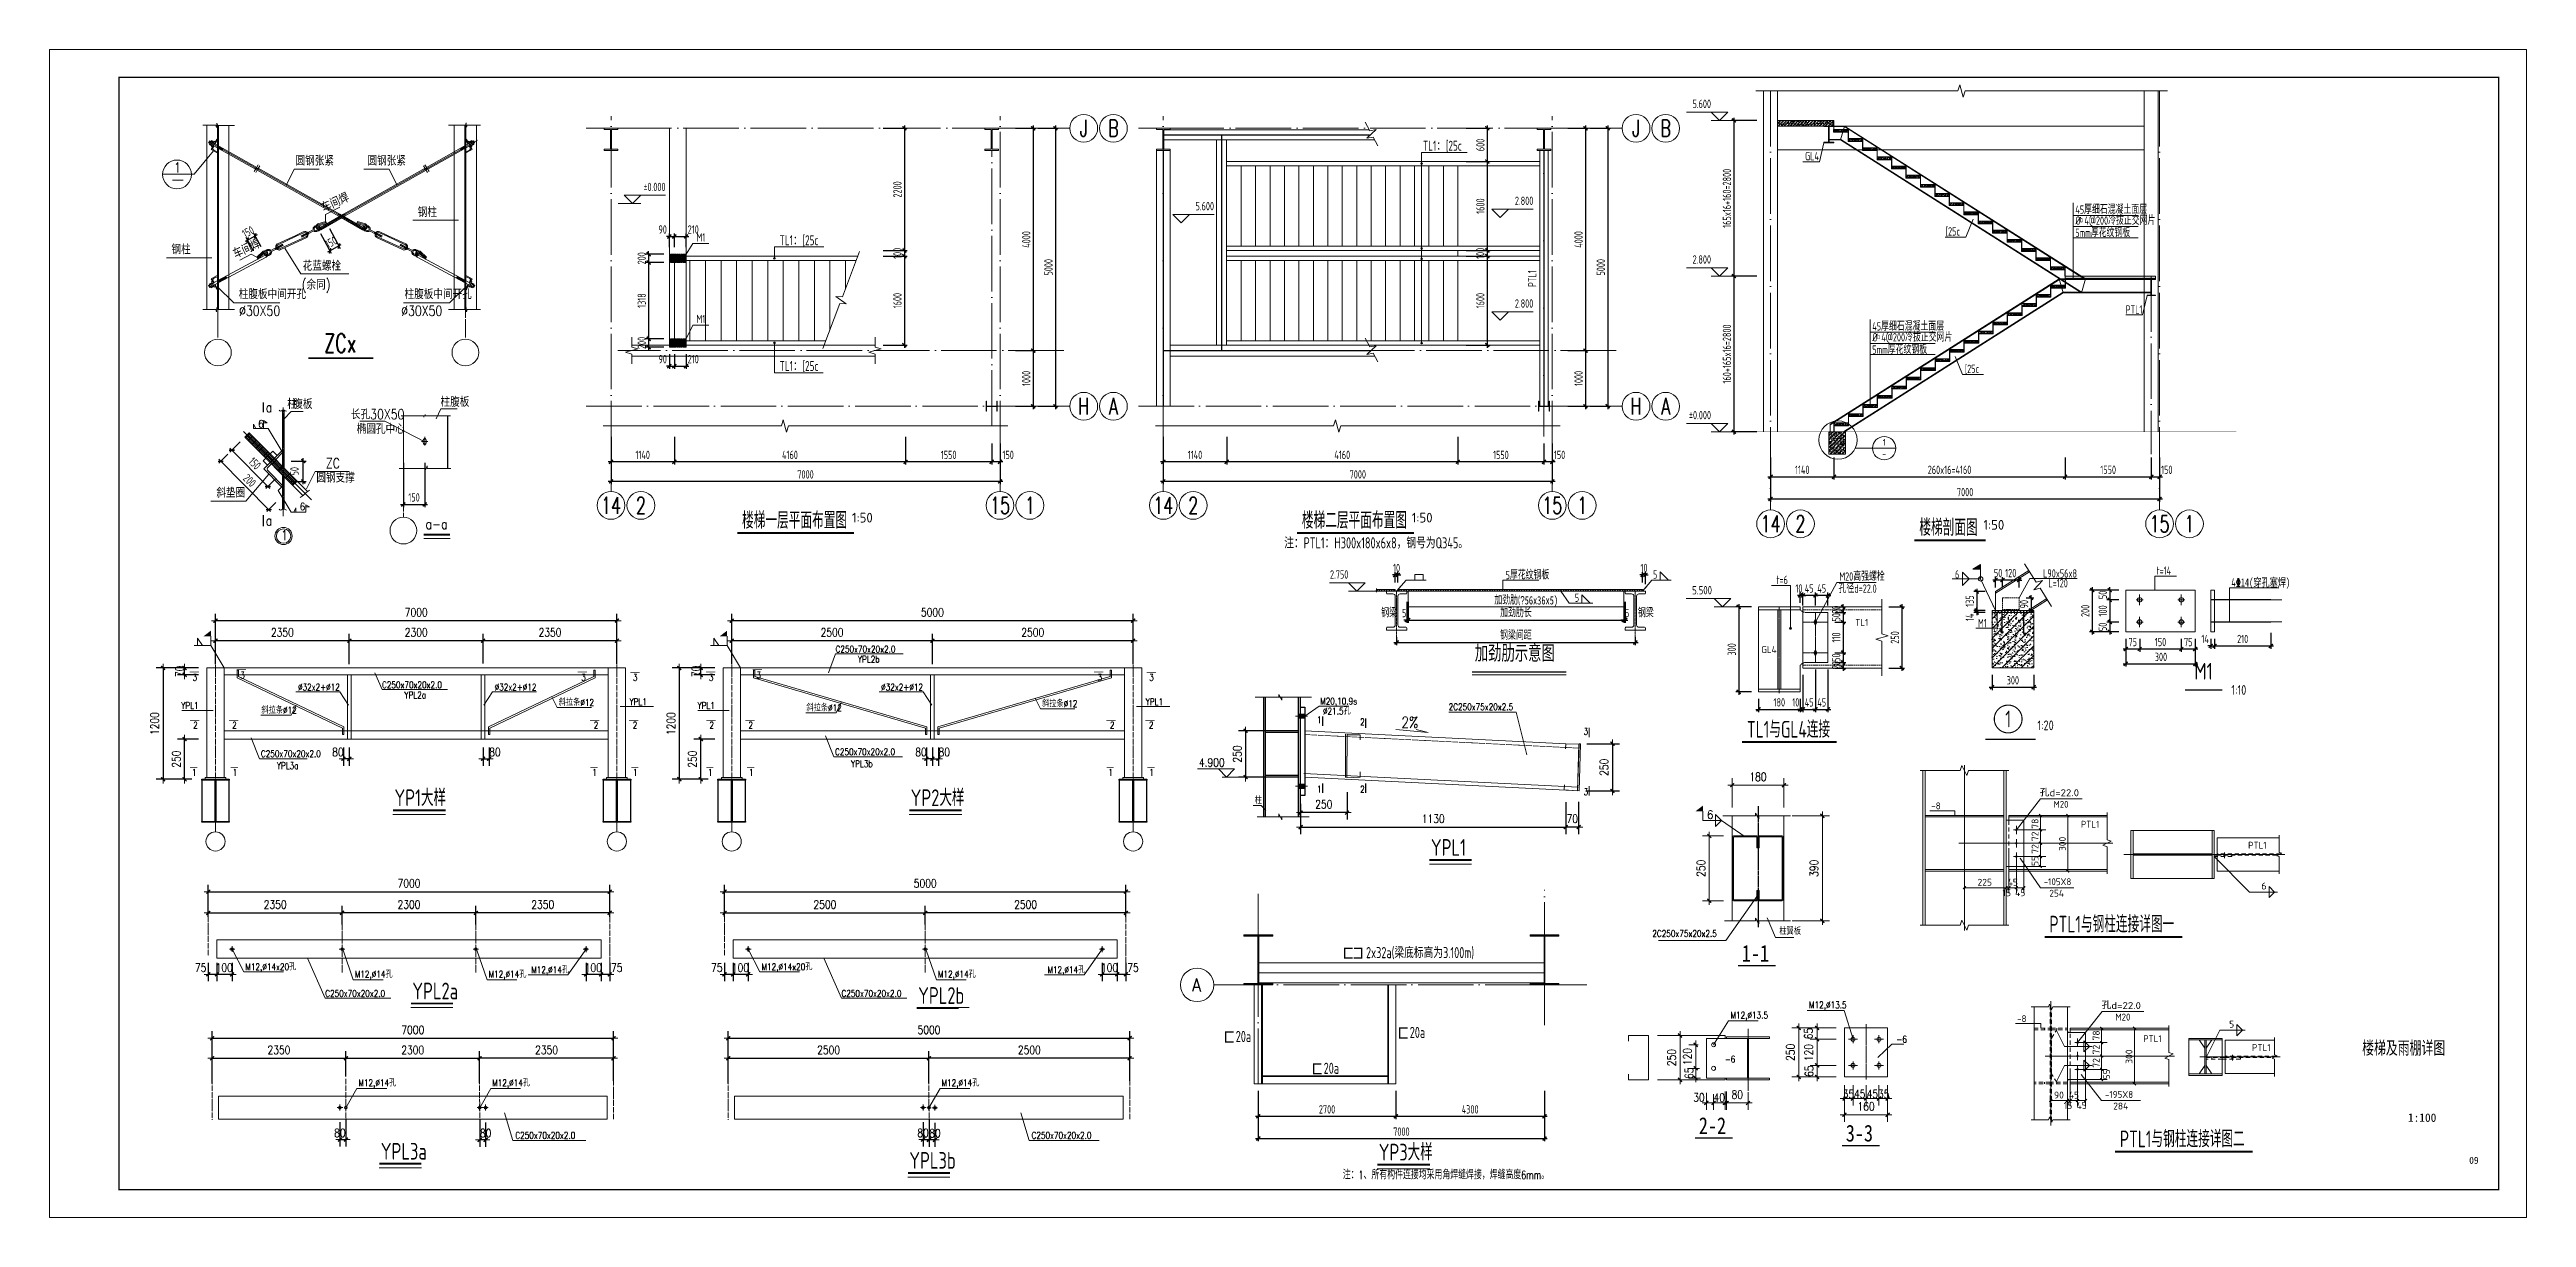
# Model space of a CAD drawing. Header units: millimetres. Extents: x 19781 to 898973, y -947928 to -267362.
# Drawn here: x 523622 to 612767, y -429982 to -387961 of the extents above; entities that cross this region are included whole.
import ezdxf
from ezdxf.enums import TextEntityAlignment as Align

# ---------------------------------------------------------------- set-up
doc = ezdxf.new("R2010")
doc.units = ezdxf.units.MM
doc.header["$LTSCALE"] = 100
doc.header["$PDSIZE"] = -5
for name, pattern in [('2', [5, 1.5, -1, 1.5, -1]), ('3', [500, 300, -200]), ('CENTER2', [28.574999, 19.049999, -3.175, 3.175, -3.175]), ('CENTERX2', [101.599999, 63.5, -12.7, 12.7, -12.7]), ('DASH', [0.35, 0.25, -0.1]), ('DASHDOTX2', [50.799999, 25.4, -12.7, 0, -12.7]), ('DOTE', [2.42, 2, -0.2, 0.02, -0.2])]:
    doc.linetypes.add(name, pattern=pattern)
doc.layers.get('0').update_dxf_attribs({"lineweight": 18})
doc.layers.get('Defpoints').update_dxf_attribs({"lineweight": 18})
for name, color, linetype, lineweight in [('10', 7, 'Continuous', 18), ('101', 253, 'Continuous', 18), ('14', 2, 'Continuous', 18), ('5图框', 7, 'Continuous', 18), ('AXIS', 3, 'Continuous', 18), ('AXIS_TEXT', 7, 'Continuous', 18), ('BEAM', 4, 'Continuous', 18), ('BEAM_CON', 4, 'Continuous', 18), ('BORDER', 7, 'Continuous', 18), ('CJ', 6, 'Continuous', 18), ('COLU', 7, 'Continuous', 18), ('DIM', 3, 'Continuous', 18), ('DOTE', 1, 'DOTE', 18), ('HATCH', 254, 'Continuous', 18), ('JC', 7, 'Continuous', 18), ('NUM', 7, 'Continuous', 18), ('PUB_DIM', 3, 'Continuous', 18), ('PUB_TEXT', 7, 'Continuous', 18), ('PUB_TITLE', 4, 'Continuous', 18), ('R', 1, 'Continuous', 18), ('REIN', 1, 'Continuous', 18), ('SGT', 40, 'Continuous', 18), ('TDB_中实线', 7, 'Continuous', 18), ('TDB_文字', 3, 'Continuous', 18), ('TEXT', 7, 'Continuous', 18), ('THIN', 7, 'Continuous', 18), ('TK(图框线)', 45, 'Continuous', 18), ('WELD', 7, 'Continuous', 18), ('一般文字', 6, 'Continuous', 18), ('卫浴', 7, 'Continuous', 18), ('图名下划线', 7, 'Continuous', 18), ('图文说明基线', 251, 'Continuous', 18), ('尺寸标注', 253, 'Continuous', 18), ('柱构件', 2, 'Continuous', 18), ('梁构件', 1, 'Continuous', 18), ('楼板负筋文字', 7, 'Continuous', 18), ('焊缝标注', 253, 'Continuous', 18), ('系杆支撑', 2, 'Continuous', 18), ('螺栓孔标注', 253, 'Continuous', 18), ('轴线', 1, 'CENTERX2', 13), ('钢板标注', 253, 'Continuous', 18), ('钢架', 7, 'Continuous', 25), ('钢柱', 4, 'Continuous', 20)]:
    doc.layers.add(name, color=color, linetype=linetype, lineweight=lineweight)
doc.styles.add('-宋体', font='')
doc.styles.add('_HZTXT', font='txt.shx', dxfattribs={"width": 0.7, "bigfont": 'hztxt.shx'})
doc.styles.add('_TCH_AXIS', font='complex.shx', dxfattribs={"bigfont": 'gbcbig.shx'})
doc.styles.add('COMPLEX', font='complex.shx', dxfattribs={"bigfont": 'gbcbig.shx'})
doc.styles.add('dim_font', font='simplex.shx', dxfattribs={"width": 0.8, "bigfont": 'gbcbig.shx'})
doc.styles.add('HT', font='', dxfattribs={"width": 0.8})
doc.styles.add('HZ', font='txt.shx', dxfattribs={"width": 0.7, "bigfont": 'hztxt.shx'})
doc.styles.add('hztxt', font='txt.shx', dxfattribs={"width": 0.7, "bigfont": 'hztxt.shx'})
doc.styles.get("Standard").update_dxf_attribs({"font": 'tssdeng.shx', "bigfont": 'hztxt.shx'})
doc.styles.add('TDB-仿宋', font='', dxfattribs={"width": 0.8})
doc.styles.add('TSSD_Axis', font='complex.shx', dxfattribs={"width": 0.7, "bigfont": 'hztxt.shx'})
doc.styles.add('TSSD_Dimension', font='txt.shx', dxfattribs={"bigfont": 'hztxt.shx'})
doc.styles.add('TSSD_Label', font='tssdeng.shx', dxfattribs={"width": 0.7, "bigfont": 'hztxt.shx'})
doc.styles.add('TSSD_Norm', font='tssdeng.shx', dxfattribs={"bigfont": 'hztxt.shx'})
doc.styles.add('TSSD_Num', font='tssdeng.shx', dxfattribs={"width": 0.75, "bigfont": 'hztxt.shx'})
doc.styles.add('TSSD_REIN', font='tssdeng.shx', dxfattribs={"width": 0.7, "bigfont": 'hztxt.shx'})
doc.styles.get('-宋体').set_extended_font_data('宋体')
doc.styles.get('HT').set_extended_font_data('宋体')
doc.styles.get('TDB-仿宋').set_extended_font_data('宋体')
doc.dimstyles.new('dimn', dxfattribs={"dimtxt": 300, "dimasz": 1, "dimexe": 250, "dimexo": 300, "dimgap": 150, "dimtad": 1, "dimdec": 0, "dimzin": 0, "dimdsep": 46, "dimtxsty": 'dim_font', "dimblk": '_CAXARROW', "dimcen": 1, "dimdle": 2, "dimclrt": 7, "dimadec": 1, "dimazin": 0, "dimtfac": 1, "dimtdec": 0, "dimtix": 1, "dimtmove": 2, "dimatfit": 3, "dimfxl": 1, "dimtolj": 1, "dimtzin": 0, "dimarcsym": 0})
doc.dimstyles.new('TSSD_100_100', dxfattribs={"dimtxt": 300, "dimasz": 100, "dimexe": 100, "dimexo": 250, "dimgap": 100, "dimtad": 1, "dimdec": 0, "dimzin": 0, "dimdsep": 46, "dimtxsty": 'TSSD_REIN', "dimblk": 'ARCHTICK', "dimcen": 0, "dimdle": 100, "dimclrt": 7, "dimadec": 0, "dimazin": 0, "dimtfac": 1, "dimtdec": 0, "dimtix": 1, "dimtmove": 2, "dimatfit": 3, "dimfxl": 1, "dimtolj": 1, "dimtzin": 0, "dimarcsym": 0})
pattern_1 = [(45, (0, 0), (-28.2842712, 28.2842712), [])]
pattern_2 = [(50, (0, 0), (-27.952457, 104.319989), [11.25, -123.75]), (355, (0, 0), (40.089027, 107.50061), [9, -99]), (100.4514, (8.97, -0.78), (-117.962509, 65.649419), [9.561028, -105.171317]), (46.1842, (0, 30), (-31.42214, 158.923406), [16.875, -185.625]), (96.6356, (13.34, 27.93), (-169.998147, 110.031268), [14.341543, -157.75695]), (351.1842, (0, 30), (140.19929, 146.11779), [13.5, -148.5]), (21, (15, 22.5), (26.127565, 104.791938), [11.25, -123.75]), (326, (15, 22.5), (87.179983, 74.586605), [9, -99]), (71.4514, (22.46, 17.47), (-71.344865, 114.607635), [9.561029, -105.171317]), (37.5, (0, 0), (1.8239783, 49.934078), [0.01, -97.8, 0.01, -100.5, 0.01, -99.375]), (7.5, (0, 0), (39.4604306, 59.1617568), [0.01, -57.3, 0.01, -95.55, 0.01, -37.875]), (327.5, (-33.45, 0), (80.0733654, -3.3832308), [0.01, -37.5, 0.01, -117, 0.01, -155.25]), (317.5, (-48.45, 0), (87.4779254, 15.0157473), [0.01, -48.75, 0.01, -77.7, 0.01, -110.25]), (45, (0, 0), (-53.0330086, 53.0330086), [])]
pattern_3 = [(45, (0, 0), (-44.194174, 44.194174), [])]
pattern_4 = [(45, (0, 0), (-28.2842712, 28.2842712), []), (45, (0, 10), (-28.2842712, 28.2842712), [])]

msp = doc.modelspace()

# ---------------------------------------------------------------- texts
at = {"style": 'HZ', "width": 0.9}
for p in [(531128.8, -401559.47), (532624.44, -404538.06)]:
    msp.add_text('6', height=262.63, dxfattribs=at).set_placement(p)
at = {"layer": '5图框', "style": 'hztxt', "width": 0.7}
msp.add_text('ZCx', height=667.033, dxfattribs=at).set_placement((533502.92, -398859.36))
at = {"layer": 'NUM', "color": 0, "linetype": 'ByBlock', "lineweight": 5, "style": 'TSSD_REIN', "width": 0.8}
msp.add_text('M1', height=600, dxfattribs=at).set_placement((600806.58, -410809.91), align=Align.BOTTOM_LEFT)
for s, p in [('1:10', (602145.82, -411177.92)), ('1:20', (595166.98, -412450.92))]:
    msp.add_text(s, height=350, dxfattribs=at).set_placement(p)
at = {"layer": 'PUB_DIM', "color": 6, "linetype": 'Continuous'}
for s, height, style, width, p in [('TL1：[25c', 360.18, 'TSSD_REIN', 0.7, (573050.36, -391601.76)), ('1', 360.18, 'hztxt', 0.8, (528104.59, -392387.36)), ('圆钢张紧', 360.18, 'hztxt', 0.8, (532476.13, -392136.69)), ('圆钢张紧', 360.18, 'hztxt', 0.8, (535066.13, -392136.69)), ('钢柱', 360.18, 'hztxt', 0.8, (536874.46, -393989.59)), ('TL1：[25c', 360.18, 'TSSD_REIN', 0.7, (549896.36, -395001.76)), ('钢柱', 360.18, 'hztxt', 0.8, (528011.26, -395327.59)), ('花蓝螺栓', 360.18, 'hztxt', 0.8, (532734.41, -395919.27)), ('柱腹板中间开孔', 360.18, 'hztxt', 0.8, (530431, -396938.83)), ('(余同)', 360.18, 'hztxt', 0.8, (532695.83, -396598.04)), ('柱腹板中间开孔', 360.18, 'hztxt', 0.8, (536398.82, -396938.83)), ('%%C30X50', 360.18, 'hztxt', 0.8, (530442.47, -397542.12)), ('%%C30X50', 360.18, 'hztxt', 0.8, (536276.52, -397542.12)), ('TL1：[25c', 360.18, 'TSSD_REIN', 0.7, (549896.36, -399524.76)), ('a', 360.18, 'hztxt', 0.8, (531399.94, -401013.89)), ('柱', 360.18, 'hztxt', 0.8, (532177.52, -400889.01)), ('腹板', 360.18, 'hztxt', 0.8, (532392.85, -400890.73)), ('长孔30X50', 360.18, 'hztxt', 0.8, (534468.67, -401262.35)), ('柱腹板', 360.18, 'hztxt', 0.8, (537693.59, -400815.08)), ('椭圆孔中心', 360.18, 'hztxt', 0.8, (534677.94, -401786.13)), ('ZC', 360.18, 'hztxt', 0.8, (533570.27, -403024.29)), ('斜垫圈', 360.18, 'hztxt', 0.8, (529625.46, -404082.49)), ('圆钢支撑', 360.18, 'hztxt', 0.8, (533225.68, -403541.69)), ('a', 360.18, 'hztxt', 0.8, (531399.94, -405088.02)), ('a-a', 360.18, 'hztxt', 0.8, (537155.11, -405213.32)), ('C250x70x20x2.0', 240.144, 'hztxt', 0.8, (551909.87, -409653.7)), ('YPL2b', 240.144, 'hztxt', 0.8, (552715.96, -410018.03)), ('3', 240.14, 'hztxt', 0.8, (528772.77, -410672.38)), ('3', 240.14, 'hztxt', 0.8, (530484, -410591.85)), ('%%C32x2+%%C12', 240.144, 'hztxt', 0.8, (532564.08, -411019.12)), ('C250x70x20x2.0', 240.144, 'hztxt', 0.8, (535587.87, -410940.7)), ('%%C32x2+%%C12', 240.144, 'hztxt', 0.8, (539639.96, -411019.12)), ('3', 240.14, 'hztxt', 0.8, (542760.41, -410672.38)), ('3', 240.14, 'hztxt', 0.8, (544619.71, -410672.38)), ('3', 240.14, 'hztxt', 0.8, (547350.77, -410672.38)), ('3', 240.14, 'hztxt', 0.8, (549062, -410591.85)), ('%%C32x2+%%C12', 240.144, 'hztxt', 0.8, (553550.37, -411019.12)), ('3', 240.14, 'hztxt', 0.8, (561338.41, -410672.38)), ('3', 240.14, 'hztxt', 0.8, (563197.71, -410672.38)), ('YPL1', 240.144, 'hztxt', 0.8, (528362.73, -411683.38)), ('斜拉条%%C12', 240.144, 'hztxt', 0.8, (531246.45, -411853.1)), ('YPL2a', 240.144, 'hztxt', 0.8, (536393.96, -411305.03)), ('斜拉条%%C12', 240.144, 'hztxt', 0.8, (541946.6, -411571.72)), ('YPL1', 240.144, 'hztxt', 0.8, (544494.67, -411549.14)), ('YPL1', 240.144, 'hztxt', 0.8, (546940.73, -411683.38)), ('斜拉条%%C12', 240.144, 'hztxt', 0.8, (550862.45, -411766.1)), ('斜拉条%%C12', 240.144, 'hztxt', 0.8, (559342.6, -411616.72)), ('YPL1', 240.144, 'hztxt', 0.8, (563072.67, -411549.14)), ('M20,10.9s', 240.156, 'hztxt', 0.8, (569353.88, -411526.71)), ('%%C21.5孔', 240.156, 'hztxt', 0.8, (569452.94, -411882.74)), ('2C250x75x20x2.5', 240.156, 'hztxt', 0.8, (573975.98, -411730.18)), ('2', 240.14, 'hztxt', 0.8, (528792.79, -412386.52)), ('2', 240.14, 'hztxt', 0.8, (530197.22, -412386.52)), ('2', 240.14, 'hztxt', 0.8, (543206.98, -412386.52)), ('2', 240.14, 'hztxt', 0.8, (544611.42, -412386.52)), ('2', 240.14, 'hztxt', 0.8, (547370.79, -412386.52)), ('2', 240.14, 'hztxt', 0.8, (548775.22, -412386.52)), ('2', 240.14, 'hztxt', 0.8, (561784.98, -412386.52)), ('2', 240.14, 'hztxt', 0.8, (563189.42, -412386.52)), ('1', 240.16, 'hztxt', 0.8, (569241, -412201.6)), ('2', 240.16, 'hztxt', 0.8, (570789.5, -412275.53)), ('3', 240.16, 'hztxt', 0.8, (578835.06, -412613.76)), ('C250x70x20x2.0', 240.144, 'hztxt', 0.8, (531229.74, -413417.15)), ('YPL3a', 240.144, 'hztxt', 0.8, (531802.29, -413846.93)), ('C250x70x20x2.0', 240.144, 'hztxt', 0.8, (551893.74, -413347.15)), ('YPL3b', 240.144, 'hztxt', 0.8, (552466.29, -413776.93)), ('4.900', 300.165, 'hztxt', 0.8, (564986.46, -413764.53)), ('1', 240.14, 'hztxt', 0.8, (528744.75, -414088.58)), ('1', 240.14, 'hztxt', 0.8, (530213.1, -414088.58)), ('1', 240.14, 'hztxt', 0.8, (543151.84, -414088.58)), ('1', 240.14, 'hztxt', 0.8, (544620.18, -414088.58)), ('1', 240.14, 'hztxt', 0.8, (547322.75, -414088.58)), ('1', 240.14, 'hztxt', 0.8, (548791.1, -414088.58)), ('1', 240.14, 'hztxt', 0.8, (561729.84, -414088.58)), ('1', 240.14, 'hztxt', 0.8, (563198.18, -414088.58)), ('1', 240.16, 'hztxt', 0.8, (569241, -414696.54)), ('2', 240.16, 'hztxt', 0.8, (570789.5, -414696.54)), ('柱', 240.16, 'hztxt', 0.8, (566997.43, -415095.51)), ('3', 240.16, 'hztxt', 0.8, (578835.06, -414788.05)), ('2x32a(梁底标高为3.100m)', 400, 'TSSD_REIN', 0.7, (571001.82, -420653.26)), ('M12,%%C14x20孔', 240.144, 'hztxt', 0.8, (530670.04, -421083.61)), ('M12,%%C14孔', 240.144, 'hztxt', 0.8, (534607.87, -421350.09)), ('M12,%%C14孔', 240.144, 'hztxt', 0.8, (539423.9, -421350.09)), ('M12,%%C14孔', 240.144, 'hztxt', 0.8, (540958.99, -421191.91)), ('M12,%%C14x20孔', 240.144, 'hztxt', 0.8, (549248.04, -421083.61)), ('M12,%%C14孔', 240.144, 'hztxt', 0.8, (555596.06, -421350.09)), ('M12,%%C14孔', 240.144, 'hztxt', 0.8, (559536.99, -421191.91)), ('C250x70x20x2.0', 240.144, 'hztxt', 0.8, (533545.14, -422041.31)), ('C250x70x20x2.0', 240.144, 'hztxt', 0.8, (552123.14, -422041.31)), ('20a', 400, 'TSSD_REIN', 0.7, (566313.82, -423670.26)), ('20a', 400, 'TSSD_REIN', 0.7, (572576.82, -423524.26)), ('M12,%%C14孔', 240.144, 'hztxt', 0.8, (534738.75, -425260.3)), ('M12,%%C14孔', 240.144, 'hztxt', 0.8, (539554.79, -425260.3)), ('M12,%%C14孔', 240.144, 'hztxt', 0.8, (555725.95, -425260.3)), ('20a', 400, 'TSSD_REIN', 0.7, (569477.82, -424815.26)), ('C250x70x20x2.0', 240.144, 'hztxt', 0.8, (540386.66, -427148.11)), ('C250x70x20x2.0', 240.144, 'hztxt', 0.8, (558964.66, -427148.11))]:
    msp.add_text(s, height=height, dxfattribs=dict(at, style=style, width=width)).set_placement(p)
at = {"layer": 'PUB_DIM', "color": 6, "linetype": 'Continuous', "style": 'hztxt', "width": 0.8}
for p in [(533501.26, -393834.74), (530318.62, -395502.08)]:
    msp.add_text('车间焊', height=360.18, rotation=24.3493582, dxfattribs=at).set_placement(p)
at = {"layer": 'PUB_TEXT', "style": 'TSSD_REIN', "width": 0.7}
for s, p in [('6', (592199.55, -406993.8)), ('L90x56x8', (595369.55, -406960.8)), ('L=120', (595561.55, -407309.8)), ('M1', (593027.55, -408748.8))]:
    msp.add_text(s, height=300, dxfattribs=at).set_placement(p)
at = {"layer": 'PUB_TITLE', "color": 150, "style": 'TSSD_REIN', "width": 0.8}
msp.add_text('楼梯及雨棚详图', height=533.36, dxfattribs=at).set_placement((608347.68, -424164.28), align=Align.CENTER)
at = {"layer": 'SGT', "style": '_HZTXT', "width": 0.8}
msp.add_text('2%', height=400.22, dxfattribs=at).set_placement((572276.77, -412366.59))
at = {"layer": 'TEXT'}
for s, height, style, width, p in [('GL4', 300, 'TSSD_REIN', 0.7, (586804.99, -391946.15)), ('45厚细石混凝土面层', 300, 'TSSD_REIN', 0.7, (596529.83, -393870.81)), ('b', 200, 'TSSD_REIN', 0.7, (596695.47, -394178.83)), ('[25c', 300, 'TSSD_REIN', 0.7, (591865.99, -394654.15)), ('5mm厚花纹钢板', 300, 'TSSD_REIN', 0.7, (596529.83, -394705.11)), ('PTL1', 300, 'TSSD_REIN', 0.7, (598341.99, -397465.15)), ('45厚细石混凝土面层', 300, 'TSSD_REIN', 0.7, (589221.96, -398071.26)), ('b', 200, 'TSSD_REIN', 0.7, (589387.61, -398379.27)), ('5mm厚花纹钢板', 300, 'TSSD_REIN', 0.7, (589221.96, -398905.55)), ('[25c', 300, 'TSSD_REIN', 0.7, (592555.99, -399599.15)), ('5厚花纹钢板', 300, 'TSSD_REIN', 0.7, (576025.59, -407020.49)), ('5', 300, 'TSSD_Label', 0.7, (581330.61, -406998.22)), ('孔径d=22.0', 300, 'TSSD_Norm', 0.7, (588008.09, -407506.24)), ('M20高强螺栓', 300, 'TSSD_Norm', 0.7, (588037.19, -407071.29)), ('t=14', 300, 'TSSD_REIN', 0.7, (599455.17, -406860.15)), ('钢梁', 300, 'TSSD_REIN', 0.7, (571549.07, -408387.15)), ('5', 300, 'TSSD_Label', 0.7, (578515.05, -407833.68)), ('钢梁', 300, 'TSSD_REIN', 0.7, (580790.8, -408387.15)), ('YP1大样', 600.36, 'TSSD_REIN', 0.75, (536036.15, -415179.86)), ('YP2大样', 600.36, 'TSSD_REIN', 0.75, (554614.15, -415179.86)), ('YPL1', 600.36, 'TSSD_REIN', 0.75, (573337.47, -416969.7)), ('YPL2a', 600.36, 'TSSD_REIN', 0.75, (536679.02, -422133.46)), ('YPL2b', 600.36, 'TSSD_REIN', 0.75, (554884.02, -422296.46)), ('YPL3a', 600.36, 'TSSD_REIN', 0.75, (535543.9, -427901.26)), ('YPL3b', 600.36, 'TSSD_REIN', 0.75, (554565.9, -428229.26)), ('YP3大样', 600.36, 'TSSD_REIN', 0.75, (571459.15, -427931.86))]:
    msp.add_text(s, height=height, dxfattribs=dict(at, style=style, width=width)).set_placement(p)
at = {"layer": 'TEXT', "lineweight": 5, "style": 'TSSD_REIN', "width": 0.7}
for s, p in [('M1', (546906.21, -394869.26)), ('M1', (546906.21, -397805.26)), ('t=6', (585775.07, -407193.36))]:
    msp.add_text(s, height=300, dxfattribs=at).set_placement(p)
msp.add_text('PTL1', height=300, rotation=90, dxfattribs=at).set_placement((577131.99, -396506.42))
at = {"layer": 'TEXT', "color": 0, "lineweight": 9, "style": 'TSSD_Norm'}
for p in [(552502.21, -405083.66), (572649.21, -405083.66), (593224.21, -405341.66)]:
    msp.add_text('1:50', height=350, dxfattribs=at).set_placement(p, align=Align.BOTTOM_LEFT)
at = {"layer": 'TEXT', "style": 'TSSD_REIN', "width": 0.8}
msp.add_text('加劲肋示意图', height=600, dxfattribs=at).set_placement((574916.41, -410168.87), align=Align.BOTTOM_LEFT)
at = {"layer": 'TEXT', "color": 2, "style": 'TSSD_Dimension', "width": 0.7}
msp.add_text('注：1、所有构件连接均采用角焊缝焊接，焊缝高度6mm。', height=300.15, dxfattribs=at).set_placement((570166.92, -428603.04))
at = {"layer": 'TEXT', "char_height": 300, "attachment_point": 7, "style": 'TSSD_REIN'}
for s, insert, width in [('%%C 4@200冷拔正交网片', (596535.48, -394307.82), 3668.9999), ('%%C 4@200冷拔正交网片', (589227.61, -398508.27), 3668.9999), ('4{\\fsimsun|b0|i0|c0|p253;\x8414(穿孔塞焊)}', (602144.74, -407364.09), 2259.5), ('加劲肋({\\fsimsun|b0|i0|c0|p253;\x8756x36x5)}', (575619.61, -408007.86), 2765.375)]:
    msp.add_mtext(s, dxfattribs=dict(at, insert=insert, width=width))
at = {"layer": 'THIN', "style": 'TSSD_Label'}
for s, width, p in [('5.600', 0.7, (583419.34, -390154.02)), ('%%P0.000', 0.7, (545791.8, -393144.08)), ('5.600', 0.7, (565532.8, -393835.08)), ('2.800', 0.7, (577023.8, -393642.08)), ('2.800', 0.7, (583419.34, -395754.02)), ('2.800', 0.7, (577023.8, -397338.08)), ('%%P0.000', 0.7, (583419.34, -401354.02)), ('2.750', 0.7, (570367.01, -407088.17)), ('5.500', 0.8, (583454.49, -407654.39))]:
    msp.add_text(s, height=300, dxfattribs=dict(at, width=width)).set_placement(p, align=Align.BOTTOM_RIGHT)
at = {"layer": 'TK(图框线)', "style": 'HT'}
msp.add_text('1:100', height=300.15, dxfattribs=at).set_placement((608502.57, -426540.61))
at = {"layer": 'TK(图框线)', "style": '-宋体'}
msp.add_text('09', height=250.125, dxfattribs=at).set_placement((610874.29, -428053.37), align=Align.CENTER)
at = {"layer": '一般文字', "lineweight": 13, "style": 'HZ', "width": 0.75}
msp.add_text('1', height=360.18, rotation=0.0254772, dxfattribs=at).set_placement((531966.94, -405615.63))
at = {"layer": '尺寸标注'}
for s, width, p in [('78', 1.03999, (595204.55, -415994.33)), ('72', 1.03999, (595204.55, -416438.33)), ('300', 1.03999, (596188.55, -416797.33)), ('72', 1.03999, (595204.55, -416895.33)), ('55', 1.04001, (595204.55, -417333.33)), ('78', 1.04001, (597407.41, -423613.29)), ('72', 1.04001, (597407.41, -424113.29)), ('72', 1.04001, (597407.41, -424593.29)), ('300', 1.03999, (598587.55, -424453.29)), ('55', 1.04001, (597782.41, -425016.62))]:
    msp.add_text(s, height=250, rotation=90, dxfattribs=dict(at, width=width)).set_placement(p)
at = {"layer": '尺寸标注', "width": 1.04}
for s, p in [('225', (593011.22, -418047.33)), ('45', (594094.55, -418047.33)), ('15', (593911.22, -418422.33)), ('45', (594361.22, -418422.33)), ('90', (595764.08, -425703.29)), ('15', (596114.08, -426078.29)), ('45', (596297.41, -425703.29)), ('45', (596576.08, -426078.29))]:
    msp.add_text(s, height=250, dxfattribs=at).set_placement(p)
at = {"layer": '楼板负筋文字', "style": 'TSSD_REIN', "width": 0.7}
for s, height, p in [('楼梯一层平面布置图', 600, (548546.24, -405199.95)), ('楼梯二层平面布置图', 600, (568693.24, -405199.95)), ('注：PTL1：H300x180x6x8，钢号为Q345。', 400, (568056.24, -405909.95)), ('楼梯剖面图', 600, (590914.24, -405457.95)), ('TL1与GL4连接', 600, (584710.41, -412718.33)), ('PTL1与钢柱连接详图一', 600, (595597.41, -419729.33)), ('PTL1与钢柱连接详图二', 600, (598134.41, -427456.33))]:
    msp.add_text(s, height=height, dxfattribs=at).set_placement(p)
at = {"layer": '焊缝标注'}
for s, width, p in [('6', 1.12001, (603223.01, -418182.88)), ('5', 1.04, (602067.08, -423152.5))]:
    msp.add_text(s, height=250, dxfattribs=dict(at, width=width)).set_placement(p)
at = {"layer": '螺栓孔标注'}
for s, width, p in [('孔d=22.0', 1.18637, (595244.55, -414827.33)), ('M20', 0.968275, (595744.55, -415242.33)), ('孔d=22.0', 1.18637, (597471.41, -422483.29)), ('M20', 0.968275, (597971.41, -422898.29))]:
    msp.add_text(s, height=250, dxfattribs=dict(at, width=width)).set_placement(p)
at = {"layer": '钢板标注'}
for s, width, p in [('TL1', 0.988, (588608.55, -408697.23)), ('GL4', 0.988, (585228.55, -409675.23)), ('-8', 0.988, (591344.55, -415300.29)), ('PTL1', 0.988, (596727.55, -415961.23)), ('PTL1', 0.988, (602749.22, -416716.15)), ('-105X8', 0.9776, (595394.55, -418027.33)), ('254', 1.02109, (595594.55, -418442.33)), ('-8', 0.988, (594434.55, -422956.25)), ('PTL1', 0.988, (598971.55, -423674.23)), ('PTL1', 0.988, (602888.55, -423994.23)), ('-195X8', 0.988, (597597.41, -425683.29)), ('284', 1.02109, (597897.41, -426098.29))]:
    msp.add_text(s, height=250, dxfattribs=dict(at, width=width)).set_placement(p)

# ---------------------------------------------------------------- blocks, each defined once
blk = doc.blocks.new('_ArchTick_0')
at = {"color": 0, "linetype": 'ByBlock'}
blk.add_lwpolyline([(-0.71, -0.71, 0.5, 0.5, 0), (0.71, 0.71, 0.5, 0.5, 0)], format="xyseb", dxfattribs=at)
blk = doc.blocks.new('*X913')
at = {"layer": 'DIM', "color": 0, "lineweight": -2, "transparency": 16777216}
for p, q in [((536356, -402829), (536356, -404427)), ((537126, -402829), (537126, -404427)), ((536256, -404327), (537226, -404327))]:
    blk.add_line(p, q, dxfattribs=at)
at = {"layer": 'DIM', "color": 0, "lineweight": -2, "transparency": 16777216, "xscale": 100.0499999994645, "yscale": 100.0499999994645, "zscale": 100.0499999994645, "rotation": 180}
blk.add_blockref('_ArchTick_0', (536356, -404327), dxfattribs=at)
at = {"layer": 'DIM', "color": 0, "lineweight": -2, "transparency": 16777216, "xscale": 100.0499999994645, "yscale": 100.0499999994645, "zscale": 100.0499999994645}
blk.add_blockref('_ArchTick_0', (537126, -404327), dxfattribs=at)
at = {"layer": 'DIM', "color": 7, "transparency": 16777216, "insert": (536741, -404076), "char_height": 300.1, "width": 1530.76, "attachment_point": 5, "style": 'TSSD_REIN'}
blk.add_mtext('150', dxfattribs=at)
blk = doc.blocks.new('_ARCHTICK')
at = {"color": 0, "linetype": 'ByBlock', "const_width": 0.5}
blk.add_lwpolyline([(-0.5, -0.5), (0.5, 0.5)], dxfattribs=at)
blk = doc.blocks.new('*X914')
at = {"layer": '系杆支撑'}
for p, q in [((532754, -404014), (530654, -401903)), ((532910, -403858), (530811, -401748))]:
    blk.add_line(p, q, dxfattribs=at)
blk = doc.blocks.new('*X915')
at = {"layer": 'DIM', "color": 0, "lineweight": -2, "transparency": 16777216}
for p, q in [((530038, -402516), (529709, -402843)), ((531580, -404583), (529709, -402702)), ((531768, -404255), (531439, -404582))]:
    blk.add_line(p, q, dxfattribs=at)
at = {"layer": 'DIM', "color": 0, "lineweight": -2, "transparency": 16777216, "xscale": 100.0499999994645, "yscale": 100.0499999994645, "zscale": 100.0499999994645}
for p, rotation in [((529780, -402773), 134.8409121949441), ((531510, -404512), 314.8409121949441)]:
    blk.add_blockref('_ArchTick_0', p, dxfattribs=dict(at, rotation=rotation))
at = {"layer": 'DIM', "color": 7, "transparency": 16777216, "insert": (530822, -403466), "char_height": 300.1, "width": 1620.81, "attachment_point": 5, "rotation": 314.84091, "style": 'TSSD_REIN'}
blk.add_mtext('200', dxfattribs=at)
blk = doc.blocks.new('*X916')
at = {"layer": 'DIM', "color": 0, "lineweight": -2, "transparency": 16777216}
for p, q in [((530477, -402079), (530109, -402445)), ((531551, -403753), (530110, -402304)), ((531778, -403387), (531410, -403753))]:
    blk.add_line(p, q, dxfattribs=at)
at = {"layer": 'DIM', "color": 0, "lineweight": -2, "transparency": 16777216, "xscale": 100.0499999994645, "yscale": 100.0499999994645, "zscale": 100.0499999994645}
for p, rotation in [((530180, -402375), 134.8409121949414), ((531481, -403682), 314.8409121949413)]:
    blk.add_blockref('_ArchTick_0', p, dxfattribs=dict(at, rotation=rotation))
at = {"layer": 'DIM', "color": 7, "transparency": 16777216, "insert": (531008, -402852), "char_height": 300.1, "width": 1530.76, "attachment_point": 5, "rotation": 314.84091, "style": 'TSSD_REIN'}
blk.add_mtext('150', dxfattribs=at)
blk = doc.blocks.new('*X917')
at = {"color": 3, "linetype": 'Continuous'}
for p, q in [((-997, 782), (-531, 0)), ((-531, 0), (0, 0))]:
    blk.add_line(p, q, dxfattribs=at)
at = {"color": 2}
blk.add_line((0, 0), (0, 0), dxfattribs=at)
blk = doc.blocks.new('*X918')
at = {"color": 3, "linetype": 'Continuous'}
for p, q in [((523, 0), (0, 0)), ((1019, -816), (523, 0))]:
    blk.add_line(p, q, dxfattribs=at)
at = {"color": 2}
blk.add_line((0, 0), (0, 0), dxfattribs=at)
blk = doc.blocks.new('*X919')
at = {"layer": 'DIM', "color": 0, "lineweight": -2, "transparency": 16777216}
for p, q in [((532314, -402766), (532856, -402766)), ((532756, -403601), (532756, -402666)), ((532314, -403501), (532856, -403501))]:
    blk.add_line(p, q, dxfattribs=at)
at = {"layer": 'DIM', "color": 0, "lineweight": -2, "transparency": 16777216, "xscale": 100.0499999994645, "yscale": 100.0499999994645, "zscale": 100.0499999994645}
for p, rotation in [((532756, -402766), 90), ((532756, -403501), 270)]:
    blk.add_blockref('_ArchTick_0', p, dxfattribs=dict(at, rotation=rotation))
at = {"layer": 'DIM', "color": 7, "transparency": 16777216, "insert": (532437, -403133), "char_height": 300.1, "width": 1020.51, "attachment_point": 5, "rotation": 90, "style": 'TSSD_REIN'}
blk.add_mtext('50', dxfattribs=at)
blk = doc.blocks.new('*X920')
at = {"color": 3, "linetype": 'Continuous'}
for p, q in [((-685, -269), (-429, 0)), ((-429, 0), (0, 0))]:
    blk.add_line(p, q, dxfattribs=at)
at = {"color": 2}
blk.add_line((0, 0), (0, 0), dxfattribs=at)
blk = doc.blocks.new('*X921')
at = {"layer": 'DIM', "color": 0, "lineweight": -2, "transparency": 16777216}
for p, q in [((530752, -394814), (530664, -394862)), ((530965, -395210), (530704, -394726)), ((530752, -394814), (531024, -394668)), ((531237, -395063), (530977, -394580)), ((531024, -394668), (531112, -394620))]:
    blk.add_line(p, q, dxfattribs=at)
at = {"layer": 'DIM', "color": 0, "lineweight": -2, "transparency": 16777216, "xscale": 100.0499999994645, "yscale": 100.0499999994645, "zscale": 100.0499999994645}
for p, rotation in [((530752, -394814), 28.2884637415842), ((531024, -394668), 208.2884637415842)]:
    blk.add_blockref('_ArchTick_0', p, dxfattribs=dict(at, rotation=rotation))
at = {"layer": 'DIM', "color": 7, "transparency": 16777216, "insert": (530769, -394521), "char_height": 300.1, "width": 1530.76, "attachment_point": 5, "rotation": 28.28846, "style": 'TSSD_REIN'}
blk.add_mtext('150', dxfattribs=at)
blk = doc.blocks.new('*X922')
at = {"layer": 'DIM', "color": 0, "lineweight": -2, "transparency": 16777216}
for p, q in [((533377, -394575), (533763, -395290)), ((533696, -394402), (534083, -395117)), ((533716, -395202), (533628, -395250)), ((534035, -395029), (533716, -395202)), ((534035, -395029), (534123, -394981))]:
    blk.add_line(p, q, dxfattribs=at)
at = {"layer": 'DIM', "color": 0, "lineweight": -2, "transparency": 16777216, "xscale": 100.0499999994645, "yscale": 100.0499999994645, "zscale": 100.0499999994645}
for p, rotation in [((534035, -395029), 208.4160278345336), ((533716, -395202), 28.41602783453353)]:
    blk.add_blockref('_ArchTick_0', p, dxfattribs=dict(at, rotation=rotation))
at = {"layer": 'DIM', "color": 7, "transparency": 16777216, "insert": (533757, -394895), "char_height": 300.1, "width": 1530.76, "attachment_point": 5, "rotation": 28.41603, "style": 'TSSD_REIN'}
blk.add_mtext('150', dxfattribs=at)
blk = doc.blocks.new('A$C5F0906CC')
at = {"layer": 'COLU', "lineweight": 5}
for p, q in [((-63, 12), (187, 12)), ((-63, -12), (-63, 12)), ((187, -12), (187, 12)), ((-63, -12), (54, -12)), ((-63, -364), (54, -364)), ((-63, -388), (-63, -364)), ((-63, -388), (187, -388)), ((54, -12), (54, -364)), ((70, -12), (187, -12)), ((70, -12), (70, -364)), ((70, -364), (187, -364)), ((187, -388), (187, -364))]:
    blk.add_line(p, q, dxfattribs=at)
blk = doc.blocks.new('*X1026')
at = {"layer": 'DIM', "color": 0, "lineweight": -2, "ltscale": 100, "transparency": 16777216}
for p, q in [((553626, -390794), (554488, -390794)), ((554388, -390694), (554388, -395294)), ((553626, -395194), (554488, -395194))]:
    blk.add_line(p, q, dxfattribs=at)
at = {"layer": 'DIM', "color": 0, "lineweight": -2, "ltscale": 100, "transparency": 16777216, "xscale": 100, "yscale": 100, "zscale": 100}
for p, rotation in [((554388, -390794), 90), ((554388, -395194), 270)]:
    blk.add_blockref('_ArchTick_0', p, dxfattribs=dict(at, rotation=rotation))
at = {"layer": 'DIM', "color": 7, "ltscale": 100, "transparency": 16777216, "insert": (554138, -392994), "char_height": 300, "width": 2220, "attachment_point": 5, "rotation": 90, "style": 'TSSD_REIN'}
blk.add_mtext('2200', dxfattribs=at)
blk = doc.blocks.new('*X1027')
at = {"layer": 'DIM', "color": 0, "lineweight": -2, "ltscale": 100, "transparency": 16777216}
for p, q in [((553626, -395194), (554488, -395194)), ((553626, -395394), (554488, -395394)), ((554388, -395194), (554388, -395094)), ((554388, -395194), (554388, -395394)), ((554388, -395394), (554388, -395494))]:
    blk.add_line(p, q, dxfattribs=at)
at = {"layer": 'DIM', "color": 0, "lineweight": -2, "ltscale": 100, "transparency": 16777216, "xscale": 100, "yscale": 100, "zscale": 100}
for p, rotation in [((554388, -395194), 270), ((554388, -395394), 90)]:
    blk.add_blockref('_ArchTick_0', p, dxfattribs=dict(at, rotation=rotation))
at = {"layer": 'DIM', "color": 7, "ltscale": 100, "transparency": 16777216, "insert": (554138, -395294), "char_height": 300, "width": 1530, "attachment_point": 5, "rotation": 90, "style": 'TSSD_REIN'}
blk.add_mtext('100', dxfattribs=at)
blk = doc.blocks.new('*X1028')
at = {"layer": 'DIM', "color": 0, "lineweight": -2, "ltscale": 100, "transparency": 16777216}
for p, q in [((553626, -395394), (554488, -395394)), ((554388, -395294), (554388, -398694)), ((553626, -398594), (554488, -398594))]:
    blk.add_line(p, q, dxfattribs=at)
at = {"layer": 'DIM', "color": 0, "lineweight": -2, "ltscale": 100, "transparency": 16777216, "xscale": 100, "yscale": 100, "zscale": 100}
for p, rotation in [((554388, -395394), 90), ((554388, -398594), 270)]:
    blk.add_blockref('_ArchTick_0', p, dxfattribs=dict(at, rotation=rotation))
at = {"layer": 'DIM', "color": 7, "ltscale": 100, "transparency": 16777216, "insert": (554138, -396994), "char_height": 300, "width": 2130, "attachment_point": 5, "rotation": 90, "style": 'TSSD_REIN'}
blk.add_mtext('1600', dxfattribs=at)
blk = doc.blocks.new('*X1029')
at = {"layer": 'DIM', "color": 0, "lineweight": -2, "ltscale": 100, "transparency": 16777216}
for p, q in [((557930, -402795), (557430, -402795)), ((557530, -402134), (557530, -402895)), ((557830, -402134), (557830, -402895))]:
    blk.add_line(p, q, dxfattribs=at)
at = {"layer": 'DIM', "color": 0, "lineweight": -2, "ltscale": 100, "transparency": 16777216, "xscale": 100, "yscale": 100, "zscale": 100, "rotation": 180}
blk.add_blockref('_ArchTick_0', (557530, -402795), dxfattribs=at)
at = {"layer": 'DIM', "color": 0, "lineweight": -2, "ltscale": 100, "transparency": 16777216, "xscale": 100, "yscale": 100, "zscale": 100}
blk.add_blockref('_ArchTick_0', (557830, -402795), dxfattribs=at)
at = {"layer": 'DIM', "color": 7, "ltscale": 100, "transparency": 16777216, "insert": (558123, -402545), "char_height": 300, "width": 1530, "attachment_point": 5, "style": 'TSSD_REIN'}
blk.add_mtext('150', dxfattribs=at)
blk = doc.blocks.new('*X1030')
at = {"layer": 'DIM', "color": 0, "lineweight": -2, "ltscale": 100, "transparency": 16777216}
for p, q in [((554430, -401899), (554430, -402895)), ((557630, -402795), (554330, -402795)), ((557530, -402134), (557530, -402895))]:
    blk.add_line(p, q, dxfattribs=at)
at = {"layer": 'DIM', "color": 0, "lineweight": -2, "ltscale": 100, "transparency": 16777216, "xscale": 100, "yscale": 100, "zscale": 100, "rotation": 180}
blk.add_blockref('_ArchTick_0', (554430, -402795), dxfattribs=at)
at = {"layer": 'DIM', "color": 0, "lineweight": -2, "ltscale": 100, "transparency": 16777216, "xscale": 100, "yscale": 100, "zscale": 100}
blk.add_blockref('_ArchTick_0', (557530, -402795), dxfattribs=at)
at = {"layer": 'DIM', "color": 7, "ltscale": 100, "transparency": 16777216, "insert": (555980, -402545), "char_height": 300, "width": 2130, "attachment_point": 5, "style": 'TSSD_REIN'}
blk.add_mtext('1550', dxfattribs=at)
blk = doc.blocks.new('*X1031')
at = {"layer": 'DIM', "color": 0, "lineweight": -2, "ltscale": 100, "transparency": 16777216}
for p, q in [((546110, -401899), (546110, -402895)), ((554430, -401899), (554430, -402895)), ((554530, -402795), (546010, -402795))]:
    blk.add_line(p, q, dxfattribs=at)
at = {"layer": 'DIM', "color": 0, "lineweight": -2, "ltscale": 100, "transparency": 16777216, "xscale": 100, "yscale": 100, "zscale": 100, "rotation": 180}
blk.add_blockref('_ArchTick_0', (546110, -402795), dxfattribs=at)
at = {"layer": 'DIM', "color": 0, "lineweight": -2, "ltscale": 100, "transparency": 16777216, "xscale": 100, "yscale": 100, "zscale": 100}
blk.add_blockref('_ArchTick_0', (554430, -402795), dxfattribs=at)
at = {"layer": 'DIM', "color": 7, "ltscale": 100, "transparency": 16777216, "insert": (550270, -402545), "char_height": 300, "width": 2220, "attachment_point": 5, "style": 'TSSD_REIN'}
blk.add_mtext('4160', dxfattribs=at)
blk = doc.blocks.new('*X1032')
at = {"layer": 'DIM', "color": 0, "lineweight": -2, "ltscale": 100, "transparency": 16777216}
for p, q in [((543830, -401899), (543830, -402895)), ((546110, -401899), (546110, -402895)), ((546210, -402795), (543730, -402795))]:
    blk.add_line(p, q, dxfattribs=at)
at = {"layer": 'DIM', "color": 0, "lineweight": -2, "ltscale": 100, "transparency": 16777216, "xscale": 100, "yscale": 100, "zscale": 100, "rotation": 180}
blk.add_blockref('_ArchTick_0', (543830, -402795), dxfattribs=at)
at = {"layer": 'DIM', "color": 0, "lineweight": -2, "ltscale": 100, "transparency": 16777216, "xscale": 100, "yscale": 100, "zscale": 100}
blk.add_blockref('_ArchTick_0', (546110, -402795), dxfattribs=at)
at = {"layer": 'DIM', "color": 7, "ltscale": 100, "transparency": 16777216, "insert": (544970, -402545), "char_height": 300, "width": 2130, "attachment_point": 5, "style": 'TSSD_REIN'}
blk.add_mtext('1140', dxfattribs=at)
blk = doc.blocks.new('*X1033')
at = {"layer": 'DIM', "color": 0, "lineweight": -2, "ltscale": 100, "transparency": 16777216}
for p, q in [((543830, -402300), (543830, -403597)), ((557830, -402300), (557830, -403597)), ((557930, -403497), (543730, -403497))]:
    blk.add_line(p, q, dxfattribs=at)
at = {"layer": 'DIM', "color": 0, "lineweight": -2, "ltscale": 100, "transparency": 16777216, "xscale": 100, "yscale": 100, "zscale": 100, "rotation": 180}
blk.add_blockref('_ArchTick_0', (543830, -403497), dxfattribs=at)
at = {"layer": 'DIM', "color": 0, "lineweight": -2, "ltscale": 100, "transparency": 16777216, "xscale": 100, "yscale": 100, "zscale": 100}
blk.add_blockref('_ArchTick_0', (557830, -403497), dxfattribs=at)
at = {"layer": 'DIM', "color": 7, "ltscale": 100, "transparency": 16777216, "insert": (550830, -403247), "char_height": 300, "width": 2220, "attachment_point": 5, "style": 'TSSD_REIN'}
blk.add_mtext('7000', dxfattribs=at)
blk = doc.blocks.new('*X1034')
at = {"layer": 'DIM', "color": 0, "lineweight": -2, "ltscale": 100, "transparency": 16777216}
for p, q in [((545730, -395321), (545084, -395321)), ((545730, -395621), (545084, -395621)), ((545184, -395321), (545184, -395221)), ((545184, -395321), (545184, -395621)), ((545184, -395621), (545184, -395721))]:
    blk.add_line(p, q, dxfattribs=at)
at = {"layer": 'DIM', "color": 0, "lineweight": -2, "ltscale": 100, "transparency": 16777216, "xscale": 100, "yscale": 100, "zscale": 100}
for p, rotation in [((545184, -395321), 270), ((545184, -395621), 90)]:
    blk.add_blockref('_ArchTick_0', p, dxfattribs=dict(at, rotation=rotation))
at = {"layer": 'DIM', "color": 7, "ltscale": 100, "transparency": 16777216, "insert": (544934, -395471), "char_height": 300, "width": 1620, "attachment_point": 5, "rotation": 90, "style": 'TSSD_REIN'}
blk.add_mtext('200', dxfattribs=at)
blk = doc.blocks.new('*X1035')
at = {"layer": 'DIM', "color": 0, "lineweight": -2, "ltscale": 100, "transparency": 16777216}
for p, q in [((545730, -395621), (545084, -395621)), ((545184, -395521), (545184, -398467)), ((545730, -398367), (545084, -398367))]:
    blk.add_line(p, q, dxfattribs=at)
at = {"layer": 'DIM', "color": 0, "lineweight": -2, "ltscale": 100, "transparency": 16777216, "xscale": 100, "yscale": 100, "zscale": 100}
for p, rotation in [((545184, -395621), 90), ((545184, -398367), 270)]:
    blk.add_blockref('_ArchTick_0', p, dxfattribs=dict(at, rotation=rotation))
at = {"layer": 'DIM', "color": 7, "ltscale": 100, "transparency": 16777216, "insert": (544934, -396994), "char_height": 300, "width": 2130, "attachment_point": 5, "rotation": 90, "style": 'TSSD_REIN'}
blk.add_mtext('1318', dxfattribs=at)
blk = doc.blocks.new('*X1036')
at = {"layer": 'DIM', "color": 0, "lineweight": -2, "ltscale": 100, "transparency": 16777216}
for p, q in [((545730, -398367), (545084, -398367)), ((545184, -398367), (545184, -398267)), ((545184, -398367), (545184, -398667)), ((545730, -398667), (545084, -398667)), ((545184, -398667), (545184, -398767))]:
    blk.add_line(p, q, dxfattribs=at)
at = {"layer": 'DIM', "color": 0, "lineweight": -2, "ltscale": 100, "transparency": 16777216, "xscale": 100, "yscale": 100, "zscale": 100}
for p, rotation in [((545184, -398367), 270), ((545184, -398667), 90)]:
    blk.add_blockref('_ArchTick_0', p, dxfattribs=dict(at, rotation=rotation))
at = {"layer": 'DIM', "color": 7, "ltscale": 100, "transparency": 16777216, "insert": (544934, -398517), "char_height": 300, "width": 1620, "attachment_point": 5, "rotation": 90, "style": 'TSSD_REIN'}
blk.add_mtext('200', dxfattribs=at)
blk = doc.blocks.new('*X1037')
at = {"layer": 'DIM', "color": 0, "lineweight": -2, "ltscale": 100, "transparency": 16777216}
for p, q in [((574605, -390794), (575467, -390794)), ((575367, -390694), (575367, -392094)), ((574605, -391994), (575467, -391994))]:
    blk.add_line(p, q, dxfattribs=at)
at = {"layer": 'DIM', "color": 0, "lineweight": -2, "ltscale": 100, "transparency": 16777216, "xscale": 100, "yscale": 100, "zscale": 100}
for p, rotation in [((575367, -390794), 90), ((575367, -391994), 270)]:
    blk.add_blockref('_ArchTick_0', p, dxfattribs=dict(at, rotation=rotation))
at = {"layer": 'DIM', "color": 7, "ltscale": 100, "transparency": 16777216, "insert": (575117, -391394), "char_height": 300, "width": 1590, "attachment_point": 5, "rotation": 90, "style": 'TSSD_REIN'}
blk.add_mtext('600', dxfattribs=at)
blk = doc.blocks.new('*X1038')
at = {"layer": 'DIM', "color": 0, "lineweight": -2, "ltscale": 100, "transparency": 16777216}
for p, q in [((574605, -395194), (575467, -395194)), ((574605, -395394), (575467, -395394)), ((575367, -395194), (575367, -395094)), ((575367, -395194), (575367, -395394)), ((575367, -395394), (575367, -395494))]:
    blk.add_line(p, q, dxfattribs=at)
at = {"layer": 'DIM', "color": 0, "lineweight": -2, "ltscale": 100, "transparency": 16777216, "xscale": 100, "yscale": 100, "zscale": 100}
for p, rotation in [((575367, -395194), 270), ((575367, -395394), 90)]:
    blk.add_blockref('_ArchTick_0', p, dxfattribs=dict(at, rotation=rotation))
at = {"layer": 'DIM', "color": 7, "ltscale": 100, "transparency": 16777216, "insert": (575117, -395294), "char_height": 300, "width": 1530, "attachment_point": 5, "rotation": 90, "style": 'TSSD_REIN'}
blk.add_mtext('100', dxfattribs=at)
blk = doc.blocks.new('*X1039')
at = {"layer": 'DIM', "color": 0, "lineweight": -2, "ltscale": 100, "transparency": 16777216}
for p, q in [((574605, -395394), (575467, -395394)), ((575367, -395294), (575367, -398694)), ((574605, -398594), (575467, -398594))]:
    blk.add_line(p, q, dxfattribs=at)
at = {"layer": 'DIM', "color": 0, "lineweight": -2, "ltscale": 100, "transparency": 16777216, "xscale": 100, "yscale": 100, "zscale": 100}
for p, rotation in [((575367, -395394), 90), ((575367, -398594), 270)]:
    blk.add_blockref('_ArchTick_0', p, dxfattribs=dict(at, rotation=rotation))
at = {"layer": 'DIM', "color": 7, "ltscale": 100, "transparency": 16777216, "insert": (575117, -396994), "char_height": 300, "width": 2130, "attachment_point": 5, "rotation": 90, "style": 'TSSD_REIN'}
blk.add_mtext('1600', dxfattribs=at)
blk = doc.blocks.new('ts_axno')
at = {"color": 0, "linetype": 'ByBlock', "lineweight": -2}
blk.add_circle((0, 0), 0.5, dxfattribs=at)
at = {"color": 0, "linetype": 'ByBlock', "lineweight": -2, "style": 'TSSD_Axis', "width": 0.7}
blk.add_attdef('A', text='', height=0.6, dxfattribs=at).set_placement((0, 0), align=Align.MIDDLE_CENTER)
blk = doc.blocks.new('*X1041')
at = {"layer": 'DIM', "color": 0, "lineweight": -2, "ltscale": 100, "transparency": 16777216}
for p, q in [((579062, -390794), (579801, -390794)), ((579701, -390694), (579701, -400894)), ((579062, -400794), (579801, -400794))]:
    blk.add_line(p, q, dxfattribs=at)
at = {"layer": 'DIM', "color": 0, "lineweight": -2, "ltscale": 100, "transparency": 16777216, "xscale": 100, "yscale": 100, "zscale": 100}
for p, rotation in [((579701, -390794), 90), ((579701, -400794), 270)]:
    blk.add_blockref('_ArchTick_0', p, dxfattribs=dict(at, rotation=rotation))
at = {"layer": 'DIM', "color": 7, "ltscale": 100, "transparency": 16777216, "insert": (579451, -395794), "char_height": 300, "width": 2220, "attachment_point": 5, "rotation": 90, "style": 'TSSD_REIN'}
blk.add_mtext('5000', dxfattribs=at)
blk = doc.blocks.new('*X1042')
at = {"layer": 'DIM', "color": 0, "lineweight": -2, "ltscale": 100, "transparency": 16777216}
for p, q in [((577807, -402795), (577307, -402795)), ((577407, -402134), (577407, -402895)), ((577707, -402134), (577707, -402895))]:
    blk.add_line(p, q, dxfattribs=at)
at = {"layer": 'DIM', "color": 0, "lineweight": -2, "ltscale": 100, "transparency": 16777216, "xscale": 100, "yscale": 100, "zscale": 100, "rotation": 180}
blk.add_blockref('_ArchTick_0', (577407, -402795), dxfattribs=at)
at = {"layer": 'DIM', "color": 0, "lineweight": -2, "ltscale": 100, "transparency": 16777216, "xscale": 100, "yscale": 100, "zscale": 100}
blk.add_blockref('_ArchTick_0', (577707, -402795), dxfattribs=at)
at = {"layer": 'DIM', "color": 7, "ltscale": 100, "transparency": 16777216, "insert": (577968, -402545), "char_height": 300, "width": 1530, "attachment_point": 5, "style": 'TSSD_REIN'}
blk.add_mtext('150', dxfattribs=at)
blk = doc.blocks.new('*X1043')
at = {"layer": 'DIM', "color": 0, "lineweight": -2, "ltscale": 100, "transparency": 16777216}
for p, q in [((574307, -401899), (574307, -402895)), ((577507, -402795), (574207, -402795)), ((577407, -402134), (577407, -402895))]:
    blk.add_line(p, q, dxfattribs=at)
at = {"layer": 'DIM', "color": 0, "lineweight": -2, "ltscale": 100, "transparency": 16777216, "xscale": 100, "yscale": 100, "zscale": 100, "rotation": 180}
blk.add_blockref('_ArchTick_0', (574307, -402795), dxfattribs=at)
at = {"layer": 'DIM', "color": 0, "lineweight": -2, "ltscale": 100, "transparency": 16777216, "xscale": 100, "yscale": 100, "zscale": 100}
blk.add_blockref('_ArchTick_0', (577407, -402795), dxfattribs=at)
at = {"layer": 'DIM', "color": 7, "ltscale": 100, "transparency": 16777216, "insert": (575857, -402545), "char_height": 300, "width": 2130, "attachment_point": 5, "style": 'TSSD_REIN'}
blk.add_mtext('1550', dxfattribs=at)
blk = doc.blocks.new('*X1044')
at = {"layer": 'DIM', "color": 0, "lineweight": -2, "ltscale": 100, "transparency": 16777216}
for p, q in [((565987, -401899), (565987, -402895)), ((574307, -401899), (574307, -402895)), ((574407, -402795), (565887, -402795))]:
    blk.add_line(p, q, dxfattribs=at)
at = {"layer": 'DIM', "color": 0, "lineweight": -2, "ltscale": 100, "transparency": 16777216, "xscale": 100, "yscale": 100, "zscale": 100, "rotation": 180}
blk.add_blockref('_ArchTick_0', (565987, -402795), dxfattribs=at)
at = {"layer": 'DIM', "color": 0, "lineweight": -2, "ltscale": 100, "transparency": 16777216, "xscale": 100, "yscale": 100, "zscale": 100}
blk.add_blockref('_ArchTick_0', (574307, -402795), dxfattribs=at)
at = {"layer": 'DIM', "color": 7, "ltscale": 100, "transparency": 16777216, "insert": (570147, -402545), "char_height": 300, "width": 2220, "attachment_point": 5, "style": 'TSSD_REIN'}
blk.add_mtext('4160', dxfattribs=at)
blk = doc.blocks.new('*X1045')
at = {"layer": 'DIM', "color": 0, "lineweight": -2, "ltscale": 100, "transparency": 16777216}
for p, q in [((563707, -401899), (563707, -402895)), ((565987, -401899), (565987, -402895)), ((566087, -402795), (563607, -402795))]:
    blk.add_line(p, q, dxfattribs=at)
at = {"layer": 'DIM', "color": 0, "lineweight": -2, "ltscale": 100, "transparency": 16777216, "xscale": 100, "yscale": 100, "zscale": 100, "rotation": 180}
blk.add_blockref('_ArchTick_0', (563707, -402795), dxfattribs=at)
at = {"layer": 'DIM', "color": 0, "lineweight": -2, "ltscale": 100, "transparency": 16777216, "xscale": 100, "yscale": 100, "zscale": 100}
blk.add_blockref('_ArchTick_0', (565987, -402795), dxfattribs=at)
at = {"layer": 'DIM', "color": 7, "ltscale": 100, "transparency": 16777216, "insert": (564847, -402545), "char_height": 300, "width": 2130, "attachment_point": 5, "style": 'TSSD_REIN'}
blk.add_mtext('1140', dxfattribs=at)
blk = doc.blocks.new('*X1046')
at = {"layer": 'DIM', "color": 0, "lineweight": -2, "ltscale": 100, "transparency": 16777216}
for p, q in [((563707, -402300), (563707, -403597)), ((577707, -402300), (577707, -403597)), ((577807, -403497), (563607, -403497))]:
    blk.add_line(p, q, dxfattribs=at)
at = {"layer": 'DIM', "color": 0, "lineweight": -2, "ltscale": 100, "transparency": 16777216, "xscale": 100, "yscale": 100, "zscale": 100, "rotation": 180}
blk.add_blockref('_ArchTick_0', (563707, -403497), dxfattribs=at)
at = {"layer": 'DIM', "color": 0, "lineweight": -2, "ltscale": 100, "transparency": 16777216, "xscale": 100, "yscale": 100, "zscale": 100}
blk.add_blockref('_ArchTick_0', (577707, -403497), dxfattribs=at)
at = {"layer": 'DIM', "color": 7, "ltscale": 100, "transparency": 16777216, "insert": (570707, -403247), "char_height": 300, "width": 2220, "attachment_point": 5, "style": 'TSSD_REIN'}
blk.add_mtext('7000', dxfattribs=at)
blk = doc.blocks.new('*X1047')
at = {"layer": 'DIM', "color": 0, "lineweight": -2, "ltscale": 100, "transparency": 16777216}
for p, q in [((574605, -391994), (575467, -391994)), ((575367, -391894), (575367, -395294)), ((574605, -395194), (575467, -395194))]:
    blk.add_line(p, q, dxfattribs=at)
at = {"layer": 'DIM', "color": 0, "lineweight": -2, "ltscale": 100, "transparency": 16777216, "xscale": 100, "yscale": 100, "zscale": 100}
for p, rotation in [((575367, -391994), 90), ((575367, -395194), 270)]:
    blk.add_blockref('_ArchTick_0', p, dxfattribs=dict(at, rotation=rotation))
at = {"layer": 'DIM', "color": 7, "ltscale": 100, "transparency": 16777216, "insert": (575117, -393594), "char_height": 300, "width": 2130, "attachment_point": 5, "rotation": 90, "style": 'TSSD_REIN'}
blk.add_mtext('1600', dxfattribs=at)
blk = doc.blocks.new('*X1048')
at = {"layer": 'DIM', "color": 0, "lineweight": -2, "ltscale": 100, "transparency": 16777216}
for p, q in [((578262, -398794), (579001, -398794)), ((578901, -398694), (578901, -400894)), ((578262, -400794), (579001, -400794))]:
    blk.add_line(p, q, dxfattribs=at)
at = {"layer": 'DIM', "color": 0, "lineweight": -2, "ltscale": 100, "transparency": 16777216, "xscale": 100, "yscale": 100, "zscale": 100}
for p, rotation in [((578901, -398794), 90), ((578901, -400794), 270)]:
    blk.add_blockref('_ArchTick_0', p, dxfattribs=dict(at, rotation=rotation))
at = {"layer": 'DIM', "color": 7, "ltscale": 100, "transparency": 16777216, "insert": (578651, -399794), "char_height": 300, "width": 2130, "attachment_point": 5, "rotation": 90, "style": 'TSSD_REIN'}
blk.add_mtext('1000', dxfattribs=at)
blk = doc.blocks.new('*X1049')
at = {"layer": 'DIM', "color": 0, "lineweight": -2, "ltscale": 100, "transparency": 16777216}
for p, q in [((578262, -390794), (579001, -390794)), ((578901, -390694), (578901, -398894)), ((578262, -398794), (579001, -398794))]:
    blk.add_line(p, q, dxfattribs=at)
at = {"layer": 'DIM', "color": 0, "lineweight": -2, "ltscale": 100, "transparency": 16777216, "xscale": 100, "yscale": 100, "zscale": 100}
for p, rotation in [((578901, -390794), 90), ((578901, -398794), 270)]:
    blk.add_blockref('_ArchTick_0', p, dxfattribs=dict(at, rotation=rotation))
at = {"layer": 'DIM', "color": 7, "ltscale": 100, "transparency": 16777216, "insert": (578651, -394794), "char_height": 300, "width": 2220, "attachment_point": 5, "rotation": 90, "style": 'TSSD_REIN'}
blk.add_mtext('4000', dxfattribs=at)
blk = doc.blocks.new('*X1050')
at = {"layer": 'DIM', "color": 0, "lineweight": -2, "ltscale": 100, "transparency": 16777216}
for p, q in [((559185, -390794), (559924, -390794)), ((559824, -390694), (559824, -400894)), ((559185, -400794), (559924, -400794))]:
    blk.add_line(p, q, dxfattribs=at)
at = {"layer": 'DIM', "color": 0, "lineweight": -2, "ltscale": 100, "transparency": 16777216, "xscale": 100, "yscale": 100, "zscale": 100}
for p, rotation in [((559824, -390794), 90), ((559824, -400794), 270)]:
    blk.add_blockref('_ArchTick_0', p, dxfattribs=dict(at, rotation=rotation))
at = {"layer": 'DIM', "color": 7, "ltscale": 100, "transparency": 16777216, "insert": (559574, -395794), "char_height": 300, "width": 2220, "attachment_point": 5, "rotation": 90, "style": 'TSSD_REIN'}
blk.add_mtext('5000', dxfattribs=at)
blk = doc.blocks.new('*X1051')
at = {"layer": 'DIM', "color": 0, "lineweight": -2, "ltscale": 100, "transparency": 16777216}
for p, q in [((558385, -398794), (559124, -398794)), ((559024, -398694), (559024, -400894)), ((558385, -400794), (559124, -400794))]:
    blk.add_line(p, q, dxfattribs=at)
at = {"layer": 'DIM', "color": 0, "lineweight": -2, "ltscale": 100, "transparency": 16777216, "xscale": 100, "yscale": 100, "zscale": 100}
for p, rotation in [((559024, -398794), 90), ((559024, -400794), 270)]:
    blk.add_blockref('_ArchTick_0', p, dxfattribs=dict(at, rotation=rotation))
at = {"layer": 'DIM', "color": 7, "ltscale": 100, "transparency": 16777216, "insert": (558774, -399794), "char_height": 300, "width": 2130, "attachment_point": 5, "rotation": 90, "style": 'TSSD_REIN'}
blk.add_mtext('1000', dxfattribs=at)
blk = doc.blocks.new('*X1052')
at = {"layer": 'DIM', "color": 0, "lineweight": -2, "ltscale": 100, "transparency": 16777216}
for p, q in [((558385, -390794), (559124, -390794)), ((559024, -390694), (559024, -398894)), ((558385, -398794), (559124, -398794))]:
    blk.add_line(p, q, dxfattribs=at)
at = {"layer": 'DIM', "color": 0, "lineweight": -2, "ltscale": 100, "transparency": 16777216, "xscale": 100, "yscale": 100, "zscale": 100}
for p, rotation in [((559024, -390794), 90), ((559024, -398794), 270)]:
    blk.add_blockref('_ArchTick_0', p, dxfattribs=dict(at, rotation=rotation))
at = {"layer": 'DIM', "color": 7, "ltscale": 100, "transparency": 16777216, "insert": (558774, -394794), "char_height": 300, "width": 2220, "attachment_point": 5, "rotation": 90, "style": 'TSSD_REIN'}
blk.add_mtext('4000', dxfattribs=at)
blk = doc.blocks.new('A$C56EA3430')
at = {"layer": 'BEAM_CON', "lineweight": 5}
for p, q in [((360, 600), (0, 600)), ((0, 580), (0, 600)), ((360, 580), (0, 580)), ((360, 20), (0, 20)), ((0, 0), (0, 20)), ((360, 0), (0, 0)), ((170, 20), (170, 580)), ((190, 20), (190, 580)), ((360, 580), (360, 600)), ((360, 0), (360, 20))]:
    blk.add_line(p, q, dxfattribs=at)
blk = doc.blocks.new('A$C43ED3BB5')
at = {"layer": 'BEAM_CON', "lineweight": 5}
for p, q in [((300, 600), (0, 600)), ((0, 580), (0, 600)), ((300, 580), (0, 580)), ((300, 20), (0, 20)), ((0, 0), (0, 20)), ((300, 0), (0, 0)), ((140, 20), (140, 580)), ((160, 20), (160, 580)), ((300, 580), (300, 600)), ((300, 0), (300, 20))]:
    blk.add_line(p, q, dxfattribs=at)
blk = doc.blocks.new('*X1055')
at = {"layer": 'DIM', "color": 0, "lineweight": -2, "ltscale": 100, "transparency": 16777216}
for p, q in [((584241, -390414), (584241, -396214)), ((585063, -390514), (584141, -390514)), ((585063, -396114), (584141, -396114))]:
    blk.add_line(p, q, dxfattribs=at)
at = {"layer": 'DIM', "color": 0, "lineweight": -2, "ltscale": 100, "transparency": 16777216, "xscale": 100, "yscale": 100, "zscale": 100}
for p, rotation in [((584241, -390514), 90), ((584241, -396114), 270)]:
    blk.add_blockref('_ArchTick_0', p, dxfattribs=dict(at, rotation=rotation))
at = {"layer": 'DIM', "color": 7, "ltscale": 100, "transparency": 16777216, "insert": (583991, -393314), "char_height": 300, "width": 9000, "attachment_point": 5, "rotation": 90, "style": 'TSSD_REIN'}
blk.add_mtext('165x16+160=2800', dxfattribs=at)
blk = doc.blocks.new('*X1056')
at = {"layer": 'DIM', "color": 0, "lineweight": -2, "ltscale": 100, "transparency": 16777216}
for p, q in [((585063, -396114), (584141, -396114)), ((584241, -396014), (584241, -401814)), ((585063, -401714), (584141, -401714))]:
    blk.add_line(p, q, dxfattribs=at)
at = {"layer": 'DIM', "color": 0, "lineweight": -2, "ltscale": 100, "transparency": 16777216, "xscale": 100, "yscale": 100, "zscale": 100}
for p, rotation in [((584241, -396114), 90), ((584241, -401714), 270)]:
    blk.add_blockref('_ArchTick_0', p, dxfattribs=dict(at, rotation=rotation))
at = {"layer": 'DIM', "color": 7, "ltscale": 100, "transparency": 16777216, "insert": (583991, -398914), "char_height": 300, "width": 9000, "attachment_point": 5, "rotation": 90, "style": 'TSSD_REIN'}
blk.add_mtext('160+165x16=2800', dxfattribs=at)
blk = doc.blocks.new('*X1057')
at = {"layer": 'DIM', "color": 0, "lineweight": -2, "ltscale": 100, "transparency": 16777216}
for p, q in [((585563, -403443), (585563, -404232)), ((599563, -403443), (599563, -404232)), ((585463, -404132), (599663, -404132))]:
    blk.add_line(p, q, dxfattribs=at)
at = {"layer": 'DIM', "color": 0, "lineweight": -2, "ltscale": 100, "transparency": 16777216, "xscale": 100, "yscale": 100, "zscale": 100, "rotation": 180}
blk.add_blockref('_ArchTick_0', (585563, -404132), dxfattribs=at)
at = {"layer": 'DIM', "color": 0, "lineweight": -2, "ltscale": 100, "transparency": 16777216, "xscale": 100, "yscale": 100, "zscale": 100}
blk.add_blockref('_ArchTick_0', (599563, -404132), dxfattribs=at)
at = {"layer": 'DIM', "color": 7, "ltscale": 100, "transparency": 16777216, "insert": (592563, -403882), "char_height": 300, "width": 2220, "attachment_point": 5, "style": 'TSSD_REIN'}
blk.add_mtext('7000', dxfattribs=at)
blk = doc.blocks.new('*X1058')
at = {"layer": 'DIM', "color": 0, "lineweight": -2, "ltscale": 100, "transparency": 16777216}
for p, q in [((585563, -402643), (585563, -403432)), ((587843, -402643), (587843, -403432)), ((585463, -403332), (587943, -403332))]:
    blk.add_line(p, q, dxfattribs=at)
at = {"layer": 'DIM', "color": 0, "lineweight": -2, "ltscale": 100, "transparency": 16777216, "xscale": 100, "yscale": 100, "zscale": 100, "rotation": 180}
blk.add_blockref('_ArchTick_0', (585563, -403332), dxfattribs=at)
at = {"layer": 'DIM', "color": 0, "lineweight": -2, "ltscale": 100, "transparency": 16777216, "xscale": 100, "yscale": 100, "zscale": 100}
blk.add_blockref('_ArchTick_0', (587843, -403332), dxfattribs=at)
at = {"layer": 'DIM', "color": 7, "ltscale": 100, "transparency": 16777216, "insert": (586703, -403082), "char_height": 300, "width": 2130, "attachment_point": 5, "style": 'TSSD_REIN'}
blk.add_mtext('1140', dxfattribs=at)
blk = doc.blocks.new('*X1059')
at = {"layer": 'DIM', "color": 0, "lineweight": -2, "ltscale": 100, "transparency": 16777216}
for p, q in [((587843, -402643), (587843, -403432)), ((596163, -402643), (596163, -403432)), ((587743, -403332), (596263, -403332))]:
    blk.add_line(p, q, dxfattribs=at)
at = {"layer": 'DIM', "color": 0, "lineweight": -2, "ltscale": 100, "transparency": 16777216, "xscale": 100, "yscale": 100, "zscale": 100, "rotation": 180}
blk.add_blockref('_ArchTick_0', (587843, -403332), dxfattribs=at)
at = {"layer": 'DIM', "color": 0, "lineweight": -2, "ltscale": 100, "transparency": 16777216, "xscale": 100, "yscale": 100, "zscale": 100}
blk.add_blockref('_ArchTick_0', (596163, -403332), dxfattribs=at)
at = {"layer": 'DIM', "color": 7, "ltscale": 100, "transparency": 16777216, "insert": (592003, -403082), "char_height": 300, "width": 6510, "attachment_point": 5, "style": 'TSSD_REIN'}
blk.add_mtext('260x16=4160', dxfattribs=at)
blk = doc.blocks.new('*X1060')
at = {"layer": 'DIM', "color": 0, "lineweight": -2, "ltscale": 100, "transparency": 16777216}
for p, q in [((599263, -402643), (599263, -403432)), ((599563, -402643), (599563, -403432)), ((599163, -403332), (599663, -403332))]:
    blk.add_line(p, q, dxfattribs=at)
at = {"layer": 'DIM', "color": 0, "lineweight": -2, "ltscale": 100, "transparency": 16777216, "xscale": 100, "yscale": 100, "zscale": 100, "rotation": 180}
blk.add_blockref('_ArchTick_0', (599263, -403332), dxfattribs=at)
at = {"layer": 'DIM', "color": 0, "lineweight": -2, "ltscale": 100, "transparency": 16777216, "xscale": 100, "yscale": 100, "zscale": 100}
blk.add_blockref('_ArchTick_0', (599563, -403332), dxfattribs=at)
at = {"layer": 'DIM', "color": 7, "ltscale": 100, "transparency": 16777216, "insert": (599821, -403082), "char_height": 300, "width": 1530, "attachment_point": 5, "style": 'TSSD_REIN'}
blk.add_mtext('150', dxfattribs=at)
blk = doc.blocks.new('*X1061')
at = {"layer": 'DIM', "color": 0, "lineweight": -2, "ltscale": 100, "transparency": 16777216}
for p, q in [((596163, -402643), (596163, -403432)), ((599263, -402643), (599263, -403432)), ((596063, -403332), (599363, -403332))]:
    blk.add_line(p, q, dxfattribs=at)
at = {"layer": 'DIM', "color": 0, "lineweight": -2, "ltscale": 100, "transparency": 16777216, "xscale": 100, "yscale": 100, "zscale": 100, "rotation": 180}
blk.add_blockref('_ArchTick_0', (596163, -403332), dxfattribs=at)
at = {"layer": 'DIM', "color": 0, "lineweight": -2, "ltscale": 100, "transparency": 16777216, "xscale": 100, "yscale": 100, "zscale": 100}
blk.add_blockref('_ArchTick_0', (599263, -403332), dxfattribs=at)
at = {"layer": 'DIM', "color": 7, "ltscale": 100, "transparency": 16777216, "insert": (597713, -403082), "char_height": 300, "width": 2130, "attachment_point": 5, "style": 'TSSD_REIN'}
blk.add_mtext('1550', dxfattribs=at)
blk = doc.blocks.new('*X1062')
at = {"layer": 'DIM', "color": 0, "lineweight": -2, "ltscale": 100, "transparency": 16777216}
for p, q in [((593432, -410905), (595132, -410905)), ((593532, -410462), (593532, -411005)), ((595032, -410462), (595032, -411005))]:
    blk.add_line(p, q, dxfattribs=at)
at = {"layer": 'DIM', "color": 0, "lineweight": -2, "ltscale": 100, "transparency": 16777216, "xscale": 100, "yscale": 100, "zscale": 100, "rotation": 180}
blk.add_blockref('_ArchTick_0', (593532, -410905), dxfattribs=at)
at = {"layer": 'DIM', "color": 0, "lineweight": -2, "ltscale": 100, "transparency": 16777216, "xscale": 100, "yscale": 100, "zscale": 100}
blk.add_blockref('_ArchTick_0', (595032, -410905), dxfattribs=at)
at = {"layer": 'DIM', "color": 7, "ltscale": 100, "transparency": 16777216, "insert": (594282, -410655), "char_height": 300, "width": 1620, "attachment_point": 5, "style": 'TSSD_REIN'}
blk.add_mtext('300', dxfattribs=at)
blk = doc.blocks.new('*X1063')
at = {"layer": 'DIM', "color": 0, "lineweight": -2, "ltscale": 100, "transparency": 16777216}
for p, q in [((593282, -408142), (592880, -408142)), ((593282, -408212), (592880, -408212)), ((592980, -408142), (592980, -408042)), ((592980, -408142), (592980, -408212)), ((592980, -408212), (592980, -408312))]:
    blk.add_line(p, q, dxfattribs=at)
at = {"layer": 'DIM', "color": 0, "lineweight": -2, "ltscale": 100, "transparency": 16777216, "xscale": 100, "yscale": 100, "zscale": 100}
for p, rotation in [((592980, -408142), 270), ((592980, -408212), 90)]:
    blk.add_blockref('_ArchTick_0', p, dxfattribs=dict(at, rotation=rotation))
at = {"layer": 'DIM', "color": 7, "ltscale": 100, "transparency": 16777216, "insert": (592730, -408389), "char_height": 300, "width": 960, "attachment_point": 5, "rotation": 90, "style": 'TSSD_REIN'}
blk.add_mtext('14', dxfattribs=at)
blk = doc.blocks.new('*X1064')
at = {"layer": 'DIM', "color": 0, "lineweight": -2, "ltscale": 100, "transparency": 16777216}
for p, q in [((592980, -407366), (592980, -408242)), ((593282, -407466), (592880, -407466)), ((593282, -408142), (592880, -408142))]:
    blk.add_line(p, q, dxfattribs=at)
at = {"layer": 'DIM', "color": 0, "lineweight": -2, "ltscale": 100, "transparency": 16777216, "xscale": 100, "yscale": 100, "zscale": 100}
for p, rotation in [((592980, -407466), 90), ((592980, -408142), 270)]:
    blk.add_blockref('_ArchTick_0', p, dxfattribs=dict(at, rotation=rotation))
at = {"layer": 'DIM', "color": 7, "ltscale": 100, "transparency": 16777216, "insert": (592730, -407804), "char_height": 300, "width": 1530, "attachment_point": 5, "rotation": 90, "style": 'TSSD_REIN'}
blk.add_mtext('135', dxfattribs=at)
blk = doc.blocks.new('*X1065')
at = {"layer": 'DIM', "color": 0, "lineweight": -2, "ltscale": 100, "transparency": 16777216}
for p, q in [((594007, -407047), (593557, -407047)), ((593657, -407320), (593657, -406947)), ((593907, -407320), (593907, -406947))]:
    blk.add_line(p, q, dxfattribs=at)
at = {"layer": 'DIM', "color": 0, "lineweight": -2, "ltscale": 100, "transparency": 16777216, "xscale": 100, "yscale": 100, "zscale": 100}
for p, rotation in [((593657, -407047), 179.9999999999866), ((593907, -407047), 359.9999999999867)]:
    blk.add_blockref('_ArchTick_0', p, dxfattribs=dict(at, rotation=rotation))
at = {"layer": 'DIM', "color": 7, "ltscale": 100, "transparency": 16777216, "insert": (593752, -406797), "char_height": 300, "width": 1020, "attachment_point": 5, "style": 'TSSD_REIN'}
blk.add_mtext('50', dxfattribs=at)
blk = doc.blocks.new('*X1066')
at = {"layer": 'DIM', "color": 0, "lineweight": -2, "ltscale": 100, "transparency": 16777216}
for p, q in [((593907, -407047), (593807, -407047)), ((593907, -407320), (593907, -406947)), ((594507, -407047), (593907, -407047)), ((594507, -407320), (594507, -406947)), ((594507, -407047), (594607, -407047))]:
    blk.add_line(p, q, dxfattribs=at)
at = {"layer": 'DIM', "color": 0, "lineweight": -2, "ltscale": 100, "transparency": 16777216, "xscale": 100, "yscale": 100, "zscale": 100}
for p, rotation in [((593907, -407047), 359.9999999999722), ((594507, -407047), 179.9999999999722)]:
    blk.add_blockref('_ArchTick_0', p, dxfattribs=dict(at, rotation=rotation))
at = {"layer": 'DIM', "color": 7, "ltscale": 100, "transparency": 16777216, "insert": (594207, -406797), "char_height": 300, "width": 1530, "attachment_point": 5, "style": 'TSSD_REIN'}
blk.add_mtext('120', dxfattribs=at)
blk = doc.blocks.new('*X1067')
at = {"layer": 'DIM', "color": 0, "lineweight": -2, "ltscale": 100, "transparency": 16777216}
for p, q in [((594757, -407692), (595037, -407692)), ((594757, -408142), (595037, -408142)), ((594937, -407692), (594937, -407592)), ((594937, -407692), (594937, -408142)), ((594937, -408142), (594937, -408242))]:
    blk.add_line(p, q, dxfattribs=at)
at = {"layer": 'DIM', "color": 0, "lineweight": -2, "ltscale": 100, "transparency": 16777216, "xscale": 100, "yscale": 100, "zscale": 100}
for p, rotation in [((594937, -407692), 270), ((594937, -408142), 90)]:
    blk.add_blockref('_ArchTick_0', p, dxfattribs=dict(at, rotation=rotation))
at = {"layer": 'DIM', "color": 7, "ltscale": 100, "transparency": 16777216, "insert": (594687, -407917), "char_height": 300, "width": 1020, "attachment_point": 5, "rotation": 90, "style": 'TSSD_REIN'}
blk.add_mtext('90', dxfattribs=at)
blk = doc.blocks.new('*X1068')
at = {"layer": 'DIM', "color": 0, "lineweight": -2, "ltscale": 100, "transparency": 16777216}
for p, q in [((598246, -410063), (600945, -410063)), ((598346, -409551), (598346, -410163)), ((600845, -409551), (600845, -410163))]:
    blk.add_line(p, q, dxfattribs=at)
at = {"layer": 'DIM', "color": 0, "lineweight": -2, "ltscale": 100, "transparency": 16777216, "xscale": 100, "yscale": 100, "zscale": 100, "rotation": 180}
blk.add_blockref('_ArchTick_0', (598346, -410063), dxfattribs=at)
at = {"layer": 'DIM', "color": 0, "lineweight": -2, "ltscale": 100, "transparency": 16777216, "xscale": 100, "yscale": 100, "zscale": 100}
blk.add_blockref('_ArchTick_0', (600845, -410063), dxfattribs=at)
at = {"layer": 'DIM', "color": 7, "ltscale": 100, "transparency": 16777216, "insert": (599612, -409813), "char_height": 300, "width": 1620, "attachment_point": 5, "style": 'TSSD_REIN'}
blk.add_mtext('300', dxfattribs=at)
blk = doc.blocks.new('*X1069')
at = {"layer": 'DIM', "color": 0, "lineweight": -2, "ltscale": 100, "transparency": 16777216}
for p, q in [((597140, -407308), (597140, -409008)), ((597891, -407408), (597040, -407408)), ((597891, -408908), (597040, -408908))]:
    blk.add_line(p, q, dxfattribs=at)
at = {"layer": 'DIM', "color": 0, "lineweight": -2, "ltscale": 100, "transparency": 16777216, "xscale": 100, "yscale": 100, "zscale": 100}
for p, rotation in [((597140, -407408), 90), ((597140, -408908), 270)]:
    blk.add_blockref('_ArchTick_0', p, dxfattribs=dict(at, rotation=rotation))
at = {"layer": 'DIM', "color": 7, "ltscale": 100, "transparency": 16777216, "insert": (596890, -408158), "char_height": 300, "width": 1620, "attachment_point": 5, "rotation": 90, "style": 'TSSD_REIN'}
blk.add_mtext('200', dxfattribs=at)
blk = doc.blocks.new('A$C15890DA4')
at = {"layer": 'BEAM_CON', "color": 4}
blk.add_circle((27, -20), 79.9, dxfattribs=at)
at = {"layer": 'THIN', "color": 4}
for p, q in [((27, 169), (27, -209)), ((-99, -20), (153, -20))]:
    blk.add_line(p, q, dxfattribs=at)
blk = doc.blocks.new('*X1071')
at = {"layer": 'DIM', "color": 0, "lineweight": -2, "ltscale": 100, "transparency": 16777216}
for p, q in [((597768, -407408), (597768, -407308)), ((598096, -407408), (597668, -407408)), ((598096, -407758), (597668, -407758)), ((597768, -407408), (597768, -407758)), ((597768, -407758), (597768, -407858))]:
    blk.add_line(p, q, dxfattribs=at)
at = {"layer": 'DIM', "color": 0, "lineweight": -2, "ltscale": 100, "transparency": 16777216, "xscale": 100, "yscale": 100, "zscale": 100}
for p, rotation in [((597768, -407408), 270), ((597768, -407758), 90)]:
    blk.add_blockref('_ArchTick_0', p, dxfattribs=dict(at, rotation=rotation))
at = {"layer": 'DIM', "color": 7, "ltscale": 100, "transparency": 16777216, "insert": (597518, -407583), "char_height": 300, "width": 1020, "attachment_point": 5, "rotation": 90, "style": 'TSSD_REIN'}
blk.add_mtext('50', dxfattribs=at)
blk = doc.blocks.new('*X1072')
at = {"layer": 'DIM', "color": 0, "lineweight": -2, "ltscale": 100, "transparency": 16777216}
for p, q in [((598096, -407758), (597668, -407758)), ((597768, -407658), (597768, -408658)), ((598096, -408558), (597668, -408558))]:
    blk.add_line(p, q, dxfattribs=at)
at = {"layer": 'DIM', "color": 0, "lineweight": -2, "ltscale": 100, "transparency": 16777216, "xscale": 100, "yscale": 100, "zscale": 100}
for p, rotation in [((597768, -407758), 90), ((597768, -408558), 270)]:
    blk.add_blockref('_ArchTick_0', p, dxfattribs=dict(at, rotation=rotation))
at = {"layer": 'DIM', "color": 7, "ltscale": 100, "transparency": 16777216, "insert": (597518, -408158), "char_height": 300, "width": 1530, "attachment_point": 5, "rotation": 90, "style": 'TSSD_REIN'}
blk.add_mtext('100', dxfattribs=at)
blk = doc.blocks.new('*X1073')
at = {"layer": 'DIM', "color": 0, "lineweight": -2, "ltscale": 100, "transparency": 16777216}
for p, q in [((598096, -408558), (597668, -408558)), ((598096, -408908), (597668, -408908)), ((597768, -408558), (597768, -408458)), ((597768, -408558), (597768, -408908)), ((597768, -408908), (597768, -409008))]:
    blk.add_line(p, q, dxfattribs=at)
at = {"layer": 'DIM', "color": 0, "lineweight": -2, "ltscale": 100, "transparency": 16777216, "xscale": 100, "yscale": 100, "zscale": 100}
for p, rotation in [((597768, -408558), 270), ((597768, -408908), 90)]:
    blk.add_blockref('_ArchTick_0', p, dxfattribs=dict(at, rotation=rotation))
at = {"layer": 'DIM', "color": 7, "ltscale": 100, "transparency": 16777216, "insert": (597518, -408733), "char_height": 300, "width": 1020, "attachment_point": 5, "rotation": 90, "style": 'TSSD_REIN'}
blk.add_mtext('50', dxfattribs=at)
blk = doc.blocks.new('*X1074')
at = {"layer": 'DIM', "color": 0, "lineweight": -2, "ltscale": 100, "transparency": 16777216}
for p, q in [((598346, -409158), (598346, -409629)), ((598846, -409158), (598846, -409629)), ((598246, -409529), (598946, -409529))]:
    blk.add_line(p, q, dxfattribs=at)
at = {"layer": 'DIM', "color": 0, "lineweight": -2, "ltscale": 100, "transparency": 16777216, "xscale": 100, "yscale": 100, "zscale": 100, "rotation": 180}
blk.add_blockref('_ArchTick_0', (598346, -409529), dxfattribs=at)
at = {"layer": 'DIM', "color": 0, "lineweight": -2, "ltscale": 100, "transparency": 16777216, "xscale": 100, "yscale": 100, "zscale": 100}
blk.add_blockref('_ArchTick_0', (598846, -409529), dxfattribs=at)
at = {"layer": 'DIM', "color": 7, "ltscale": 100, "transparency": 16777216, "insert": (598596, -409279), "char_height": 300, "width": 1020, "attachment_point": 5, "style": 'TSSD_REIN'}
blk.add_mtext('75', dxfattribs=at)
blk = doc.blocks.new('*X1075')
at = {"layer": 'DIM', "color": 0, "lineweight": -2, "ltscale": 100, "transparency": 16777216}
for p, q in [((598846, -409158), (598846, -409629)), ((600345, -409158), (600345, -409629)), ((598746, -409529), (600445, -409529))]:
    blk.add_line(p, q, dxfattribs=at)
at = {"layer": 'DIM', "color": 0, "lineweight": -2, "ltscale": 100, "transparency": 16777216, "xscale": 100, "yscale": 100, "zscale": 100, "rotation": 180}
blk.add_blockref('_ArchTick_0', (598846, -409529), dxfattribs=at)
at = {"layer": 'DIM', "color": 0, "lineweight": -2, "ltscale": 100, "transparency": 16777216, "xscale": 100, "yscale": 100, "zscale": 100}
blk.add_blockref('_ArchTick_0', (600345, -409529), dxfattribs=at)
at = {"layer": 'DIM', "color": 7, "ltscale": 100, "transparency": 16777216, "insert": (599596, -409279), "char_height": 300, "width": 1530, "attachment_point": 5, "style": 'TSSD_REIN'}
blk.add_mtext('150', dxfattribs=at)
blk = doc.blocks.new('*X1076')
at = {"layer": 'DIM', "color": 0, "lineweight": -2, "ltscale": 100, "transparency": 16777216}
for p, q in [((600345, -409158), (600345, -409629)), ((600845, -409158), (600845, -409629)), ((600245, -409529), (600945, -409529))]:
    blk.add_line(p, q, dxfattribs=at)
at = {"layer": 'DIM', "color": 0, "lineweight": -2, "ltscale": 100, "transparency": 16777216, "xscale": 100, "yscale": 100, "zscale": 100, "rotation": 180}
blk.add_blockref('_ArchTick_0', (600345, -409529), dxfattribs=at)
at = {"layer": 'DIM', "color": 0, "lineweight": -2, "ltscale": 100, "transparency": 16777216, "xscale": 100, "yscale": 100, "zscale": 100}
blk.add_blockref('_ArchTick_0', (600845, -409529), dxfattribs=at)
at = {"layer": 'DIM', "color": 7, "ltscale": 100, "transparency": 16777216, "insert": (600595, -409279), "char_height": 300, "width": 1020, "attachment_point": 5, "style": 'TSSD_REIN'}
blk.add_mtext('75', dxfattribs=at)
blk = doc.blocks.new('*X1077')
at = {"layer": 'DIM', "color": 0, "lineweight": -2, "ltscale": 100, "transparency": 16777216}
for p, q in [((601403, -409158), (601403, -409519)), ((601543, -409158), (601543, -409519)), ((601403, -409419), (601303, -409419)), ((601403, -409419), (601543, -409419)), ((601543, -409419), (601643, -409419))]:
    blk.add_line(p, q, dxfattribs=at)
at = {"layer": 'DIM', "color": 0, "lineweight": -2, "ltscale": 100, "transparency": 16777216, "xscale": 100, "yscale": 100, "zscale": 100}
blk.add_blockref('_ArchTick_0', (601403, -409419), dxfattribs=at)
at = {"layer": 'DIM', "color": 0, "lineweight": -2, "ltscale": 100, "transparency": 16777216, "xscale": 100, "yscale": 100, "zscale": 100, "rotation": 180}
blk.add_blockref('_ArchTick_0', (601543, -409419), dxfattribs=at)
at = {"layer": 'DIM', "color": 7, "ltscale": 100, "transparency": 16777216, "insert": (601201, -409169), "char_height": 300, "width": 960, "attachment_point": 5, "style": 'TSSD_REIN'}
blk.add_mtext('14', dxfattribs=at)
blk = doc.blocks.new('*X1078')
at = {"layer": 'DIM', "color": 0, "lineweight": -2, "ltscale": 100, "transparency": 16777216}
for p, q in [((601543, -409158), (601543, -409519)), ((603565, -408943), (603565, -409519)), ((601443, -409419), (603665, -409419))]:
    blk.add_line(p, q, dxfattribs=at)
at = {"layer": 'DIM', "color": 0, "lineweight": -2, "ltscale": 100, "transparency": 16777216, "xscale": 100, "yscale": 100, "zscale": 100, "rotation": 180}
blk.add_blockref('_ArchTick_0', (601543, -409419), dxfattribs=at)
at = {"layer": 'DIM', "color": 0, "lineweight": -2, "ltscale": 100, "transparency": 16777216, "xscale": 100, "yscale": 100, "zscale": 100}
blk.add_blockref('_ArchTick_0', (603565, -409419), dxfattribs=at)
at = {"layer": 'DIM', "color": 7, "ltscale": 100, "transparency": 16777216, "insert": (602554, -409169), "char_height": 300, "width": 1620, "attachment_point": 5, "style": 'TSSD_REIN'}
blk.add_mtext('210', dxfattribs=at)
blk = doc.blocks.new('*X1079')
at = {"layer": 'WELD', "linetype": 'Continuous', "lineweight": 5}
blk.add_hatch(color=0, dxfattribs=at).paths.add_polyline_path([(534, -1133), (426, -963), (471, -942)], flags=0)
at = {"layer": 'WELD', "color": 0, "linetype": 'Continuous', "lineweight": 5}
blk.add_line((534, -1133), (0, 0), dxfattribs=at)
at = {"layer": 'WELD', "color": 0, "lineweight": 5}
blk.add_line((0, 0), (0, 0), dxfattribs=at)
blk = doc.blocks.new('_WELD001')
at = {"linetype": 'ByBlock'}
blk.add_hatch(color=0, dxfattribs=at).paths.add_polyline_path([(0.8, 1), (0, 1.5), (0, 1)], flags=0)
at = {"color": 0, "linetype": 'ByBlock'}
for p, q in [((0, 0), (0, 1.5)), ((0.8, 1), (0, 1.5)), ((0, 1), (0.8, 1))]:
    blk.add_line(p, q, dxfattribs=at)
blk = doc.blocks.new('_WELD004')
at = {"color": 0, "linetype": 'ByBlock'}
for p, q in [((0, 1), (1, 0)), ((0, 0), (0, 1))]:
    blk.add_line(p, q, dxfattribs=at)
blk = doc.blocks.new('ts_idx1')
at = {"color": 0, "linetype": 'ByBlock', "lineweight": -2}
blk.add_lwpolyline([(-0.5, 0, 0.04, 0.04, 1), (0.5, 0, 0.04, 0.04, 1)], format="xyseb", close=True, dxfattribs=at)
at = {"color": 0, "linetype": 'ByBlock', "lineweight": -2, "style": 'TSSD_Num', "width": 0.75}
blk.add_attdef('A', text='', height=0.6, dxfattribs=at).set_placement((0, 0), align=Align.MIDDLE_CENTER)
blk = doc.blocks.new('ts_idx')
at = {"color": 0, "linetype": 'ByBlock', "lineweight": -2}
blk.add_line((-0.5, 0), (0.5, 0), dxfattribs=at)
blk.add_circle((0, 0), 0.5, dxfattribs=at)
at = {"color": 0, "linetype": 'ByBlock', "lineweight": -2, "style": 'TSSD_Num', "width": 0.7}
for tag, p in [('1', (0, 0.25)), ('A', (0, -0.25))]:
    blk.add_attdef(tag, text='', height=0.286, dxfattribs=at).set_placement(p, align=Align.MIDDLE_CENTER)
blk = doc.blocks.new('*X1084')
at = {"layer": 'DIM', "color": 0, "lineweight": -2, "ltscale": 100, "transparency": 16777216}
for p, q in [((587877, -408014), (588273, -408014)), ((587877, -408214), (588273, -408214)), ((588173, -408014), (588173, -407914)), ((588173, -408014), (588173, -408214)), ((588173, -408214), (588173, -408314))]:
    blk.add_line(p, q, dxfattribs=at)
at = {"layer": 'DIM', "color": 0, "lineweight": -2, "ltscale": 100, "transparency": 16777216, "xscale": 100, "yscale": 100, "zscale": 100}
for p, rotation in [((588173, -408014), 270), ((588173, -408214), 90)]:
    blk.add_blockref('_ArchTick_0', p, dxfattribs=dict(at, rotation=rotation))
at = {"layer": 'DIM', "color": 7, "ltscale": 100, "transparency": 16777216, "insert": (587923, -408114), "char_height": 300, "width": 1020, "attachment_point": 5, "rotation": 90, "style": 'TSSD_REIN'}
blk.add_mtext('20', dxfattribs=at)
blk = doc.blocks.new('*X1085')
at = {"layer": 'DIM', "color": 0, "lineweight": -2, "ltscale": 100, "transparency": 16777216}
for p, q in [((587877, -408214), (588273, -408214)), ((588173, -408214), (588173, -408114)), ((588173, -408214), (588173, -408564)), ((587877, -408564), (588273, -408564)), ((588173, -408564), (588173, -408664))]:
    blk.add_line(p, q, dxfattribs=at)
at = {"layer": 'DIM', "color": 0, "lineweight": -2, "ltscale": 100, "transparency": 16777216, "xscale": 100, "yscale": 100, "zscale": 100}
for p, rotation in [((588173, -408214), 270), ((588173, -408564), 90)]:
    blk.add_blockref('_ArchTick_0', p, dxfattribs=dict(at, rotation=rotation))
at = {"layer": 'DIM', "color": 7, "ltscale": 100, "transparency": 16777216, "insert": (587923, -408389), "char_height": 300, "width": 1020, "attachment_point": 5, "rotation": 90, "style": 'TSSD_REIN'}
blk.add_mtext('50', dxfattribs=at)
blk = doc.blocks.new('*X1086')
at = {"layer": 'DIM', "color": 0, "lineweight": -2, "ltscale": 100, "transparency": 16777216}
for p, q in [((587877, -408564), (588273, -408564)), ((588173, -408464), (588173, -409764)), ((587877, -409664), (588273, -409664))]:
    blk.add_line(p, q, dxfattribs=at)
at = {"layer": 'DIM', "color": 0, "lineweight": -2, "ltscale": 100, "transparency": 16777216, "xscale": 100, "yscale": 100, "zscale": 100}
for p, rotation in [((588173, -408564), 90), ((588173, -409664), 270)]:
    blk.add_blockref('_ArchTick_0', p, dxfattribs=dict(at, rotation=rotation))
at = {"layer": 'DIM', "color": 7, "ltscale": 100, "transparency": 16777216, "insert": (587923, -409114), "char_height": 300, "width": 1530, "attachment_point": 5, "rotation": 90, "style": 'TSSD_REIN'}
blk.add_mtext('110', dxfattribs=at)
blk = doc.blocks.new('*X1087')
at = {"layer": 'DIM', "color": 0, "lineweight": -2, "ltscale": 100, "transparency": 16777216}
for p, q in [((587877, -409664), (588273, -409664)), ((587877, -410014), (588273, -410014)), ((588173, -409664), (588173, -409564)), ((588173, -409664), (588173, -410014)), ((588173, -410014), (588173, -410114))]:
    blk.add_line(p, q, dxfattribs=at)
at = {"layer": 'DIM', "color": 0, "lineweight": -2, "ltscale": 100, "transparency": 16777216, "xscale": 100, "yscale": 100, "zscale": 100}
for p, rotation in [((588173, -409664), 270), ((588173, -410014), 90)]:
    blk.add_blockref('_ArchTick_0', p, dxfattribs=dict(at, rotation=rotation))
at = {"layer": 'DIM', "color": 7, "ltscale": 100, "transparency": 16777216, "insert": (587923, -409839), "char_height": 300, "width": 1020, "attachment_point": 5, "rotation": 90, "style": 'TSSD_REIN'}
blk.add_mtext('50', dxfattribs=at)
blk = doc.blocks.new('*X1088')
at = {"layer": 'DIM', "color": 0, "lineweight": -2, "ltscale": 100, "transparency": 16777216}
for p, q in [((587877, -410014), (588273, -410014)), ((588173, -410014), (588173, -409914)), ((588173, -410014), (588173, -410214)), ((587877, -410214), (588273, -410214)), ((588173, -410214), (588173, -410314))]:
    blk.add_line(p, q, dxfattribs=at)
at = {"layer": 'DIM', "color": 0, "lineweight": -2, "ltscale": 100, "transparency": 16777216, "xscale": 100, "yscale": 100, "zscale": 100}
for p, rotation in [((588173, -410014), 270), ((588173, -410214), 90)]:
    blk.add_blockref('_ArchTick_0', p, dxfattribs=dict(at, rotation=rotation))
at = {"layer": 'DIM', "color": 7, "ltscale": 100, "transparency": 16777216, "insert": (587923, -410114), "char_height": 300, "width": 1020, "attachment_point": 5, "rotation": 90, "style": 'TSSD_REIN'}
blk.add_mtext('20', dxfattribs=at)
blk = doc.blocks.new('A$C12ED02DA')
at = {"layer": 'THIN'}
blk.add_hatch(color=1, dxfattribs=at).paths.add_polyline_path([(97, 228), (187, 48), (97, -132), (7, 48)], flags=0)
at = {"layer": 'THIN', "color": 1}
for p, q in [((-83, 48), (277, 48)), ((97, 318), (97, -222))]:
    blk.add_line(p, q, dxfattribs=at)
blk = doc.blocks.new('*X1090')
at = {"layer": 'DIM', "color": 0, "lineweight": -2, "ltscale": 100, "transparency": 16777216}
for p, q in [((587177, -407601), (587077, -407601)), ((587177, -407964), (587177, -407501)), ((587627, -407601), (587177, -407601)), ((587627, -407964), (587627, -407501)), ((587627, -407601), (587727, -407601))]:
    blk.add_line(p, q, dxfattribs=at)
at = {"layer": 'DIM', "color": 0, "lineweight": -2, "ltscale": 100, "transparency": 16777216, "xscale": 100, "yscale": 100, "zscale": 100}
blk.add_blockref('_ArchTick_0', (587177, -407601), dxfattribs=at)
at = {"layer": 'DIM', "color": 0, "lineweight": -2, "ltscale": 100, "transparency": 16777216, "xscale": 100, "yscale": 100, "zscale": 100, "rotation": 180}
blk.add_blockref('_ArchTick_0', (587627, -407601), dxfattribs=at)
at = {"layer": 'DIM', "color": 7, "ltscale": 100, "transparency": 16777216, "insert": (587402, -407351), "char_height": 300, "width": 1020, "attachment_point": 5, "style": 'TSSD_REIN'}
blk.add_mtext('45', dxfattribs=at)
blk = doc.blocks.new('*X1091')
at = {"layer": 'DIM', "color": 0, "lineweight": -2, "ltscale": 100, "transparency": 16777216}
for p, q in [((586727, -407601), (586627, -407601)), ((586727, -407964), (586727, -407501)), ((587177, -407601), (586727, -407601)), ((587177, -407964), (587177, -407501)), ((587177, -407601), (587277, -407601))]:
    blk.add_line(p, q, dxfattribs=at)
at = {"layer": 'DIM', "color": 0, "lineweight": -2, "ltscale": 100, "transparency": 16777216, "xscale": 100, "yscale": 100, "zscale": 100}
blk.add_blockref('_ArchTick_0', (586727, -407601), dxfattribs=at)
at = {"layer": 'DIM', "color": 0, "lineweight": -2, "ltscale": 100, "transparency": 16777216, "xscale": 100, "yscale": 100, "zscale": 100, "rotation": 180}
blk.add_blockref('_ArchTick_0', (587177, -407601), dxfattribs=at)
at = {"layer": 'DIM', "color": 7, "ltscale": 100, "transparency": 16777216, "insert": (586952, -407351), "char_height": 300, "width": 1020, "attachment_point": 5, "style": 'TSSD_REIN'}
blk.add_mtext('45', dxfattribs=at)
blk = doc.blocks.new('*X1092')
at = {"layer": 'DIM', "color": 0, "lineweight": -2, "ltscale": 100, "transparency": 16777216}
for p, q in [((586627, -407601), (586527, -407601)), ((586627, -407864), (586627, -407501)), ((586727, -407601), (586627, -407601)), ((586727, -407964), (586727, -407501)), ((586727, -407601), (586827, -407601))]:
    blk.add_line(p, q, dxfattribs=at)
at = {"layer": 'DIM', "color": 0, "lineweight": -2, "ltscale": 100, "transparency": 16777216, "xscale": 100, "yscale": 100, "zscale": 100}
blk.add_blockref('_ArchTick_0', (586627, -407601), dxfattribs=at)
at = {"layer": 'DIM', "color": 0, "lineweight": -2, "ltscale": 100, "transparency": 16777216, "xscale": 100, "yscale": 100, "zscale": 100, "rotation": 180}
blk.add_blockref('_ArchTick_0', (586727, -407601), dxfattribs=at)
at = {"layer": 'DIM', "color": 7, "ltscale": 100, "transparency": 16777216, "insert": (586583, -407351), "char_height": 300, "width": 930, "attachment_point": 5, "style": 'TSSD_REIN'}
blk.add_mtext('10', dxfattribs=at)
blk = doc.blocks.new('*X1093')
at = {"layer": 'DIM', "color": 0, "lineweight": -2, "ltscale": 100, "transparency": 16777216}
for p, q in [((585027, -411700), (586727, -411700)), ((585127, -411323), (585127, -411800)), ((586627, -411323), (586627, -411800))]:
    blk.add_line(p, q, dxfattribs=at)
at = {"layer": 'DIM', "color": 0, "lineweight": -2, "ltscale": 100, "transparency": 16777216, "xscale": 100, "yscale": 100, "zscale": 100, "rotation": 180}
blk.add_blockref('_ArchTick_0', (585127, -411700), dxfattribs=at)
at = {"layer": 'DIM', "color": 0, "lineweight": -2, "ltscale": 100, "transparency": 16777216, "xscale": 100, "yscale": 100, "zscale": 100}
blk.add_blockref('_ArchTick_0', (586627, -411700), dxfattribs=at)
at = {"layer": 'DIM', "color": 7, "ltscale": 100, "transparency": 16777216, "insert": (585877, -411450), "char_height": 300, "width": 1530, "attachment_point": 5, "style": 'TSSD_REIN'}
blk.add_mtext('180', dxfattribs=at)
blk = doc.blocks.new('*X1094')
at = {"layer": 'DIM', "color": 0, "lineweight": -2, "ltscale": 100, "transparency": 16777216}
for p, q in [((586727, -410464), (586727, -411800)), ((586627, -411700), (586527, -411700)), ((586627, -411323), (586627, -411800)), ((586627, -411700), (586727, -411700)), ((586727, -411700), (586827, -411700))]:
    blk.add_line(p, q, dxfattribs=at)
at = {"layer": 'DIM', "color": 0, "lineweight": -2, "ltscale": 100, "transparency": 16777216, "xscale": 100, "yscale": 100, "zscale": 100}
blk.add_blockref('_ArchTick_0', (586627, -411700), dxfattribs=at)
at = {"layer": 'DIM', "color": 0, "lineweight": -2, "ltscale": 100, "transparency": 16777216, "xscale": 100, "yscale": 100, "zscale": 100, "rotation": 180}
blk.add_blockref('_ArchTick_0', (586727, -411700), dxfattribs=at)
at = {"layer": 'DIM', "color": 7, "ltscale": 100, "transparency": 16777216, "insert": (586471, -411450), "char_height": 300, "width": 930, "attachment_point": 5, "style": 'TSSD_REIN'}
blk.add_mtext('10', dxfattribs=at)
blk = doc.blocks.new('*X1095')
at = {"layer": 'DIM', "color": 0, "lineweight": -2, "ltscale": 100, "transparency": 16777216}
for p, q in [((586727, -410464), (586727, -411800)), ((587177, -410264), (587177, -411800)), ((586727, -411700), (586627, -411700)), ((586727, -411700), (587177, -411700)), ((587177, -411700), (587277, -411700))]:
    blk.add_line(p, q, dxfattribs=at)
at = {"layer": 'DIM', "color": 0, "lineweight": -2, "ltscale": 100, "transparency": 16777216, "xscale": 100, "yscale": 100, "zscale": 100}
blk.add_blockref('_ArchTick_0', (586727, -411700), dxfattribs=at)
at = {"layer": 'DIM', "color": 0, "lineweight": -2, "ltscale": 100, "transparency": 16777216, "xscale": 100, "yscale": 100, "zscale": 100, "rotation": 180}
blk.add_blockref('_ArchTick_0', (587177, -411700), dxfattribs=at)
at = {"layer": 'DIM', "color": 7, "ltscale": 100, "transparency": 16777216, "insert": (586952, -411450), "char_height": 300, "width": 1020, "attachment_point": 5, "style": 'TSSD_REIN'}
blk.add_mtext('45', dxfattribs=at)
blk = doc.blocks.new('*X1096')
at = {"layer": 'DIM', "color": 0, "lineweight": -2, "ltscale": 100, "transparency": 16777216}
for p, q in [((587177, -410264), (587177, -411800)), ((587627, -410264), (587627, -411800)), ((587177, -411700), (587077, -411700)), ((587177, -411700), (587627, -411700)), ((587627, -411700), (587727, -411700))]:
    blk.add_line(p, q, dxfattribs=at)
at = {"layer": 'DIM', "color": 0, "lineweight": -2, "ltscale": 100, "transparency": 16777216, "xscale": 100, "yscale": 100, "zscale": 100}
blk.add_blockref('_ArchTick_0', (587177, -411700), dxfattribs=at)
at = {"layer": 'DIM', "color": 0, "lineweight": -2, "ltscale": 100, "transparency": 16777216, "xscale": 100, "yscale": 100, "zscale": 100, "rotation": 180}
blk.add_blockref('_ArchTick_0', (587627, -411700), dxfattribs=at)
at = {"layer": 'DIM', "color": 7, "ltscale": 100, "transparency": 16777216, "insert": (587402, -411450), "char_height": 300, "width": 1020, "attachment_point": 5, "style": 'TSSD_REIN'}
blk.add_mtext('45', dxfattribs=at)
blk = doc.blocks.new('*X1097')
at = {"layer": 'DIM', "color": 0, "lineweight": -2, "ltscale": 100, "transparency": 16777216}
for p, q in [((589822, -408014), (590386, -408014)), ((590286, -407914), (590286, -410314)), ((589822, -410214), (590386, -410214))]:
    blk.add_line(p, q, dxfattribs=at)
at = {"layer": 'DIM', "color": 0, "lineweight": -2, "ltscale": 100, "transparency": 16777216, "xscale": 100, "yscale": 100, "zscale": 100}
for p, rotation in [((590286, -408014), 90), ((590286, -410214), 270)]:
    blk.add_blockref('_ArchTick_0', p, dxfattribs=dict(at, rotation=rotation))
at = {"layer": 'DIM', "color": 7, "ltscale": 100, "transparency": 16777216, "insert": (590036, -409114), "char_height": 300, "width": 1620, "attachment_point": 5, "rotation": 90, "style": 'TSSD_REIN'}
blk.add_mtext('250', dxfattribs=at)
blk = doc.blocks.new('*X1098')
at = {"layer": 'DIM', "color": 0, "lineweight": -2, "ltscale": 100, "transparency": 16777216}
for p, q in [((584877, -408014), (584315, -408014)), ((584415, -407914), (584415, -411173)), ((584877, -411073), (584315, -411073))]:
    blk.add_line(p, q, dxfattribs=at)
at = {"layer": 'DIM', "color": 0, "lineweight": -2, "ltscale": 100, "transparency": 16777216, "xscale": 100, "yscale": 100, "zscale": 100}
for p, rotation in [((584415, -408014), 90), ((584415, -411073), 270)]:
    blk.add_blockref('_ArchTick_0', p, dxfattribs=dict(at, rotation=rotation))
at = {"layer": 'DIM', "color": 7, "ltscale": 100, "transparency": 16777216, "insert": (584165, -409544), "char_height": 300, "width": 1620, "attachment_point": 5, "rotation": 90, "style": 'TSSD_REIN'}
blk.add_mtext('300', dxfattribs=at)
blk = doc.blocks.new('*X1099')
at = {"layer": 'DIM', "color": 0, "lineweight": -2, "ltscale": 100, "transparency": 16777216}
for p, q in [((545930, -394685), (545830, -394685)), ((545930, -395071), (545930, -394585)), ((545930, -394685), (546110, -394685)), ((546110, -395071), (546110, -394585)), ((546110, -394685), (546210, -394685))]:
    blk.add_line(p, q, dxfattribs=at)
at = {"layer": 'DIM', "color": 0, "lineweight": -2, "ltscale": 100, "transparency": 16777216, "xscale": 100, "yscale": 100, "zscale": 100}
blk.add_blockref('_ArchTick_0', (545930, -394685), dxfattribs=at)
at = {"layer": 'DIM', "color": 0, "lineweight": -2, "ltscale": 100, "transparency": 16777216, "xscale": 100, "yscale": 100, "zscale": 100, "rotation": 180}
blk.add_blockref('_ArchTick_0', (546110, -394685), dxfattribs=at)
at = {"layer": 'DIM', "color": 7, "ltscale": 100, "transparency": 16777216, "insert": (545688, -394435), "char_height": 300, "width": 1020, "attachment_point": 5, "style": 'TSSD_REIN'}
blk.add_mtext('90', dxfattribs=at)
blk = doc.blocks.new('*X1100')
at = {"layer": 'DIM', "color": 0, "lineweight": -2, "ltscale": 100, "transparency": 16777216}
for p, q in [((546010, -394685), (546630, -394685)), ((546110, -395071), (546110, -394585)), ((546530, -395071), (546530, -394585))]:
    blk.add_line(p, q, dxfattribs=at)
at = {"layer": 'DIM', "color": 0, "lineweight": -2, "ltscale": 100, "transparency": 16777216, "xscale": 100, "yscale": 100, "zscale": 100, "rotation": 180}
blk.add_blockref('_ArchTick_0', (546110, -394685), dxfattribs=at)
at = {"layer": 'DIM', "color": 0, "lineweight": -2, "ltscale": 100, "transparency": 16777216, "xscale": 100, "yscale": 100, "zscale": 100}
blk.add_blockref('_ArchTick_0', (546530, -394685), dxfattribs=at)
at = {"layer": 'DIM', "color": 7, "ltscale": 100, "transparency": 16777216, "insert": (546788, -394435), "char_height": 300, "width": 1620, "attachment_point": 5, "style": 'TSSD_REIN'}
blk.add_mtext('210', dxfattribs=at)
blk = doc.blocks.new('*X1101')
at = {"layer": 'DIM', "color": 0, "lineweight": -2, "ltscale": 100, "transparency": 16777216}
for p, q in [((546010, -399351), (546630, -399351)), ((546110, -398917), (546110, -399451)), ((546530, -398917), (546530, -399451))]:
    blk.add_line(p, q, dxfattribs=at)
at = {"layer": 'DIM', "color": 0, "lineweight": -2, "ltscale": 100, "transparency": 16777216, "xscale": 100, "yscale": 100, "zscale": 100, "rotation": 180}
blk.add_blockref('_ArchTick_0', (546110, -399351), dxfattribs=at)
at = {"layer": 'DIM', "color": 0, "lineweight": -2, "ltscale": 100, "transparency": 16777216, "xscale": 100, "yscale": 100, "zscale": 100}
blk.add_blockref('_ArchTick_0', (546530, -399351), dxfattribs=at)
at = {"layer": 'DIM', "color": 7, "ltscale": 100, "transparency": 16777216, "insert": (546788, -399101), "char_height": 300, "width": 1620, "attachment_point": 5, "style": 'TSSD_REIN'}
blk.add_mtext('210', dxfattribs=at)
blk = doc.blocks.new('*X1102')
at = {"layer": 'DIM', "color": 0, "lineweight": -2, "ltscale": 100, "transparency": 16777216}
for p, q in [((545930, -399351), (545830, -399351)), ((545930, -398917), (545930, -399451)), ((545930, -399351), (546110, -399351)), ((546110, -398917), (546110, -399451)), ((546110, -399351), (546210, -399351))]:
    blk.add_line(p, q, dxfattribs=at)
at = {"layer": 'DIM', "color": 0, "lineweight": -2, "ltscale": 100, "transparency": 16777216, "xscale": 100, "yscale": 100, "zscale": 100}
blk.add_blockref('_ArchTick_0', (545930, -399351), dxfattribs=at)
at = {"layer": 'DIM', "color": 0, "lineweight": -2, "ltscale": 100, "transparency": 16777216, "xscale": 100, "yscale": 100, "zscale": 100, "rotation": 180}
blk.add_blockref('_ArchTick_0', (546110, -399351), dxfattribs=at)
at = {"layer": 'DIM', "color": 7, "ltscale": 100, "transparency": 16777216, "insert": (545688, -399101), "char_height": 300, "width": 1020, "attachment_point": 5, "style": 'TSSD_REIN'}
blk.add_mtext('90', dxfattribs=at)
blk = doc.blocks.new('*X1112')
at = {"layer": 'DIM', "color": 0, "lineweight": -2, "ltscale": 100, "transparency": 16777216}
for p, q in [((572102, -409098), (572102, -409396)), ((580692, -409098), (580692, -409396)), ((572002, -409296), (580792, -409296))]:
    blk.add_line(p, q, dxfattribs=at)
at = {"layer": 'DIM', "color": 0, "lineweight": -2, "ltscale": 100, "transparency": 16777216, "xscale": 100, "yscale": 100, "zscale": 100, "rotation": 180}
blk.add_blockref('_ArchTick_0', (572102, -409296), dxfattribs=at)
at = {"layer": 'DIM', "color": 0, "lineweight": -2, "ltscale": 100, "transparency": 16777216, "xscale": 100, "yscale": 100, "zscale": 100}
blk.add_blockref('_ArchTick_0', (580692, -409296), dxfattribs=at)
at = {"layer": 'DIM', "color": 7, "ltscale": 100, "transparency": 16777216, "insert": (576397, -409046), "char_height": 300, "width": 1980, "attachment_point": 5, "style": 'TSSD_REIN'}
blk.add_mtext('钢梁间距', dxfattribs=at)
blk = doc.blocks.new('A$C198C49AE')
at = {"layer": 'BEAM', "linetype": 'ByBlock'}
for p, q in [((142, -56), (-223, -56)), ((-223, -56), (-223, -126)), ((-193, -156), (12, -156)), ((92, -236), (92, -756)), ((92, -1276), (92, -756)), ((142, -56), (507, -56)), ((192, -236), (192, -756)), ((192, -1276), (192, -756)), ((477, -156), (272, -156)), ((507, -56), (507, -126)), ((-223, -1456), (-223, -1386)), ((142, -1456), (-223, -1456)), ((-193, -1356), (12, -1356)), ((142, -1456), (507, -1456)), ((477, -1356), (272, -1356)), ((507, -1456), (507, -1386))]:
    blk.add_line(p, q, dxfattribs=at)
for centre, radius, start, end in [((-193, -126), 30, 180, 270), ((12, -236), 80, 360, 90), ((272, -236), 80, 90, 180), ((477, -126), 30, 270, 0), ((-193, -1386), 30, 90, 180), ((12, -1276), 80, 270, 0), ((272, -1276), 80, 180, 270), ((477, -1386), 30, 0, 90)]:
    blk.add_arc(centre, radius, start, end, dxfattribs=at)
blk = doc.blocks.new('*X1114')
at = {"layer": 'DIM', "color": 0, "lineweight": -2, "ltscale": 100, "transparency": 16777216}
for p, q in [((572052, -406864), (571952, -406864)), ((572052, -407137), (572052, -406764)), ((572052, -406864), (572152, -406864)), ((572152, -407137), (572152, -406764)), ((572152, -406864), (572252, -406864))]:
    blk.add_line(p, q, dxfattribs=at)
at = {"layer": 'DIM', "color": 0, "lineweight": -2, "ltscale": 100, "transparency": 16777216, "xscale": 100, "yscale": 100, "zscale": 100}
blk.add_blockref('_ArchTick_0', (572052, -406864), dxfattribs=at)
at = {"layer": 'DIM', "color": 0, "lineweight": -2, "ltscale": 100, "transparency": 16777216, "xscale": 100, "yscale": 100, "zscale": 100, "rotation": 180}
blk.add_blockref('_ArchTick_0', (572152, -406864), dxfattribs=at)
at = {"layer": 'DIM', "color": 7, "ltscale": 100, "transparency": 16777216, "insert": (572102, -406614), "char_height": 300, "width": 930, "attachment_point": 5, "style": 'TSSD_REIN'}
blk.add_mtext('10', dxfattribs=at)
blk = doc.blocks.new('*X1115')
at = {"layer": 'DIM', "color": 0, "lineweight": -2, "ltscale": 100, "transparency": 16777216}
for p, q in [((580957, -406864), (580857, -406864)), ((580957, -407137), (580957, -406764)), ((580957, -406864), (581057, -406864)), ((581057, -407198), (581057, -406764)), ((581057, -406864), (581157, -406864))]:
    blk.add_line(p, q, dxfattribs=at)
at = {"layer": 'DIM', "color": 0, "lineweight": -2, "ltscale": 100, "transparency": 16777216, "xscale": 100, "yscale": 100, "zscale": 100}
blk.add_blockref('_ArchTick_0', (580957, -406864), dxfattribs=at)
at = {"layer": 'DIM', "color": 0, "lineweight": -2, "ltscale": 100, "transparency": 16777216, "xscale": 100, "yscale": 100, "zscale": 100, "rotation": 180}
blk.add_blockref('_ArchTick_0', (581057, -406864), dxfattribs=at)
at = {"layer": 'DIM', "color": 7, "ltscale": 100, "transparency": 16777216, "insert": (581007, -406614), "char_height": 300, "width": 930, "attachment_point": 5, "style": 'TSSD_REIN'}
blk.add_mtext('10', dxfattribs=at)
blk = doc.blocks.new('*X1116')
at = {"layer": 'DIM', "color": 0, "lineweight": -2, "ltscale": 100, "transparency": 16777216}
for p, q in [((572467, -407833), (572467, -408586)), ((572517, -407833), (572517, -408586)), ((572467, -408486), (572367, -408486)), ((572467, -408486), (572517, -408486)), ((572517, -408486), (572617, -408486))]:
    blk.add_line(p, q, dxfattribs=at)
at = {"layer": 'DIM', "color": 0, "lineweight": -2, "ltscale": 100, "transparency": 16777216, "xscale": 100, "yscale": 100, "zscale": 100}
blk.add_blockref('_ArchTick_0', (572467, -408486), dxfattribs=at)
at = {"layer": 'DIM', "color": 0, "lineweight": -2, "ltscale": 100, "transparency": 16777216, "xscale": 100, "yscale": 100, "zscale": 100, "rotation": 180}
blk.add_blockref('_ArchTick_0', (572517, -408486), dxfattribs=at)
at = {"layer": 'DIM', "color": 7, "ltscale": 100, "transparency": 16777216, "insert": (572375, -408236), "char_height": 300, "width": 420, "attachment_point": 5, "style": 'TSSD_REIN'}
blk.add_mtext('5', dxfattribs=at)
blk = doc.blocks.new('*X1117')
at = {"layer": 'DIM', "color": 0, "lineweight": -2, "ltscale": 100, "transparency": 16777216}
for p, q in [((572517, -407833), (572517, -408586)), ((580277, -407833), (580277, -408586)), ((572417, -408486), (580377, -408486))]:
    blk.add_line(p, q, dxfattribs=at)
at = {"layer": 'DIM', "color": 0, "lineweight": -2, "ltscale": 100, "transparency": 16777216, "xscale": 100, "yscale": 100, "zscale": 100, "rotation": 180}
blk.add_blockref('_ArchTick_0', (572517, -408486), dxfattribs=at)
at = {"layer": 'DIM', "color": 0, "lineweight": -2, "ltscale": 100, "transparency": 16777216, "xscale": 100, "yscale": 100, "zscale": 100}
blk.add_blockref('_ArchTick_0', (580277, -408486), dxfattribs=at)
at = {"layer": 'DIM', "color": 7, "ltscale": 100, "transparency": 16777216, "insert": (576397, -408236), "char_height": 300, "width": 1980, "attachment_point": 5, "style": 'TSSD_REIN'}
blk.add_mtext('加劲肋长', dxfattribs=at)
blk = doc.blocks.new('*X1118')
at = {"layer": 'DIM', "color": 0, "lineweight": -2, "ltscale": 100, "transparency": 16777216}
for p, q in [((580277, -407833), (580277, -408586)), ((580327, -407833), (580327, -408586)), ((580277, -408486), (580177, -408486)), ((580277, -408486), (580327, -408486)), ((580327, -408486), (580427, -408486))]:
    blk.add_line(p, q, dxfattribs=at)
at = {"layer": 'DIM', "color": 0, "lineweight": -2, "ltscale": 100, "transparency": 16777216, "xscale": 100, "yscale": 100, "zscale": 100}
blk.add_blockref('_ArchTick_0', (580277, -408486), dxfattribs=at)
at = {"layer": 'DIM', "color": 0, "lineweight": -2, "ltscale": 100, "transparency": 16777216, "xscale": 100, "yscale": 100, "zscale": 100, "rotation": 180}
blk.add_blockref('_ArchTick_0', (580327, -408486), dxfattribs=at)
at = {"layer": 'DIM', "color": 7, "ltscale": 100, "transparency": 16777216, "insert": (580400, -408236), "char_height": 300, "width": 420, "attachment_point": 5, "style": 'TSSD_REIN'}
blk.add_mtext('5', dxfattribs=at)
blk = doc.blocks.new('*X1119')
at = {"layer": 'WELD', "linetype": 'Continuous'}
blk.add_hatch(color=0, dxfattribs=at).paths.add_polyline_path([(-290, 436), (-158, 283), (-200, 255)], flags=0)
at = {"layer": 'WELD', "color": 0, "linetype": 'Continuous'}
blk.add_line((-290, 436), (0, 0), dxfattribs=at)
at = {"layer": 'WELD', "color": 0}
blk.add_line((0, 0), (0, 0), dxfattribs=at)
blk = doc.blocks.new('*X1120')
at = {"layer": 'WELD', "linetype": 'Continuous'}
blk.add_hatch(color=0, dxfattribs=at).paths.add_polyline_path([(-334, -400), (-225, -230), (-187, -263)], flags=0)
at = {"layer": 'WELD', "color": 0, "linetype": 'Continuous'}
blk.add_line((-334, -400), (0, 0), dxfattribs=at)
at = {"layer": 'WELD', "color": 0}
blk.add_line((0, 0), (0, 0), dxfattribs=at)
blk = doc.blocks.new('*X1121')
at = {"layer": 'WELD', "linetype": 'Continuous'}
blk.add_hatch(color=0, dxfattribs=at).paths.add_polyline_path([(-340, -400), (-230, -231), (-192, -264)], flags=0)
at = {"layer": 'WELD', "color": 0, "linetype": 'Continuous'}
blk.add_line((-340, -400), (0, 0), dxfattribs=at)
at = {"layer": 'WELD', "color": 0}
blk.add_line((0, 0), (0, 0), dxfattribs=at)
blk = doc.blocks.new('_DIMX')
blk.add_line((-150, 0), (150, 0))
blk.add_lwpolyline([(-70, -70, 50, 50, 0), (70, 70, 50, 50, 0)], format="xyseb")
blk = doc.blocks.new('*X1122')
at = {"layer": 'AXIS', "color": 0, "lineweight": -2, "transparency": 16777216}
for p, q in [((528986, -412768), (528232, -412768)), ((528482, -414214), (528482, -412769)), ((528748, -414215), (528232, -414215))]:
    blk.add_line(p, q, dxfattribs=at)
at = {"layer": 'AXIS', "color": 0, "lineweight": -2, "transparency": 16777216, "xscale": 1.00055002499721, "yscale": 1.00055002499721, "zscale": 1.00055002499721}
for p, rotation in [((528482, -412768), 90), ((528482, -414215), 270)]:
    blk.add_blockref('_DIMX', p, dxfattribs=dict(at, rotation=rotation))
at = {"layer": 'AXIS', "color": 7, "transparency": 16777216, "insert": (528182, -413492), "char_height": 300.2, "width": 1852.45, "attachment_point": 5, "rotation": 90, "style": 'dim_font'}
blk.add_mtext('250', dxfattribs=at)
blk = doc.blocks.new('_CAXARROW')
blk.add_hatch(color=0).paths.add_polyline_path([(0, 0), (-1, 0.125), (-1, -0.125)], flags=0)
blk = doc.blocks.new('*X1123')
at = {"layer": 'AXIS', "color": 0, "lineweight": -2, "transparency": 16777216}
for p, q in [((528986, -410212), (528232, -410212)), ((528986, -410460), (528232, -410460)), ((528482, -410211), (528482, -410210)), ((528482, -410460), (528482, -410212)), ((528482, -410461), (528482, -410462))]:
    blk.add_line(p, q, dxfattribs=at)
at = {"layer": 'AXIS', "color": 0, "lineweight": -2, "transparency": 16777216, "xscale": 1.00055002499721, "yscale": 1.00055002499721, "zscale": 1.00055002499721}
for p, rotation in [((528482, -410212), 270), ((528482, -410460), 90)]:
    blk.add_blockref('_DIMX', p, dxfattribs=dict(at, rotation=rotation))
at = {"layer": 'AXIS', "color": 7, "transparency": 16777216, "insert": (528307, -410336), "char_height": 300.2, "width": 1166.36, "attachment_point": 5, "rotation": 90, "style": 'dim_font'}
blk.add_mtext('70', dxfattribs=at)
blk = doc.blocks.new('*X1124')
at = {"layer": 'AXIS', "color": 0, "lineweight": -2, "transparency": 16777216}
for p, q in [((528615, -410212), (527458, -410212)), ((527708, -410213), (527708, -414214)), ((528640, -414215), (527458, -414215))]:
    blk.add_line(p, q, dxfattribs=at)
at = {"layer": 'AXIS', "color": 0, "lineweight": -2, "transparency": 16777216, "xscale": 1.00055002499721, "yscale": 1.00055002499721, "zscale": 1.00055002499721}
for p, rotation in [((527708, -410212), 90), ((527708, -414215), 270)]:
    blk.add_blockref('_DIMX', p, dxfattribs=dict(at, rotation=rotation))
at = {"layer": 'AXIS', "color": 7, "transparency": 16777216, "insert": (527408, -412213), "char_height": 300.2, "width": 2435.62, "attachment_point": 5, "rotation": 90, "style": 'dim_font'}
blk.add_mtext('1200', dxfattribs=at)
blk = doc.blocks.new('*X1125')
at = {"layer": 'AXIS', "color": 0, "lineweight": -2, "transparency": 16777216}
for p, q in [((539226, -413479), (539225, -413479)), ((539227, -413068), (539227, -413729)), ((539227, -413479), (539440, -413479)), ((539440, -413068), (539440, -413729)), ((539441, -413479), (539442, -413479))]:
    blk.add_line(p, q, dxfattribs=at)
at = {"layer": 'AXIS', "color": 0, "lineweight": -2, "transparency": 16777216, "xscale": 1.00055002499721, "yscale": 1.00055002499721, "zscale": 1.00055002499721}
blk.add_blockref('_DIMX', (539227, -413479), dxfattribs=at)
at = {"layer": 'AXIS', "color": 0, "lineweight": -2, "transparency": 16777216, "xscale": 1.00055002499721, "yscale": 1.00055002499721, "zscale": 1.00055002499721, "rotation": 180}
blk.add_blockref('_DIMX', (539440, -413479), dxfattribs=at)
at = {"layer": 'AXIS', "color": 7, "transparency": 16777216, "insert": (539651, -413239), "char_height": 300.2, "width": 1166.36, "attachment_point": 5, "style": 'dim_font'}
blk.add_mtext('80', dxfattribs=at)
blk = doc.blocks.new('*X1126')
at = {"layer": 'AXIS', "color": 0, "lineweight": -2, "transparency": 16777216}
for p, q in [((534196, -413479), (534195, -413479)), ((534197, -413068), (534197, -413729)), ((534411, -413479), (534197, -413479)), ((534411, -413068), (534411, -413729)), ((534412, -413479), (534413, -413479))]:
    blk.add_line(p, q, dxfattribs=at)
at = {"layer": 'AXIS', "color": 0, "lineweight": -2, "transparency": 16777216, "xscale": 1.00055002499721, "yscale": 1.00055002499721, "zscale": 1.00055002499721}
blk.add_blockref('_DIMX', (534197, -413479), dxfattribs=at)
at = {"layer": 'AXIS', "color": 0, "lineweight": -2, "transparency": 16777216, "xscale": 1.00055002499721, "yscale": 1.00055002499721, "zscale": 1.00055002499721, "rotation": 180}
blk.add_blockref('_DIMX', (534411, -413479), dxfattribs=at)
at = {"layer": 'AXIS', "color": 7, "transparency": 16777216, "insert": (533999, -413239), "char_height": 300.2, "width": 1166.36, "attachment_point": 5, "style": 'dim_font'}
blk.add_mtext('80', dxfattribs=at)
blk = doc.blocks.new('*X1127')
at = {"layer": 'AXIS', "color": 0, "lineweight": -2, "transparency": 16777216}
for p, q in [((529596, -410072), (529596, -408981)), ((534411, -410053), (534411, -408981)), ((534410, -409232), (529597, -409232))]:
    blk.add_line(p, q, dxfattribs=at)
at = {"layer": 'AXIS', "color": 0, "lineweight": -2, "transparency": 16777216, "xscale": 1.00055002499721, "yscale": 1.00055002499721, "zscale": 1.00055002499721, "rotation": 180}
blk.add_blockref('_DIMX', (529596, -409232), dxfattribs=at)
at = {"layer": 'AXIS', "color": 0, "lineweight": -2, "transparency": 16777216, "xscale": 1.00055002499721, "yscale": 1.00055002499721, "zscale": 1.00055002499721}
blk.add_blockref('_DIMX', (534411, -409232), dxfattribs=at)
at = {"layer": 'AXIS', "color": 7, "transparency": 16777216, "insert": (532003, -408931), "char_height": 300.2, "width": 2538.54, "attachment_point": 5, "style": 'dim_font'}
blk.add_mtext('2350', dxfattribs=at)
blk = doc.blocks.new('*X1128')
at = {"layer": 'AXIS', "color": 0, "lineweight": -2, "transparency": 16777216}
for p, q in [((539227, -410053), (539227, -408981)), ((544042, -410072), (544042, -408981)), ((544041, -409232), (539228, -409232))]:
    blk.add_line(p, q, dxfattribs=at)
at = {"layer": 'AXIS', "color": 0, "lineweight": -2, "transparency": 16777216, "xscale": 1.00055002499721, "yscale": 1.00055002499721, "zscale": 1.00055002499721, "rotation": 180}
blk.add_blockref('_DIMX', (539227, -409232), dxfattribs=at)
at = {"layer": 'AXIS', "color": 0, "lineweight": -2, "transparency": 16777216, "xscale": 1.00055002499721, "yscale": 1.00055002499721, "zscale": 1.00055002499721}
blk.add_blockref('_DIMX', (544042, -409232), dxfattribs=at)
at = {"layer": 'AXIS', "color": 7, "transparency": 16777216, "insert": (541634, -408931), "char_height": 300.2, "width": 2538.54, "attachment_point": 5, "style": 'dim_font'}
blk.add_mtext('2350', dxfattribs=at)
blk = doc.blocks.new('*X1129')
at = {"layer": '系杆支撑'}
for p, q in [((265915, -83497), (265915, -86958)), ((266113, -83497), (266113, -86958))]:
    blk.add_line(p, q, dxfattribs=at)
blk = doc.blocks.new('*X1130')
at = {"layer": 'AXIS', "color": 0, "linetype": 'Continuous', "lineweight": -2, "transparency": 16777216}
for p, q in [((534411, -410072), (534411, -408981)), ((539226, -410053), (539226, -408981)), ((539225, -409232), (534412, -409232))]:
    blk.add_line(p, q, dxfattribs=at)
at = {"layer": 'AXIS', "color": 0, "linetype": 'Continuous', "lineweight": -2, "transparency": 16777216, "xscale": 1.00055002499721, "yscale": 1.00055002499721, "zscale": 1.00055002499721, "rotation": 180}
blk.add_blockref('_DIMX', (534411, -409232), dxfattribs=at)
at = {"layer": 'AXIS', "color": 0, "linetype": 'Continuous', "lineweight": -2, "transparency": 16777216, "xscale": 1.00055002499721, "yscale": 1.00055002499721, "zscale": 1.00055002499721}
blk.add_blockref('_DIMX', (539226, -409232), dxfattribs=at)
at = {"layer": 'AXIS', "color": 7, "linetype": 'Continuous', "transparency": 16777216, "insert": (536818, -408931), "char_height": 300.2, "width": 2538.54, "attachment_point": 5, "style": 'dim_font'}
blk.add_mtext('2300', dxfattribs=at)
blk = doc.blocks.new('*X1131')
at = {"layer": 'AXIS', "color": 0, "linetype": 'Continuous', "lineweight": -2, "transparency": 16777216}
for p, q in [((529596, -409331), (529596, -408259)), ((544042, -409350), (544042, -408259)), ((544041, -408510), (529597, -408510))]:
    blk.add_line(p, q, dxfattribs=at)
at = {"layer": 'AXIS', "color": 0, "linetype": 'Continuous', "lineweight": -2, "transparency": 16777216, "xscale": 1.00055002499721, "yscale": 1.00055002499721, "zscale": 1.00055002499721, "rotation": 180}
blk.add_blockref('_DIMX', (529596, -408510), dxfattribs=at)
at = {"layer": 'AXIS', "color": 0, "linetype": 'Continuous', "lineweight": -2, "transparency": 16777216, "xscale": 1.00055002499721, "yscale": 1.00055002499721, "zscale": 1.00055002499721}
blk.add_blockref('_DIMX', (544042, -408510), dxfattribs=at)
at = {"layer": 'AXIS', "color": 7, "linetype": 'Continuous', "transparency": 16777216, "insert": (536819, -408209), "char_height": 300.2, "width": 2538.54, "attachment_point": 5, "style": 'dim_font'}
blk.add_mtext('7000', dxfattribs=at)
blk = doc.blocks.new('*X1132')
at = {"layer": 'AXIS', "color": 0, "lineweight": -2, "transparency": 16777216}
for p, q in [((568498, -412475), (566417, -412475)), ((566667, -412476), (566667, -414140)), ((568498, -414141), (566417, -414141))]:
    blk.add_line(p, q, dxfattribs=at)
at = {"layer": 'AXIS', "color": 0, "lineweight": -2, "transparency": 16777216, "xscale": 1.00055002499721, "yscale": 1.00055002499721, "zscale": 1.00055002499721}
for p, rotation in [((566667, -412475), 90), ((566667, -414141), 270)]:
    blk.add_blockref('_DIMX', p, dxfattribs=dict(at, rotation=rotation))
at = {"layer": 'AXIS', "color": 7, "transparency": 16777216, "insert": (566367, -413308), "char_height": 300.2, "width": 1852.45, "attachment_point": 5, "rotation": 90, "style": 'dim_font'}
blk.add_mtext('250', dxfattribs=at)
blk = doc.blocks.new('*X1133')
at = {"layer": 'AXIS', "color": 0, "lineweight": -2, "transparency": 16777216}
for p, q in [((578955, -412937), (580120, -412937)), ((579870, -412938), (579870, -414634)), ((578918, -414635), (580120, -414635))]:
    blk.add_line(p, q, dxfattribs=at)
at = {"layer": 'AXIS', "color": 0, "lineweight": -2, "transparency": 16777216, "xscale": 1.00055002499721, "yscale": 1.00055002499721, "zscale": 1.00055002499721}
for p, rotation in [((579870, -412937), 90), ((579870, -414635), 270)]:
    blk.add_blockref('_DIMX', p, dxfattribs=dict(at, rotation=rotation))
at = {"layer": 'AXIS', "color": 7, "transparency": 16777216, "insert": (579570, -413786), "char_height": 300.2, "width": 1852.45, "attachment_point": 5, "rotation": 90, "style": 'dim_font'}
blk.add_mtext('250', dxfattribs=at)
blk = doc.blocks.new('*X1134')
at = {"layer": 'AXIS', "color": 0, "lineweight": -2, "transparency": 16777216}
for p, q in [((568648, -415099), (568648, -415667)), ((570319, -414681), (570319, -415667)), ((570318, -415417), (568649, -415417))]:
    blk.add_line(p, q, dxfattribs=at)
at = {"layer": 'AXIS', "color": 0, "lineweight": -2, "transparency": 16777216, "xscale": 1.00055002499721, "yscale": 1.00055002499721, "zscale": 1.00055002499721, "rotation": 180}
blk.add_blockref('_DIMX', (568648, -415417), dxfattribs=at)
at = {"layer": 'AXIS', "color": 0, "lineweight": -2, "transparency": 16777216, "xscale": 1.00055002499721, "yscale": 1.00055002499721, "zscale": 1.00055002499721}
blk.add_blockref('_DIMX', (570319, -415417), dxfattribs=at)
at = {"layer": 'AXIS', "color": 7, "transparency": 16777216, "insert": (569483, -415117), "char_height": 300.2, "width": 1852.45, "attachment_point": 5, "style": 'dim_font'}
blk.add_mtext('250', dxfattribs=at)
blk = doc.blocks.new('*X1135')
at = {"layer": 'AXIS', "color": 0, "lineweight": -2, "transparency": 16777216}
for p, q in [((568648, -415099), (568648, -416187)), ((578191, -415040), (578191, -416187)), ((568649, -415937), (578190, -415937))]:
    blk.add_line(p, q, dxfattribs=at)
at = {"layer": 'AXIS', "color": 0, "lineweight": -2, "transparency": 16777216, "xscale": 1.00055002499721, "yscale": 1.00055002499721, "zscale": 1.00055002499721, "rotation": 180}
blk.add_blockref('_DIMX', (568648, -415937), dxfattribs=at)
at = {"layer": 'AXIS', "color": 0, "lineweight": -2, "transparency": 16777216, "xscale": 1.00055002499721, "yscale": 1.00055002499721, "zscale": 1.00055002499721}
blk.add_blockref('_DIMX', (578191, -415937), dxfattribs=at)
at = {"layer": 'AXIS', "color": 7, "transparency": 16777216, "insert": (573420, -415637), "char_height": 300.2, "width": 2435.62, "attachment_point": 5, "style": 'dim_font'}
blk.add_mtext('1130', dxfattribs=at)
blk = doc.blocks.new('*X1136')
at = {"layer": 'AXIS', "color": 0, "lineweight": -2, "transparency": 16777216}
for p, q in [((578191, -415040), (578191, -416187)), ((578655, -415026), (578655, -416187)), ((578190, -415937), (578189, -415937)), ((578655, -415937), (578191, -415937)), ((578656, -415937), (578657, -415937))]:
    blk.add_line(p, q, dxfattribs=at)
at = {"layer": 'AXIS', "color": 0, "lineweight": -2, "transparency": 16777216, "xscale": 1.00055002499721, "yscale": 1.00055002499721, "zscale": 1.00055002499721}
blk.add_blockref('_DIMX', (578191, -415937), dxfattribs=at)
at = {"layer": 'AXIS', "color": 0, "lineweight": -2, "transparency": 16777216, "xscale": 1.00055002499721, "yscale": 1.00055002499721, "zscale": 1.00055002499721, "rotation": 180}
blk.add_blockref('_DIMX', (578655, -415937), dxfattribs=at)
at = {"layer": 'AXIS', "color": 7, "transparency": 16777216, "insert": (578423, -415637), "char_height": 300.2, "width": 1166.36, "attachment_point": 5, "style": 'dim_font'}
blk.add_mtext('70', dxfattribs=at)
blk = doc.blocks.new('*X1137')
at = {"layer": '系杆支撑'}
for p, q in [((570259, -414156), (570262, -412596)), ((570315, -414156), (570319, -412596))]:
    blk.add_line(p, q, dxfattribs=at)
blk = doc.blocks.new('*X1138')
at = {"layer": '钢架'}
for p, q in [((568573, -414084), (567378, -414084)), ((568573, -414141), (567378, -414141))]:
    blk.add_line(p, q, dxfattribs=at)
blk = doc.blocks.new('*X1139')
at = {"layer": '钢架'}
for p, q in [((568573, -412475), (567378, -412475)), ((568573, -412532), (567378, -412532))]:
    blk.add_line(p, q, dxfattribs=at)
blk = doc.blocks.new('*X1140')
at = {"layer": '系杆支撑'}
for p, q in [((578615, -414632), (578668, -412936)), ((578672, -414634), (578724, -412938))]:
    blk.add_line(p, q, dxfattribs=at)
blk = doc.blocks.new('*X1141')
at = {"layer": 'AXIS', "color": 0, "lineweight": -2, "transparency": 16777216}
for p, q in [((529336, -419164), (529336, -418011)), ((543783, -419164), (543783, -418011)), ((529337, -418261), (543782, -418261))]:
    blk.add_line(p, q, dxfattribs=at)
at = {"layer": 'AXIS', "color": 0, "lineweight": -2, "transparency": 16777216, "xscale": 1.00055002499721, "yscale": 1.00055002499721, "zscale": 1.00055002499721, "rotation": 180}
blk.add_blockref('_DIMX', (529336, -418261), dxfattribs=at)
at = {"layer": 'AXIS', "color": 0, "lineweight": -2, "transparency": 16777216, "xscale": 1.00055002499721, "yscale": 1.00055002499721, "zscale": 1.00055002499721}
blk.add_blockref('_DIMX', (543783, -418261), dxfattribs=at)
at = {"layer": 'AXIS', "color": 7, "transparency": 16777216, "insert": (536560, -417961), "char_height": 300.2, "width": 2538.54, "attachment_point": 5, "style": 'dim_font'}
blk.add_mtext('7000', dxfattribs=at)
blk = doc.blocks.new('*X1142')
at = {"layer": 'AXIS', "color": 0, "lineweight": -2, "transparency": 16777216}
for p, q in [((538966, -419442), (538966, -418774)), ((543783, -419135), (543783, -418774)), ((543782, -419024), (538967, -419024))]:
    blk.add_line(p, q, dxfattribs=at)
at = {"layer": 'AXIS', "color": 0, "lineweight": -2, "transparency": 16777216, "xscale": 1.00055002499721, "yscale": 1.00055002499721, "zscale": 1.00055002499721, "rotation": 180}
blk.add_blockref('_DIMX', (538966, -419024), dxfattribs=at)
at = {"layer": 'AXIS', "color": 0, "lineweight": -2, "transparency": 16777216, "xscale": 1.00055002499721, "yscale": 1.00055002499721, "zscale": 1.00055002499721}
blk.add_blockref('_DIMX', (543783, -419024), dxfattribs=at)
at = {"layer": 'AXIS', "color": 7, "transparency": 16777216, "insert": (541374, -418724), "char_height": 300.2, "width": 2538.54, "attachment_point": 5, "style": 'dim_font'}
blk.add_mtext('2350', dxfattribs=at)
blk = doc.blocks.new('*X1143')
at = {"layer": 'AXIS', "color": 0, "lineweight": -2, "transparency": 16777216}
for p, q in [((529336, -419135), (529336, -418774)), ((534149, -419442), (534149, -418774)), ((529337, -419024), (534148, -419024))]:
    blk.add_line(p, q, dxfattribs=at)
at = {"layer": 'AXIS', "color": 0, "lineweight": -2, "transparency": 16777216, "xscale": 1.00055002499721, "yscale": 1.00055002499721, "zscale": 1.00055002499721, "rotation": 180}
blk.add_blockref('_DIMX', (529336, -419024), dxfattribs=at)
at = {"layer": 'AXIS', "color": 0, "lineweight": -2, "transparency": 16777216, "xscale": 1.00055002499721, "yscale": 1.00055002499721, "zscale": 1.00055002499721}
blk.add_blockref('_DIMX', (534149, -419024), dxfattribs=at)
at = {"layer": 'AXIS', "color": 7, "transparency": 16777216, "insert": (531743, -418724), "char_height": 300.2, "width": 2538.54, "attachment_point": 5, "style": 'dim_font'}
blk.add_mtext('2350', dxfattribs=at)
blk = doc.blocks.new('*X1144')
at = {"layer": 'AXIS', "color": 0, "lineweight": -2, "transparency": 16777216}
for p, q in [((529646, -420820), (529646, -421485)), ((530189, -421235), (529647, -421235)), ((530190, -420820), (530190, -421485))]:
    blk.add_line(p, q, dxfattribs=at)
at = {"layer": 'AXIS', "color": 0, "lineweight": -2, "transparency": 16777216, "xscale": 1.00055002499721, "yscale": 1.00055002499721, "zscale": 1.00055002499721, "rotation": 180}
blk.add_blockref('_DIMX', (529646, -421235), dxfattribs=at)
at = {"layer": 'AXIS', "color": 0, "lineweight": -2, "transparency": 16777216, "xscale": 1.00055002499721, "yscale": 1.00055002499721, "zscale": 1.00055002499721}
blk.add_blockref('_DIMX', (530190, -421235), dxfattribs=at)
at = {"layer": 'AXIS', "color": 7, "transparency": 16777216, "insert": (529909, -420993), "char_height": 300.2, "width": 1749.53, "attachment_point": 5, "style": 'dim_font'}
blk.add_mtext('100', dxfattribs=at)
blk = doc.blocks.new('*X1145')
at = {"layer": 'AXIS', "color": 0, "lineweight": -2, "transparency": 16777216}
for p, q in [((529336, -420820), (529336, -421485)), ((529645, -421235), (529337, -421235)), ((529646, -420820), (529646, -421485))]:
    blk.add_line(p, q, dxfattribs=at)
at = {"layer": 'AXIS', "color": 0, "lineweight": -2, "transparency": 16777216, "xscale": 1.00055002499721, "yscale": 1.00055002499721, "zscale": 1.00055002499721, "rotation": 180}
blk.add_blockref('_DIMX', (529336, -421235), dxfattribs=at)
at = {"layer": 'AXIS', "color": 0, "lineweight": -2, "transparency": 16777216, "xscale": 1.00055002499721, "yscale": 1.00055002499721, "zscale": 1.00055002499721}
blk.add_blockref('_DIMX', (529646, -421235), dxfattribs=at)
at = {"layer": 'AXIS', "color": 7, "transparency": 16777216, "insert": (529060, -420993), "char_height": 300.2, "width": 1166.36, "attachment_point": 5, "style": 'dim_font'}
blk.add_mtext('75', dxfattribs=at)
blk = doc.blocks.new('*X1146')
at = {"layer": 'AXIS', "color": 0, "lineweight": -2, "transparency": 16777216}
for p, q in [((542930, -420820), (542930, -421485)), ((543472, -421235), (542931, -421235)), ((543473, -420820), (543473, -421485))]:
    blk.add_line(p, q, dxfattribs=at)
at = {"layer": 'AXIS', "color": 0, "lineweight": -2, "transparency": 16777216, "xscale": 1.00055002499721, "yscale": 1.00055002499721, "zscale": 1.00055002499721, "rotation": 180}
blk.add_blockref('_DIMX', (542930, -421235), dxfattribs=at)
at = {"layer": 'AXIS', "color": 0, "lineweight": -2, "transparency": 16777216, "xscale": 1.00055002499721, "yscale": 1.00055002499721, "zscale": 1.00055002499721}
blk.add_blockref('_DIMX', (543473, -421235), dxfattribs=at)
at = {"layer": 'AXIS', "color": 7, "transparency": 16777216, "insert": (543193, -420993), "char_height": 300.2, "width": 1749.53, "attachment_point": 5, "style": 'dim_font'}
blk.add_mtext('100', dxfattribs=at)
blk = doc.blocks.new('*X1147')
at = {"layer": 'AXIS', "color": 0, "lineweight": -2, "transparency": 16777216}
for p, q in [((534149, -419442), (534149, -418774)), ((538967, -419135), (538967, -418774)), ((538966, -419024), (534150, -419024))]:
    blk.add_line(p, q, dxfattribs=at)
at = {"layer": 'AXIS', "color": 0, "lineweight": -2, "transparency": 16777216, "xscale": 1.00055002499721, "yscale": 1.00055002499721, "zscale": 1.00055002499721, "rotation": 180}
blk.add_blockref('_DIMX', (534149, -419024), dxfattribs=at)
at = {"layer": 'AXIS', "color": 0, "lineweight": -2, "transparency": 16777216, "xscale": 1.00055002499721, "yscale": 1.00055002499721, "zscale": 1.00055002499721}
blk.add_blockref('_DIMX', (538967, -419024), dxfattribs=at)
at = {"layer": 'AXIS', "color": 7, "transparency": 16777216, "insert": (536558, -418724), "char_height": 300.2, "width": 2538.54, "attachment_point": 5, "style": 'dim_font'}
blk.add_mtext('2300', dxfattribs=at)
blk = doc.blocks.new('*X1148')
at = {"layer": 'AXIS', "color": 0, "lineweight": -2, "transparency": 16777216}
for p, q in [((543473, -420820), (543473, -421485)), ((543782, -421235), (543474, -421235)), ((543783, -420820), (543783, -421485))]:
    blk.add_line(p, q, dxfattribs=at)
at = {"layer": 'AXIS', "color": 0, "lineweight": -2, "transparency": 16777216, "xscale": 1.00055002499721, "yscale": 1.00055002499721, "zscale": 1.00055002499721, "rotation": 180}
blk.add_blockref('_DIMX', (543473, -421235), dxfattribs=at)
at = {"layer": 'AXIS', "color": 0, "lineweight": -2, "transparency": 16777216, "xscale": 1.00055002499721, "yscale": 1.00055002499721, "zscale": 1.00055002499721}
blk.add_blockref('_DIMX', (543783, -421235), dxfattribs=at)
at = {"layer": 'AXIS', "color": 7, "transparency": 16777216, "insert": (544037, -420993), "char_height": 300.2, "width": 1166.36, "attachment_point": 5, "style": 'dim_font'}
blk.add_mtext('75', dxfattribs=at)
blk = doc.blocks.new('*X1149')
at = {"layer": 'AXIS', "color": 0, "lineweight": -2, "transparency": 16777216}
for p, q in [((529472, -425157), (529472, -423283)), ((543920, -425071), (543920, -423283)), ((529473, -423534), (543919, -423534))]:
    blk.add_line(p, q, dxfattribs=at)
at = {"layer": 'AXIS', "color": 0, "lineweight": -2, "transparency": 16777216, "xscale": 1.00055002499721, "yscale": 1.00055002499721, "zscale": 1.00055002499721, "rotation": 180}
blk.add_blockref('_DIMX', (529472, -423534), dxfattribs=at)
at = {"layer": 'AXIS', "color": 0, "lineweight": -2, "transparency": 16777216, "xscale": 1.00055002499721, "yscale": 1.00055002499721, "zscale": 1.00055002499721}
blk.add_blockref('_DIMX', (543920, -423534), dxfattribs=at)
at = {"layer": 'AXIS', "color": 7, "transparency": 16777216, "insert": (536696, -423233), "char_height": 300.2, "width": 2538.54, "attachment_point": 5, "style": 'dim_font'}
blk.add_mtext('7000', dxfattribs=at)
blk = doc.blocks.new('*X1150')
at = {"layer": 'AXIS', "color": 0, "lineweight": -2, "transparency": 16777216}
for p, q in [((539102, -425149), (539102, -424005)), ((543917, -424255), (539103, -424255)), ((543918, -424366), (543918, -424005))]:
    blk.add_line(p, q, dxfattribs=at)
at = {"layer": 'AXIS', "color": 0, "lineweight": -2, "transparency": 16777216, "xscale": 1.00055002499721, "yscale": 1.00055002499721, "zscale": 1.00055002499721, "rotation": 180}
blk.add_blockref('_DIMX', (539102, -424255), dxfattribs=at)
at = {"layer": 'AXIS', "color": 0, "lineweight": -2, "transparency": 16777216, "xscale": 1.00055002499721, "yscale": 1.00055002499721, "zscale": 1.00055002499721}
blk.add_blockref('_DIMX', (543918, -424255), dxfattribs=at)
at = {"layer": 'AXIS', "color": 7, "transparency": 16777216, "insert": (541510, -423955), "char_height": 300.2, "width": 2538.54, "attachment_point": 5, "style": 'dim_font'}
blk.add_mtext('2350', dxfattribs=at)
blk = doc.blocks.new('*X1151')
at = {"layer": 'AXIS', "color": 0, "lineweight": -2, "transparency": 16777216}
for p, q in [((529471, -424366), (529471, -424005)), ((529472, -424255), (534285, -424255)), ((534286, -424908), (534286, -424005))]:
    blk.add_line(p, q, dxfattribs=at)
at = {"layer": 'AXIS', "color": 0, "lineweight": -2, "transparency": 16777216, "xscale": 1.00055002499721, "yscale": 1.00055002499721, "zscale": 1.00055002499721, "rotation": 180}
blk.add_blockref('_DIMX', (529471, -424255), dxfattribs=at)
at = {"layer": 'AXIS', "color": 0, "lineweight": -2, "transparency": 16777216, "xscale": 1.00055002499721, "yscale": 1.00055002499721, "zscale": 1.00055002499721}
blk.add_blockref('_DIMX', (534286, -424255), dxfattribs=at)
at = {"layer": 'AXIS', "color": 7, "transparency": 16777216, "insert": (531878, -423955), "char_height": 300.2, "width": 2538.54, "attachment_point": 5, "style": 'dim_font'}
blk.add_mtext('2350', dxfattribs=at)
blk = doc.blocks.new('*X1152')
at = {"layer": 'AXIS', "color": 0, "lineweight": -2, "transparency": 16777216}
for p, q in [((534072, -426559), (534072, -427428)), ((534287, -426420), (534287, -427428)), ((534071, -427178), (534070, -427178)), ((534072, -427178), (534287, -427178)), ((534288, -427178), (534289, -427178))]:
    blk.add_line(p, q, dxfattribs=at)
at = {"layer": 'AXIS', "color": 0, "lineweight": -2, "transparency": 16777216, "xscale": 1.00055002499721, "yscale": 1.00055002499721, "zscale": 1.00055002499721}
blk.add_blockref('_DIMX', (534072, -427178), dxfattribs=at)
at = {"layer": 'AXIS', "color": 0, "lineweight": -2, "transparency": 16777216, "xscale": 1.00055002499721, "yscale": 1.00055002499721, "zscale": 1.00055002499721, "rotation": 180}
blk.add_blockref('_DIMX', (534287, -427178), dxfattribs=at)
at = {"layer": 'AXIS', "color": 7, "transparency": 16777216, "insert": (534072, -426939), "char_height": 300.2, "width": 1166.36, "attachment_point": 5, "style": 'dim_font'}
blk.add_mtext('80', dxfattribs=at)
blk = doc.blocks.new('*X1153')
at = {"layer": 'AXIS', "color": 0, "lineweight": -2, "transparency": 16777216}
for p, q in [((539103, -426429), (539103, -427438)), ((539318, -426569), (539318, -427438)), ((539102, -427188), (539101, -427188)), ((539318, -427188), (539103, -427188)), ((539319, -427188), (539320, -427188))]:
    blk.add_line(p, q, dxfattribs=at)
at = {"layer": 'AXIS', "color": 0, "lineweight": -2, "transparency": 16777216, "xscale": 1.00055002499721, "yscale": 1.00055002499721, "zscale": 1.00055002499721}
blk.add_blockref('_DIMX', (539103, -427188), dxfattribs=at)
at = {"layer": 'AXIS', "color": 0, "lineweight": -2, "transparency": 16777216, "xscale": 1.00055002499721, "yscale": 1.00055002499721, "zscale": 1.00055002499721, "rotation": 180}
blk.add_blockref('_DIMX', (539318, -427188), dxfattribs=at)
at = {"layer": 'AXIS', "color": 7, "transparency": 16777216, "insert": (539318, -426948), "char_height": 300.2, "width": 1166.36, "attachment_point": 5, "style": 'dim_font'}
blk.add_mtext('80', dxfattribs=at)
blk = doc.blocks.new('*X1154')
at = {"layer": 'AXIS', "color": 0, "lineweight": -2, "transparency": 16777216}
for p, q in [((534287, -424366), (534287, -424005)), ((534288, -424255), (539101, -424255)), ((539102, -424908), (539102, -424005))]:
    blk.add_line(p, q, dxfattribs=at)
at = {"layer": 'AXIS', "color": 0, "lineweight": -2, "transparency": 16777216, "xscale": 1.00055002499721, "yscale": 1.00055002499721, "zscale": 1.00055002499721, "rotation": 180}
blk.add_blockref('_DIMX', (534287, -424255), dxfattribs=at)
at = {"layer": 'AXIS', "color": 0, "lineweight": -2, "transparency": 16777216, "xscale": 1.00055002499721, "yscale": 1.00055002499721, "zscale": 1.00055002499721}
blk.add_blockref('_DIMX', (539102, -424255), dxfattribs=at)
at = {"layer": 'AXIS', "color": 7, "transparency": 16777216, "insert": (536694, -423955), "char_height": 300.2, "width": 2538.54, "attachment_point": 5, "style": 'dim_font'}
blk.add_mtext('2300', dxfattribs=at)
blk = doc.blocks.new('*X1156')
at = {"layer": 'AXIS', "color": 0, "lineweight": -2, "transparency": 16777216}
for p, q in [((1793, 4257), (859, 4257)), ((1793, 3844), (859, 3844)), ((1109, 4256), (1109, 3845))]:
    blk.add_line(p, q, dxfattribs=at)
for p, rotation in [((1109, 4257), 90), ((1109, 3844), 270)]:
    blk.add_blockref('_DIMX', p, dxfattribs=dict(at, rotation=rotation))
at = {"layer": 'AXIS', "color": 7, "transparency": 16777216, "insert": (799, 4050), "char_height": 300, "width": 1131.43, "attachment_point": 5, "rotation": 90, "style": 'dim_font'}
blk.add_mtext('65', dxfattribs=at)
blk = doc.blocks.new('*X1157')
at = {"layer": 'AXIS', "color": 0, "lineweight": -2, "transparency": 16777216}
for p, q in [((2403, 2193), (2403, 1467)), ((2868, 2193), (2868, 1467)), ((2404, 1717), (2867, 1717))]:
    blk.add_line(p, q, dxfattribs=at)
at = {"layer": 'AXIS', "color": 0, "lineweight": -2, "transparency": 16777216, "rotation": 180}
blk.add_blockref('_DIMX', (2403, 1717), dxfattribs=at)
at = {"layer": 'AXIS', "color": 0, "lineweight": -2, "transparency": 16777216}
blk.add_blockref('_DIMX', (2868, 1717), dxfattribs=at)
at = {"layer": 'AXIS', "color": 7, "transparency": 16777216, "insert": (2640, 1882), "char_height": 300, "width": 1165.71, "attachment_point": 5, "style": 'dim_font'}
blk.add_mtext('45', dxfattribs=at)
blk = doc.blocks.new('*X1158')
at = {"layer": 'AXIS', "color": 0, "lineweight": -2, "transparency": 16777216}
for p, q in [((2093, 2193), (2093, 1464)), ((2403, 2193), (2403, 1464)), ((2094, 1714), (2402, 1714))]:
    blk.add_line(p, q, dxfattribs=at)
at = {"layer": 'AXIS', "color": 0, "lineweight": -2, "transparency": 16777216, "rotation": 180}
blk.add_blockref('_DIMX', (2093, 1714), dxfattribs=at)
at = {"layer": 'AXIS', "color": 0, "lineweight": -2, "transparency": 16777216}
blk.add_blockref('_DIMX', (2403, 1714), dxfattribs=at)
at = {"layer": 'AXIS', "color": 7, "transparency": 16777216, "insert": (2234, 1874), "char_height": 300, "width": 1165.71, "attachment_point": 5, "style": 'dim_font'}
blk.add_mtext('35', dxfattribs=at)
blk = doc.blocks.new('*X1159')
at = {"layer": 'AXIS', "color": 0, "lineweight": -2, "transparency": 16777216}
for p, q in [((2093, 2193), (2093, 881)), ((3643, 2193), (3643, 881)), ((3642, 1131), (2094, 1131))]:
    blk.add_line(p, q, dxfattribs=at)
at = {"layer": 'AXIS', "color": 0, "lineweight": -2, "transparency": 16777216, "rotation": 180}
blk.add_blockref('_DIMX', (2093, 1131), dxfattribs=at)
at = {"layer": 'AXIS', "color": 0, "lineweight": -2, "transparency": 16777216}
blk.add_blockref('_DIMX', (3643, 1131), dxfattribs=at)
at = {"layer": 'AXIS', "color": 7, "transparency": 16777216, "insert": (2868, 1431), "char_height": 300, "width": 1748.57, "attachment_point": 5, "style": 'dim_font'}
blk.add_mtext('160', dxfattribs=at)
blk = doc.blocks.new('*X1160')
at = {"layer": 'AXIS', "color": 0, "lineweight": -2, "transparency": 16777216}
for p, q in [((1573, 4257), (200, 4257)), ((450, 4256), (450, 2494)), ((1573, 2493), (200, 2493))]:
    blk.add_line(p, q, dxfattribs=at)
for p, rotation in [((450, 4257), 90), ((450, 2493), 270)]:
    blk.add_blockref('_DIMX', p, dxfattribs=dict(at, rotation=rotation))
at = {"layer": 'AXIS', "color": 7, "transparency": 16777216, "insert": (150, 3375), "char_height": 300, "width": 1851.43, "attachment_point": 5, "rotation": 90, "style": 'dim_font'}
blk.add_mtext('250', dxfattribs=at)
blk = doc.blocks.new('*X1161')
at = {"layer": 'AXIS', "color": 0, "lineweight": -2, "transparency": 16777216}
for p, q in [((2868, 2193), (2868, 1467)), ((3333, 2193), (3333, 1467)), ((3332, 1717), (2869, 1717))]:
    blk.add_line(p, q, dxfattribs=at)
at = {"layer": 'AXIS', "color": 0, "lineweight": -2, "transparency": 16777216, "rotation": 180}
blk.add_blockref('_DIMX', (2868, 1717), dxfattribs=at)
at = {"layer": 'AXIS', "color": 0, "lineweight": -2, "transparency": 16777216}
blk.add_blockref('_DIMX', (3333, 1717), dxfattribs=at)
at = {"layer": 'AXIS', "color": 7, "transparency": 16777216, "insert": (3096, 1882), "char_height": 300, "width": 1165.71, "attachment_point": 5, "style": 'dim_font'}
blk.add_mtext('45', dxfattribs=at)
blk = doc.blocks.new('*X1162')
at = {"layer": 'AXIS', "color": 0, "lineweight": -2, "transparency": 16777216}
for p, q in [((3333, 2193), (3333, 1464)), ((3643, 2193), (3643, 1464)), ((3642, 1714), (3334, 1714))]:
    blk.add_line(p, q, dxfattribs=at)
at = {"layer": 'AXIS', "color": 0, "lineweight": -2, "transparency": 16777216, "rotation": 180}
blk.add_blockref('_DIMX', (3333, 1714), dxfattribs=at)
at = {"layer": 'AXIS', "color": 0, "lineweight": -2, "transparency": 16777216}
blk.add_blockref('_DIMX', (3643, 1714), dxfattribs=at)
at = {"layer": 'AXIS', "color": 7, "transparency": 16777216, "insert": (3501, 1874), "char_height": 300, "width": 1165.71, "attachment_point": 5, "style": 'dim_font'}
blk.add_mtext('35', dxfattribs=at)
blk = doc.blocks.new('*X1163')
at = {"layer": 'AXIS', "color": 0, "lineweight": -2, "transparency": 16777216}
for p, q in [((1793, 3844), (859, 3844)), ((1109, 2907), (1109, 3843)), ((1793, 2906), (859, 2906))]:
    blk.add_line(p, q, dxfattribs=at)
for p, rotation in [((1109, 3844), 90), ((1109, 2906), 270)]:
    blk.add_blockref('_DIMX', p, dxfattribs=dict(at, rotation=rotation))
at = {"layer": 'AXIS', "color": 7, "transparency": 16777216, "insert": (807, 3364), "char_height": 300, "width": 1748.57, "attachment_point": 5, "rotation": 90, "style": 'dim_font'}
blk.add_mtext('120', dxfattribs=at)
blk = doc.blocks.new('*X1164')
at = {"layer": 'AXIS', "color": 0, "lineweight": -2, "transparency": 16777216}
for p, q in [((1793, 2906), (859, 2906)), ((1109, 2494), (1109, 2905)), ((1793, 2493), (859, 2493))]:
    blk.add_line(p, q, dxfattribs=at)
for p, rotation in [((1109, 2906), 90), ((1109, 2493), 270)]:
    blk.add_blockref('_DIMX', p, dxfattribs=dict(at, rotation=rotation))
at = {"layer": 'AXIS', "color": 7, "transparency": 16777216, "insert": (822, 2699), "char_height": 300, "width": 1131.43, "attachment_point": 5, "rotation": 90, "style": 'dim_font'}
blk.add_mtext('65', dxfattribs=at)
blk = doc.blocks.new('*X1166')
at = {"layer": 'AXIS', "color": 0, "linetype": 'Continuous', "lineweight": -2, "transparency": 16777216}
for p, q in [((2564, 4688), (1798, 4688)), ((2048, 4687), (2048, 2362)), ((2564, 2361), (1798, 2361))]:
    blk.add_line(p, q, dxfattribs=at)
for p, rotation in [((2048, 4688), 90), ((2048, 2361), 270)]:
    blk.add_blockref('_DIMX', p, dxfattribs=dict(at, rotation=rotation))
at = {"layer": 'AXIS', "color": 7, "linetype": 'Continuous', "transparency": 16777216, "insert": (1748, 3525), "char_height": 300, "width": 1851.43, "attachment_point": 5, "rotation": 90, "style": 'dim_font'}
blk.add_mtext('250', dxfattribs=at)
blk = doc.blocks.new('*X1167')
at = {"layer": 'AXIS', "color": 0, "lineweight": -2, "transparency": 16777216}
for p, q in [((5029, 5412), (6365, 5412)), ((6115, 5411), (6115, 1639)), ((5029, 1638), (6365, 1638))]:
    blk.add_line(p, q, dxfattribs=at)
for p, rotation in [((6115, 5412), 90), ((6115, 1638), 270)]:
    blk.add_blockref('_DIMX', p, dxfattribs=dict(at, rotation=rotation))
at = {"layer": 'AXIS', "color": 7, "transparency": 16777216, "insert": (5815, 3525), "char_height": 300, "width": 1851.43, "attachment_point": 5, "rotation": 90, "style": 'dim_font'}
blk.add_mtext('390', dxfattribs=at)
blk = doc.blocks.new('*X1168')
at = {"layer": 'AXIS', "color": 0, "lineweight": -2, "transparency": 16777216}
for p, q in [((2870, 5712), (2870, 6763)), ((2871, 6513), (4728, 6513)), ((4729, 5712), (4729, 6763))]:
    blk.add_line(p, q, dxfattribs=at)
at = {"layer": 'AXIS', "color": 0, "lineweight": -2, "transparency": 16777216, "rotation": 180}
blk.add_blockref('_DIMX', (2870, 6513), dxfattribs=at)
at = {"layer": 'AXIS', "color": 0, "lineweight": -2, "transparency": 16777216}
blk.add_blockref('_DIMX', (4729, 6513), dxfattribs=at)
at = {"layer": 'AXIS', "color": 7, "transparency": 16777216, "insert": (3799, 6813), "char_height": 300, "width": 1748.57, "attachment_point": 5, "style": 'dim_font'}
blk.add_mtext('180', dxfattribs=at)
blk = doc.blocks.new('*X1170')
at = {"layer": 'AXIS', "color": 0, "lineweight": -2, "transparency": 16777216}
for p, q in [((1959, 3713), (1603, 3713)), ((1853, 3712), (1853, 2117)), ((1959, 2116), (1603, 2116))]:
    blk.add_line(p, q, dxfattribs=at)
for p, rotation in [((1853, 3713), 90), ((1853, 2116), 270)]:
    blk.add_blockref('_DIMX', p, dxfattribs=dict(at, rotation=rotation))
at = {"layer": 'AXIS', "color": 7, "transparency": 16777216, "insert": (1553, 2915), "char_height": 300, "width": 1851.43, "attachment_point": 5, "rotation": 90, "style": 'dim_font'}
blk.add_mtext('250', dxfattribs=at)
blk = doc.blocks.new('*X1171')
at = {"layer": 'AXIS', "color": 0, "linetype": 'Continuous', "lineweight": -2, "transparency": 16777216}
for p, q in [((2500, 3376), (2167, 3376)), ((2417, 3375), (2417, 2530)), ((2117, 2529), (2167, 2529))]:
    blk.add_line(p, q, dxfattribs=at)
for p, rotation in [((2417, 3376), 90), ((2417, 2529), 270)]:
    blk.add_blockref('_DIMX', p, dxfattribs=dict(at, rotation=rotation))
at = {"layer": 'AXIS', "color": 7, "linetype": 'Continuous', "transparency": 16777216, "insert": (2117, 2952), "char_height": 300, "width": 1748.57, "attachment_point": 5, "rotation": 90, "style": 'dim_font'}
blk.add_mtext('120', dxfattribs=at)
blk = doc.blocks.new('*X1172')
at = {"layer": 'AXIS', "color": 0, "lineweight": -2, "transparency": 16777216}
for p, q in [((3523, 1692), (3523, 1035)), ((3524, 1285), (4297, 1285)), ((4298, 1675), (4298, 1035))]:
    blk.add_line(p, q, dxfattribs=at)
at = {"layer": 'AXIS', "color": 0, "lineweight": -2, "transparency": 16777216, "rotation": 180}
blk.add_blockref('_DIMX', (3523, 1285), dxfattribs=at)
at = {"layer": 'AXIS', "color": 0, "lineweight": -2, "transparency": 16777216}
blk.add_blockref('_DIMX', (4298, 1285), dxfattribs=at)
at = {"layer": 'AXIS', "color": 7, "transparency": 16777216, "insert": (3910, 1585), "char_height": 300, "width": 1165.71, "attachment_point": 5, "style": 'dim_font'}
blk.add_mtext('80', dxfattribs=at)
blk = doc.blocks.new('*X1173')
at = {"layer": 'AXIS', "color": 0, "lineweight": -2, "transparency": 16777216}
for p, q in [((3058, 1605), (3058, 1038)), ((3059, 1288), (3470, 1288)), ((3471, 1692), (3471, 1038))]:
    blk.add_line(p, q, dxfattribs=at)
at = {"layer": 'AXIS', "color": 0, "lineweight": -2, "transparency": 16777216, "rotation": 180}
blk.add_blockref('_DIMX', (3058, 1288), dxfattribs=at)
at = {"layer": 'AXIS', "color": 0, "lineweight": -2, "transparency": 16777216}
blk.add_blockref('_DIMX', (3471, 1288), dxfattribs=at)
at = {"layer": 'AXIS', "color": 7, "transparency": 16777216, "insert": (3262, 1479), "char_height": 300, "width": 1165.71, "attachment_point": 5, "style": 'dim_font'}
blk.add_mtext('40', dxfattribs=at)
blk = doc.blocks.new('*X1174')
at = {"layer": 'AXIS', "color": 0, "lineweight": -2, "transparency": 16777216}
for p, q in [((2799, 1288), (2798, 1288)), ((2800, 1648), (2800, 1038)), ((2800, 1288), (3058, 1288)), ((3058, 1605), (3058, 1038)), ((3059, 1288), (3060, 1288))]:
    blk.add_line(p, q, dxfattribs=at)
blk.add_blockref('_DIMX', (2800, 1288), dxfattribs=at)
at = {"layer": 'AXIS', "color": 0, "lineweight": -2, "transparency": 16777216, "rotation": 180}
blk.add_blockref('_DIMX', (3058, 1288), dxfattribs=at)
at = {"layer": 'AXIS', "color": 7, "transparency": 16777216, "insert": (2532, 1483), "char_height": 300, "width": 1165.71, "attachment_point": 5, "style": 'dim_font'}
blk.add_mtext('30', dxfattribs=at)
blk = doc.blocks.new('*X1175')
at = {"layer": 'AXIS', "color": 0, "lineweight": -2, "transparency": 16777216}
for p, q in [((2558, 2529), (2167, 2529)), ((2593, 2178), (2167, 2178)), ((2417, 2179), (2417, 2528))]:
    blk.add_line(p, q, dxfattribs=at)
for p, rotation in [((2417, 2529), 90), ((2417, 2178), 270)]:
    blk.add_blockref('_DIMX', p, dxfattribs=dict(at, rotation=rotation))
at = {"layer": 'AXIS', "color": 7, "transparency": 16777216, "insert": (2178, 2352), "char_height": 300, "width": 1131.43, "attachment_point": 5, "rotation": 90, "style": 'dim_font'}
blk.add_mtext('65', dxfattribs=at)
blk = doc.blocks.new('*X1176')
at = {"layer": '钢架', "lineweight": 5}
for p, q in [((4282, 3604), (4282, 2178)), ((4313, 3604), (4313, 2178))]:
    blk.add_line(p, q, dxfattribs=at)
blk = doc.blocks.new('*X1177')
at = {"layer": 'AXIS', "color": 0, "lineweight": -2, "transparency": 16777216}
for p, q in [((547564, -412768), (546810, -412768)), ((547060, -414214), (547060, -412769)), ((547326, -414215), (546810, -414215))]:
    blk.add_line(p, q, dxfattribs=at)
at = {"layer": 'AXIS', "color": 0, "lineweight": -2, "transparency": 16777216, "xscale": 1.00055002499721, "yscale": 1.00055002499721, "zscale": 1.00055002499721}
for p, rotation in [((547060, -412768), 90), ((547060, -414215), 270)]:
    blk.add_blockref('_DIMX', p, dxfattribs=dict(at, rotation=rotation))
at = {"layer": 'AXIS', "color": 7, "transparency": 16777216, "insert": (546760, -413492), "char_height": 300.2, "width": 1852.45, "attachment_point": 5, "rotation": 90, "style": 'dim_font'}
blk.add_mtext('250', dxfattribs=at)
blk = doc.blocks.new('*X1178')
at = {"layer": 'AXIS', "color": 0, "lineweight": -2, "transparency": 16777216}
for p, q in [((547564, -410212), (546810, -410212)), ((547564, -410460), (546810, -410460)), ((547060, -410211), (547060, -410210)), ((547060, -410460), (547060, -410212)), ((547060, -410461), (547060, -410462))]:
    blk.add_line(p, q, dxfattribs=at)
at = {"layer": 'AXIS', "color": 0, "lineweight": -2, "transparency": 16777216, "xscale": 1.00055002499721, "yscale": 1.00055002499721, "zscale": 1.00055002499721}
for p, rotation in [((547060, -410212), 270), ((547060, -410460), 90)]:
    blk.add_blockref('_DIMX', p, dxfattribs=dict(at, rotation=rotation))
at = {"layer": 'AXIS', "color": 7, "transparency": 16777216, "insert": (546885, -410336), "char_height": 300.2, "width": 1166.36, "attachment_point": 5, "rotation": 90, "style": 'dim_font'}
blk.add_mtext('70', dxfattribs=at)
blk = doc.blocks.new('*X1179')
at = {"layer": 'AXIS', "color": 0, "lineweight": -2, "transparency": 16777216}
for p, q in [((547193, -410212), (546036, -410212)), ((546286, -410213), (546286, -414214)), ((547218, -414215), (546036, -414215))]:
    blk.add_line(p, q, dxfattribs=at)
at = {"layer": 'AXIS', "color": 0, "lineweight": -2, "transparency": 16777216, "xscale": 1.00055002499721, "yscale": 1.00055002499721, "zscale": 1.00055002499721}
for p, rotation in [((546286, -410212), 90), ((546286, -414215), 270)]:
    blk.add_blockref('_DIMX', p, dxfattribs=dict(at, rotation=rotation))
at = {"layer": 'AXIS', "color": 7, "transparency": 16777216, "insert": (545986, -412213), "char_height": 300.2, "width": 2435.62, "attachment_point": 5, "rotation": 90, "style": 'dim_font'}
blk.add_mtext('1200', dxfattribs=at)
blk = doc.blocks.new('*X1180')
at = {"layer": 'AXIS', "color": 0, "lineweight": -2, "transparency": 16777216}
for p, q in [((555396, -413479), (555395, -413479)), ((555397, -413068), (555397, -413729)), ((555397, -413479), (555610, -413479)), ((555610, -413068), (555610, -413729)), ((555611, -413479), (555612, -413479))]:
    blk.add_line(p, q, dxfattribs=at)
at = {"layer": 'AXIS', "color": 0, "lineweight": -2, "transparency": 16777216, "xscale": 1.00055002499721, "yscale": 1.00055002499721, "zscale": 1.00055002499721}
blk.add_blockref('_DIMX', (555397, -413479), dxfattribs=at)
at = {"layer": 'AXIS', "color": 0, "lineweight": -2, "transparency": 16777216, "xscale": 1.00055002499721, "yscale": 1.00055002499721, "zscale": 1.00055002499721, "rotation": 180}
blk.add_blockref('_DIMX', (555610, -413479), dxfattribs=at)
at = {"layer": 'AXIS', "color": 7, "transparency": 16777216, "insert": (555821, -413239), "char_height": 300.2, "width": 1166.36, "attachment_point": 5, "style": 'dim_font'}
blk.add_mtext('80', dxfattribs=at)
blk = doc.blocks.new('*X1181')
at = {"layer": 'AXIS', "color": 0, "lineweight": -2, "transparency": 16777216}
for p, q in [((555182, -413479), (555181, -413479)), ((555183, -413068), (555183, -413729)), ((555397, -413479), (555183, -413479)), ((555397, -413068), (555397, -413729)), ((555398, -413479), (555399, -413479))]:
    blk.add_line(p, q, dxfattribs=at)
at = {"layer": 'AXIS', "color": 0, "lineweight": -2, "transparency": 16777216, "xscale": 1.00055002499721, "yscale": 1.00055002499721, "zscale": 1.00055002499721}
blk.add_blockref('_DIMX', (555183, -413479), dxfattribs=at)
at = {"layer": 'AXIS', "color": 0, "lineweight": -2, "transparency": 16777216, "xscale": 1.00055002499721, "yscale": 1.00055002499721, "zscale": 1.00055002499721, "rotation": 180}
blk.add_blockref('_DIMX', (555397, -413479), dxfattribs=at)
at = {"layer": 'AXIS', "color": 7, "transparency": 16777216, "insert": (554985, -413239), "char_height": 300.2, "width": 1166.36, "attachment_point": 5, "style": 'dim_font'}
blk.add_mtext('80', dxfattribs=at)
blk = doc.blocks.new('*X1182')
at = {"layer": 'AXIS', "color": 0, "lineweight": -2, "transparency": 16777216}
for p, q in [((555397, -410072), (555397, -408981)), ((562620, -410072), (562620, -408981)), ((562619, -409232), (555398, -409232))]:
    blk.add_line(p, q, dxfattribs=at)
at = {"layer": 'AXIS', "color": 0, "lineweight": -2, "transparency": 16777216, "xscale": 1.00055002499721, "yscale": 1.00055002499721, "zscale": 1.00055002499721, "rotation": 180}
blk.add_blockref('_DIMX', (555397, -409232), dxfattribs=at)
at = {"layer": 'AXIS', "color": 0, "lineweight": -2, "transparency": 16777216, "xscale": 1.00055002499721, "yscale": 1.00055002499721, "zscale": 1.00055002499721}
blk.add_blockref('_DIMX', (562620, -409232), dxfattribs=at)
at = {"layer": 'AXIS', "color": 7, "transparency": 16777216, "insert": (559009, -408931), "char_height": 300.2, "width": 2538.54, "attachment_point": 5, "style": 'dim_font'}
blk.add_mtext('2500', dxfattribs=at)
blk = doc.blocks.new('*X1183')
at = {"layer": 'AXIS', "color": 0, "linetype": 'Continuous', "lineweight": -2, "transparency": 16777216}
for p, q in [((548174, -409331), (548174, -408259)), ((562620, -409350), (562620, -408259)), ((562619, -408510), (548175, -408510))]:
    blk.add_line(p, q, dxfattribs=at)
at = {"layer": 'AXIS', "color": 0, "linetype": 'Continuous', "lineweight": -2, "transparency": 16777216, "xscale": 1.00055002499721, "yscale": 1.00055002499721, "zscale": 1.00055002499721, "rotation": 180}
blk.add_blockref('_DIMX', (548174, -408510), dxfattribs=at)
at = {"layer": 'AXIS', "color": 0, "linetype": 'Continuous', "lineweight": -2, "transparency": 16777216, "xscale": 1.00055002499721, "yscale": 1.00055002499721, "zscale": 1.00055002499721}
blk.add_blockref('_DIMX', (562620, -408510), dxfattribs=at)
at = {"layer": 'AXIS', "color": 7, "linetype": 'Continuous', "transparency": 16777216, "insert": (555397, -408209), "char_height": 300.2, "width": 2538.54, "attachment_point": 5, "style": 'dim_font'}
blk.add_mtext('5000', dxfattribs=at)
blk = doc.blocks.new('*X1184')
at = {"layer": 'AXIS', "color": 0, "lineweight": -2, "transparency": 16777216}
for p, q in [((547914, -419164), (547914, -418011)), ((562361, -419164), (562361, -418011)), ((547915, -418261), (562360, -418261))]:
    blk.add_line(p, q, dxfattribs=at)
at = {"layer": 'AXIS', "color": 0, "lineweight": -2, "transparency": 16777216, "xscale": 1.00055002499721, "yscale": 1.00055002499721, "zscale": 1.00055002499721, "rotation": 180}
blk.add_blockref('_DIMX', (547914, -418261), dxfattribs=at)
at = {"layer": 'AXIS', "color": 0, "lineweight": -2, "transparency": 16777216, "xscale": 1.00055002499721, "yscale": 1.00055002499721, "zscale": 1.00055002499721}
blk.add_blockref('_DIMX', (562361, -418261), dxfattribs=at)
at = {"layer": 'AXIS', "color": 7, "transparency": 16777216, "insert": (555138, -417961), "char_height": 300.2, "width": 2538.54, "attachment_point": 5, "style": 'dim_font'}
blk.add_mtext('5000', dxfattribs=at)
blk = doc.blocks.new('*X1185')
at = {"layer": 'AXIS', "color": 0, "lineweight": -2, "transparency": 16777216}
for p, q in [((555138, -419442), (555138, -418774)), ((562361, -419135), (562361, -418774)), ((562360, -419024), (555139, -419024))]:
    blk.add_line(p, q, dxfattribs=at)
at = {"layer": 'AXIS', "color": 0, "lineweight": -2, "transparency": 16777216, "xscale": 1.00055002499721, "yscale": 1.00055002499721, "zscale": 1.00055002499721, "rotation": 180}
blk.add_blockref('_DIMX', (555138, -419024), dxfattribs=at)
at = {"layer": 'AXIS', "color": 0, "lineweight": -2, "transparency": 16777216, "xscale": 1.00055002499721, "yscale": 1.00055002499721, "zscale": 1.00055002499721}
blk.add_blockref('_DIMX', (562361, -419024), dxfattribs=at)
at = {"layer": 'AXIS', "color": 7, "transparency": 16777216, "insert": (558750, -418724), "char_height": 300.2, "width": 2538.54, "attachment_point": 5, "style": 'dim_font'}
blk.add_mtext('2500', dxfattribs=at)
blk = doc.blocks.new('*X1186')
at = {"layer": 'AXIS', "color": 0, "lineweight": -2, "transparency": 16777216}
for p, q in [((547914, -419135), (547914, -418774)), ((555138, -419442), (555138, -418774)), ((547915, -419024), (555137, -419024))]:
    blk.add_line(p, q, dxfattribs=at)
at = {"layer": 'AXIS', "color": 0, "lineweight": -2, "transparency": 16777216, "xscale": 1.00055002499721, "yscale": 1.00055002499721, "zscale": 1.00055002499721, "rotation": 180}
blk.add_blockref('_DIMX', (547914, -419024), dxfattribs=at)
at = {"layer": 'AXIS', "color": 0, "lineweight": -2, "transparency": 16777216, "xscale": 1.00055002499721, "yscale": 1.00055002499721, "zscale": 1.00055002499721}
blk.add_blockref('_DIMX', (555138, -419024), dxfattribs=at)
at = {"layer": 'AXIS', "color": 7, "transparency": 16777216, "insert": (551526, -418724), "char_height": 300.2, "width": 2538.54, "attachment_point": 5, "style": 'dim_font'}
blk.add_mtext('2500', dxfattribs=at)
blk = doc.blocks.new('*X1187')
at = {"layer": 'AXIS', "color": 0, "lineweight": -2, "transparency": 16777216}
for p, q in [((548224, -420820), (548224, -421485)), ((548767, -421235), (548225, -421235)), ((548768, -420820), (548768, -421485))]:
    blk.add_line(p, q, dxfattribs=at)
at = {"layer": 'AXIS', "color": 0, "lineweight": -2, "transparency": 16777216, "xscale": 1.00055002499721, "yscale": 1.00055002499721, "zscale": 1.00055002499721, "rotation": 180}
blk.add_blockref('_DIMX', (548224, -421235), dxfattribs=at)
at = {"layer": 'AXIS', "color": 0, "lineweight": -2, "transparency": 16777216, "xscale": 1.00055002499721, "yscale": 1.00055002499721, "zscale": 1.00055002499721}
blk.add_blockref('_DIMX', (548768, -421235), dxfattribs=at)
at = {"layer": 'AXIS', "color": 7, "transparency": 16777216, "insert": (548487, -420993), "char_height": 300.2, "width": 1749.53, "attachment_point": 5, "style": 'dim_font'}
blk.add_mtext('100', dxfattribs=at)
blk = doc.blocks.new('*X1188')
at = {"layer": 'AXIS', "color": 0, "lineweight": -2, "transparency": 16777216}
for p, q in [((547914, -420820), (547914, -421485)), ((548223, -421235), (547915, -421235)), ((548224, -420820), (548224, -421485))]:
    blk.add_line(p, q, dxfattribs=at)
at = {"layer": 'AXIS', "color": 0, "lineweight": -2, "transparency": 16777216, "xscale": 1.00055002499721, "yscale": 1.00055002499721, "zscale": 1.00055002499721, "rotation": 180}
blk.add_blockref('_DIMX', (547914, -421235), dxfattribs=at)
at = {"layer": 'AXIS', "color": 0, "lineweight": -2, "transparency": 16777216, "xscale": 1.00055002499721, "yscale": 1.00055002499721, "zscale": 1.00055002499721}
blk.add_blockref('_DIMX', (548224, -421235), dxfattribs=at)
at = {"layer": 'AXIS', "color": 7, "transparency": 16777216, "insert": (547638, -420993), "char_height": 300.2, "width": 1166.36, "attachment_point": 5, "style": 'dim_font'}
blk.add_mtext('75', dxfattribs=at)
blk = doc.blocks.new('*X1189')
at = {"layer": 'AXIS', "color": 0, "lineweight": -2, "transparency": 16777216}
for p, q in [((561508, -420820), (561508, -421485)), ((562050, -421235), (561509, -421235)), ((562051, -420820), (562051, -421485))]:
    blk.add_line(p, q, dxfattribs=at)
at = {"layer": 'AXIS', "color": 0, "lineweight": -2, "transparency": 16777216, "xscale": 1.00055002499721, "yscale": 1.00055002499721, "zscale": 1.00055002499721, "rotation": 180}
blk.add_blockref('_DIMX', (561508, -421235), dxfattribs=at)
at = {"layer": 'AXIS', "color": 0, "lineweight": -2, "transparency": 16777216, "xscale": 1.00055002499721, "yscale": 1.00055002499721, "zscale": 1.00055002499721}
blk.add_blockref('_DIMX', (562051, -421235), dxfattribs=at)
at = {"layer": 'AXIS', "color": 7, "transparency": 16777216, "insert": (561771, -420993), "char_height": 300.2, "width": 1749.53, "attachment_point": 5, "style": 'dim_font'}
blk.add_mtext('100', dxfattribs=at)
blk = doc.blocks.new('*X1190')
at = {"layer": 'AXIS', "color": 0, "lineweight": -2, "transparency": 16777216}
for p, q in [((562051, -420820), (562051, -421485)), ((562360, -421235), (562052, -421235)), ((562361, -420820), (562361, -421485))]:
    blk.add_line(p, q, dxfattribs=at)
at = {"layer": 'AXIS', "color": 0, "lineweight": -2, "transparency": 16777216, "xscale": 1.00055002499721, "yscale": 1.00055002499721, "zscale": 1.00055002499721, "rotation": 180}
blk.add_blockref('_DIMX', (562051, -421235), dxfattribs=at)
at = {"layer": 'AXIS', "color": 0, "lineweight": -2, "transparency": 16777216, "xscale": 1.00055002499721, "yscale": 1.00055002499721, "zscale": 1.00055002499721}
blk.add_blockref('_DIMX', (562361, -421235), dxfattribs=at)
at = {"layer": 'AXIS', "color": 7, "transparency": 16777216, "insert": (562615, -420993), "char_height": 300.2, "width": 1166.36, "attachment_point": 5, "style": 'dim_font'}
blk.add_mtext('75', dxfattribs=at)
blk = doc.blocks.new('*X1191')
at = {"layer": 'AXIS', "color": 0, "lineweight": -2, "transparency": 16777216}
for p, q in [((548050, -425157), (548050, -423283)), ((562498, -425071), (562498, -423283)), ((548051, -423534), (562497, -423534))]:
    blk.add_line(p, q, dxfattribs=at)
at = {"layer": 'AXIS', "color": 0, "lineweight": -2, "transparency": 16777216, "xscale": 1.00055002499721, "yscale": 1.00055002499721, "zscale": 1.00055002499721, "rotation": 180}
blk.add_blockref('_DIMX', (548050, -423534), dxfattribs=at)
at = {"layer": 'AXIS', "color": 0, "lineweight": -2, "transparency": 16777216, "xscale": 1.00055002499721, "yscale": 1.00055002499721, "zscale": 1.00055002499721}
blk.add_blockref('_DIMX', (562498, -423534), dxfattribs=at)
at = {"layer": 'AXIS', "color": 7, "transparency": 16777216, "insert": (555274, -423233), "char_height": 300.2, "width": 2538.54, "attachment_point": 5, "style": 'dim_font'}
blk.add_mtext('5000', dxfattribs=at)
blk = doc.blocks.new('*X1192')
at = {"layer": 'AXIS', "color": 0, "lineweight": -2, "transparency": 16777216}
for p, q in [((555273, -425151), (555273, -424005)), ((562495, -424255), (555274, -424255)), ((562496, -424366), (562496, -424005))]:
    blk.add_line(p, q, dxfattribs=at)
at = {"layer": 'AXIS', "color": 0, "lineweight": -2, "transparency": 16777216, "xscale": 1.00055002499721, "yscale": 1.00055002499721, "zscale": 1.00055002499721, "rotation": 180}
blk.add_blockref('_DIMX', (555273, -424255), dxfattribs=at)
at = {"layer": 'AXIS', "color": 0, "lineweight": -2, "transparency": 16777216, "xscale": 1.00055002499721, "yscale": 1.00055002499721, "zscale": 1.00055002499721}
blk.add_blockref('_DIMX', (562496, -424255), dxfattribs=at)
at = {"layer": 'AXIS', "color": 7, "transparency": 16777216, "insert": (558885, -423955), "char_height": 300.2, "width": 2538.54, "attachment_point": 5, "style": 'dim_font'}
blk.add_mtext('2500', dxfattribs=at)
blk = doc.blocks.new('*X1193')
at = {"layer": 'AXIS', "color": 0, "lineweight": -2, "transparency": 16777216}
for p, q in [((548049, -424366), (548049, -424005)), ((548050, -424255), (555272, -424255)), ((555273, -424908), (555273, -424005))]:
    blk.add_line(p, q, dxfattribs=at)
at = {"layer": 'AXIS', "color": 0, "lineweight": -2, "transparency": 16777216, "xscale": 1.00055002499721, "yscale": 1.00055002499721, "zscale": 1.00055002499721, "rotation": 180}
blk.add_blockref('_DIMX', (548049, -424255), dxfattribs=at)
at = {"layer": 'AXIS', "color": 0, "lineweight": -2, "transparency": 16777216, "xscale": 1.00055002499721, "yscale": 1.00055002499721, "zscale": 1.00055002499721}
blk.add_blockref('_DIMX', (555273, -424255), dxfattribs=at)
at = {"layer": 'AXIS', "color": 7, "transparency": 16777216, "insert": (551661, -423955), "char_height": 300.2, "width": 2538.54, "attachment_point": 5, "style": 'dim_font'}
blk.add_mtext('2500', dxfattribs=at)
blk = doc.blocks.new('*X1194')
at = {"layer": 'AXIS', "color": 0, "lineweight": -2, "transparency": 16777216}
for p, q in [((555059, -426559), (555059, -427428)), ((555274, -426420), (555274, -427428)), ((555058, -427178), (555057, -427178)), ((555059, -427178), (555274, -427178)), ((555275, -427178), (555276, -427178))]:
    blk.add_line(p, q, dxfattribs=at)
at = {"layer": 'AXIS', "color": 0, "lineweight": -2, "transparency": 16777216, "xscale": 1.00055002499721, "yscale": 1.00055002499721, "zscale": 1.00055002499721}
blk.add_blockref('_DIMX', (555059, -427178), dxfattribs=at)
at = {"layer": 'AXIS', "color": 0, "lineweight": -2, "transparency": 16777216, "xscale": 1.00055002499721, "yscale": 1.00055002499721, "zscale": 1.00055002499721, "rotation": 180}
blk.add_blockref('_DIMX', (555274, -427178), dxfattribs=at)
at = {"layer": 'AXIS', "color": 7, "transparency": 16777216, "insert": (555059, -426939), "char_height": 300.2, "width": 1166.36, "attachment_point": 5, "style": 'dim_font'}
blk.add_mtext('80', dxfattribs=at)
blk = doc.blocks.new('*X1195')
at = {"layer": 'AXIS', "color": 0, "lineweight": -2, "transparency": 16777216}
for p, q in [((555275, -426432), (555275, -427441)), ((555489, -426572), (555489, -427441)), ((555274, -427191), (555273, -427191)), ((555489, -427191), (555275, -427191)), ((555490, -427191), (555491, -427191))]:
    blk.add_line(p, q, dxfattribs=at)
at = {"layer": 'AXIS', "color": 0, "lineweight": -2, "transparency": 16777216, "xscale": 1.00055002499721, "yscale": 1.00055002499721, "zscale": 1.00055002499721}
blk.add_blockref('_DIMX', (555275, -427191), dxfattribs=at)
at = {"layer": 'AXIS', "color": 0, "lineweight": -2, "transparency": 16777216, "xscale": 1.00055002499721, "yscale": 1.00055002499721, "zscale": 1.00055002499721, "rotation": 180}
blk.add_blockref('_DIMX', (555489, -427191), dxfattribs=at)
at = {"layer": 'AXIS', "color": 7, "transparency": 16777216, "insert": (555489, -426951), "char_height": 300.2, "width": 1166.36, "attachment_point": 5, "style": 'dim_font'}
blk.add_mtext('80', dxfattribs=at)
blk = doc.blocks.new('*X1196')
at = {"layer": 'AXIS', "color": 0, "lineweight": -2, "transparency": 16777216}
for p, q in [((548174, -410072), (548174, -408981)), ((555397, -410072), (555397, -408981)), ((555396, -409232), (548175, -409232))]:
    blk.add_line(p, q, dxfattribs=at)
at = {"layer": 'AXIS', "color": 0, "lineweight": -2, "transparency": 16777216, "xscale": 1.00055002499721, "yscale": 1.00055002499721, "zscale": 1.00055002499721, "rotation": 180}
blk.add_blockref('_DIMX', (548174, -409232), dxfattribs=at)
at = {"layer": 'AXIS', "color": 0, "lineweight": -2, "transparency": 16777216, "xscale": 1.00055002499721, "yscale": 1.00055002499721, "zscale": 1.00055002499721}
blk.add_blockref('_DIMX', (555397, -409232), dxfattribs=at)
at = {"layer": 'AXIS', "color": 7, "transparency": 16777216, "insert": (551785, -408931), "char_height": 300.2, "width": 2538.54, "attachment_point": 5, "style": 'dim_font'}
blk.add_mtext('2500', dxfattribs=at)
blk = doc.blocks.new('_AXISO')
blk.add_circle((0, 0), 0.5)
at = {"layer": 'AXIS_TEXT', "style": 'COMPLEX', "width": 1.04167}
blk.add_attdef('A', (-0.25, -0.28), '', height=0.56, dxfattribs=at)
blk = doc.blocks.new('*X1197')
at = {"layer": 'DIM', "color": 0, "lineweight": -2, "ltscale": 100, "transparency": 16777216}
for p, q in [((567125, -425428), (567125, -426443)), ((572076, -425428), (572076, -426443)), ((567025, -426343), (572176, -426343))]:
    blk.add_line(p, q, dxfattribs=at)
at = {"layer": 'DIM', "color": 0, "lineweight": -2, "ltscale": 100, "transparency": 16777216, "xscale": 100, "yscale": 100, "zscale": 100, "rotation": 180}
blk.add_blockref('_ArchTick_0', (567125, -426343), dxfattribs=at)
at = {"layer": 'DIM', "color": 0, "lineweight": -2, "ltscale": 100, "transparency": 16777216, "xscale": 100, "yscale": 100, "zscale": 100}
blk.add_blockref('_ArchTick_0', (572076, -426343), dxfattribs=at)
at = {"layer": 'DIM', "color": 7, "ltscale": 100, "transparency": 16777216, "insert": (569600, -426093), "char_height": 300, "width": 2220, "attachment_point": 5, "style": 'TSSD_REIN'}
blk.add_mtext('2700', dxfattribs=at)
blk = doc.blocks.new('*X1198')
at = {"layer": 'DIM', "color": 0, "lineweight": -2, "ltscale": 100, "transparency": 16777216}
for p, q in [((572076, -425428), (572076, -426443)), ((577427, -425428), (577427, -426443)), ((571976, -426343), (577527, -426343))]:
    blk.add_line(p, q, dxfattribs=at)
at = {"layer": 'DIM', "color": 0, "lineweight": -2, "ltscale": 100, "transparency": 16777216, "xscale": 100, "yscale": 100, "zscale": 100, "rotation": 180}
blk.add_blockref('_ArchTick_0', (572076, -426343), dxfattribs=at)
at = {"layer": 'DIM', "color": 0, "lineweight": -2, "ltscale": 100, "transparency": 16777216, "xscale": 100, "yscale": 100, "zscale": 100}
blk.add_blockref('_ArchTick_0', (577427, -426343), dxfattribs=at)
at = {"layer": 'DIM', "color": 7, "ltscale": 100, "transparency": 16777216, "insert": (574751, -426093), "char_height": 300, "width": 2220, "attachment_point": 5, "style": 'TSSD_REIN'}
blk.add_mtext('4300', dxfattribs=at)
blk = doc.blocks.new('*X1199')
at = {"layer": 'DIM', "color": 0, "lineweight": -2, "ltscale": 100, "transparency": 16777216}
for p, q in [((567125, -426228), (567125, -427243)), ((577427, -426228), (577427, -427243)), ((567025, -427143), (577527, -427143))]:
    blk.add_line(p, q, dxfattribs=at)
at = {"layer": 'DIM', "color": 0, "lineweight": -2, "ltscale": 100, "transparency": 16777216, "xscale": 100, "yscale": 100, "zscale": 100, "rotation": 180}
blk.add_blockref('_ArchTick_0', (567125, -427143), dxfattribs=at)
at = {"layer": 'DIM', "color": 0, "lineweight": -2, "ltscale": 100, "transparency": 16777216, "xscale": 100, "yscale": 100, "zscale": 100}
blk.add_blockref('_ArchTick_0', (577427, -427143), dxfattribs=at)
at = {"layer": 'DIM', "color": 7, "ltscale": 100, "transparency": 16777216, "insert": (572276, -426893), "char_height": 300, "width": 2220, "attachment_point": 5, "style": 'TSSD_REIN'}
blk.add_mtext('7000', dxfattribs=at)
blk = doc.blocks.new('A$C03B12302')
at = {"color": 3}
for p, q in [((2402.9, 3843.6), (2240.5, 3843.6)), ((2402.9, 3843.6), (2402.9, 3987)), ((2402.9, 3843.6), (2565.4, 3843.6)), ((2402.9, 3843.6), (2402.9, 3700.2)), ((3332.8, 3843.6), (3170.3, 3843.6)), ((3332.8, 3843.6), (3332.8, 3987)), ((3332.8, 3843.6), (3495.2, 3843.6)), ((3332.8, 3843.6), (3332.8, 3700.2)), ((2402.9, 2905.8), (2240.5, 2905.8)), ((2402.9, 2905.8), (2402.9, 3049.2)), ((2402.9, 2905.8), (2565.4, 2905.8)), ((2402.9, 2905.8), (2402.9, 2762.4)), ((3332.8, 2905.8), (3170.3, 2905.8)), ((3332.8, 2905.8), (3332.8, 3049.2)), ((3332.8, 2905.8), (3495.2, 2905.8)), ((3332.8, 2905.8), (3332.8, 2762.4))]:
    blk.add_line(p, q, dxfattribs=at)
for centre in [(2402.9, 3843.6), (3332.8, 3843.6), (2402.9, 2905.8), (3332.8, 2905.8)]:
    blk.add_circle(centre, 72.3)
at = {"layer": 'TDB_中实线'}
blk.add_lwpolyline([(2003.6, 22.5, 45, 45, 0), (3361, 22.5, 45, 45, 0)], format="xyseb", dxfattribs=at)
at = {"layer": '一般文字', "color": 251, "lineweight": 15}
for p, q in [((752.2, 4875.7), (2076.7, 4875.7)), ((2076.7, 4875.7), (2402.9, 3843.6)), ((3289.4, 3194), (3796.8, 3663.9)), ((3796.8, 3663.9), (4222.5, 3663.9))]:
    blk.add_line(p, q, dxfattribs=at)
at = {"layer": '轴线', "linetype": 'CENTERX2', "ltscale": 0.01}
blk.add_line((2867.9, 4389.9), (2867.9, 2383.6), dxfattribs=at)
at = {"layer": '钢架', "lineweight": 5}
blk.add_lwpolyline([(3642.7, 2492.6), (2093, 2492.6), (2093, 4256.9), (3642.7, 4256.9)], close=True, dxfattribs=at)
at = {"layer": 'PUB_DIM', "color": 6, "linetype": 'Continuous', "style": 'hztxt', "width": 0.8}
for s, height, p in [('M12,%%C13.5', 240.024, (818.8, 4957.2)), ('-6', 240.02, (3960.2, 3723.2))]:
    blk.add_text(s, height=height, dxfattribs=at).set_placement(p)
at = {"layer": 'TDB_文字', "style": 'TDB-仿宋', "width": 0.8}
blk.add_text('3-3', height=600, dxfattribs=at).set_placement((2139.6, 170.7))
at = {"layer": 'AXIS'}
for base, p1, p2, angle, text, picture, middle in [((1109.4, 3843.6), (2093, 4256.9), (2093, 3843.6), 90, '65', '*X1156', (798.8, 4050.3)), ((450, 2492.6), (1872.9, 4256.9), (1872.9, 2492.6), 90, '250', '*X1160', (150, 3374.7)), ((1109.4, 3843.6), (2093, 2905.8), (2093, 3843.6), 270, '120', '*X1163', (806.7, 3364.1)), ((1109.4, 2905.8), (2093, 2492.6), (2093, 2905.8), 270, '65', '*X1164', (821.9, 2699.2)), ((2093, 1131.1), (3642.7, 2492.6), (2093, 2492.6), 180, '160', '*X1159', (2867.9, 1431.1)), ((2867.9, 1717.3), (3332.8, 2492.6), (2867.9, 2492.6), 180, '45', '*X1161', (3096.2, 1881.8)), ((3332.8, 1714.1), (3642.7, 2492.6), (3332.8, 2492.6), 180, '35', '*X1162', (3501.3, 1873.6))]:
    dim = blk.add_linear_dim(base=base, p1=p1, p2=p2, angle=angle, text=text, dimstyle='dimn', override={"dimsah": 1}, dxfattribs=at)
    dim.commit()
    dim.dimension.update_dxf_attribs({"geometry": picture, "text_midpoint": middle, "dimtype": 160})
for base, p1, p2, text, picture, middle in [((2402.9, 1714.1), (2093, 2492.6), (2402.9, 2492.6), '35', '*X1158', (2234.4, 1873.6)), ((2867.9, 1717.3), (2402.9, 2492.6), (2867.9, 2492.6), '45', '*X1157', (2639.5, 1881.8))]:
    dim = blk.add_linear_dim(base=base, p1=p1, p2=p2, text=text, dimstyle='dimn', override={"dimsah": 1}, dxfattribs=at)
    dim.commit()
    dim.dimension.update_dxf_attribs({"geometry": picture, "text_midpoint": middle, "dimtype": 160})
blk = doc.blocks.new('A$C7AE0445E')
at = {"layer": '一般文字', "lineweight": 15}
blk.add_hatch(color=251, dxfattribs=at).paths.add_polyline_path([(1818.9, 5578.9), (1557.8, 5578.9), (1818.9, 5778.9)], flags=0)
at = {"layer": 'TDB_中实线'}
blk.add_lwpolyline([(3081.4, 22.5, 45, 45, 0), (4438.8, 22.5, 45, 45, 0)], format="xyseb", dxfattribs=at)
at = {"layer": '一般文字', "color": 251, "lineweight": 15}
for p, q in [((1818.9, 5245.5), (1818.9, 5578.9)), ((2268.4, 5460.4), (2483.3, 5245.5)), ((2268.4, 5245.5), (2268.4, 5460.4)), ((3715.1, 5411.5), (2536.9, 5411.5)), ((3715.1, 5411.5), (3715.1, 5509.8)), ((3715.1, 5509.8), (3826.7, 5302.7)), ((3826.7, 5302.7), (3826.7, 5411.5)), ((4969.3, 5411.5), (3826.7, 5411.5)), ((1818.9, 5245.5), (2483.3, 5245.5)), ((2268.4, 5030.6), (2483.3, 5245.5)), ((2268.4, 5245.5), (2268.4, 5030.6)), ((2483.3, 5245.5), (3338, 4656)), ((3789.1, 2559.7), (2639.7, 929.4)), ((2639.7, 929.4), (220.8, 929.4)), ((3715.1, 1637.9), (2590.2, 1637.9)), ((3715.1, 1637.9), (3715.1, 1736.2)), ((3715.1, 1736.2), (3826.7, 1529.1)), ((3826.7, 1529.1), (3826.7, 1637.9)), ((4969.3, 1637.9), (3826.7, 1637.9)), ((4125.8, 1747.7), (4431.6, 1043.5)), ((4431.6, 1043.5), (5088.5, 1043.5))]:
    blk.add_line(p, q, dxfattribs=at)
at = {"layer": '系杆支撑', "color": 3}
for p, q in [((2886.8, 4656), (2886.8, 2393.5)), ((2919.1, 4688.3), (3756.8, 4688.3)), ((2919.1, 4639.9), (2919.1, 2409.6)), ((2935.3, 4656), (3740.6, 4656)), ((3756.8, 4639.9), (3756.8, 4258.9)), ((3789.1, 4656), (3789.1, 4258.9)), ((3809.7, 4656), (3809.7, 4258.9)), ((4674.2, 4688.3), (3842.1, 4688.3)), ((3842.1, 4639.9), (3842.1, 4258.9)), ((4658, 4656), (3858.2, 4656)), ((4674.2, 4639.9), (4674.2, 2409.6)), ((4706.5, 4656), (4706.5, 2393.5)), ((3756.8, 4258.9), (3789.1, 4258.9)), ((3842.1, 4258.9), (3809.7, 4258.9)), ((3756.8, 2725.9), (3789.1, 2725.9)), ((3756.8, 2409.6), (3756.8, 2725.9)), ((3789.1, 2393.5), (3789.1, 2725.9)), ((3842.1, 2725.9), (3809.7, 2725.9)), ((3809.7, 2393.5), (3809.7, 2725.9)), ((3842.1, 2409.6), (3842.1, 2725.9)), ((2919.1, 2361.1), (3756.8, 2361.1)), ((2935.3, 2393.5), (3740.6, 2393.5)), ((4674.2, 2361.1), (3842.1, 2361.1)), ((4658, 2393.5), (3858.2, 2393.5))]:
    blk.add_line(p, q, dxfattribs=at)
for centre, radius, start, end in [((2919.1, 4656), 32.3, 90, 180), ((2935.3, 4639.9), 16.2, 90, 180), ((3740.6, 4639.9), 16.2, 0, 90), ((3756.8, 4656), 32.3, 0, 90), ((3842.1, 4656), 32.3, 90, 180), ((3858.2, 4639.9), 16.2, 90, 180), ((4658, 4639.9), 16.2, 0, 90), ((4674.2, 4656), 32.3, 0, 90), ((2919.1, 2393.5), 32.3, 180, 270), ((2935.3, 2409.6), 16.2, 180, 270), ((3740.6, 2409.6), 16.2, 270, 0), ((3756.8, 2393.5), 32.3, 270, 0), ((3842.1, 2393.5), 32.3, 180, 270), ((3858.2, 2409.6), 16.2, 180, 270), ((4658, 2409.6), 16.2, 270, 360), ((4674.2, 2393.5), 32.3, 270, 360)]:
    blk.add_arc(centre, radius, start, end, dxfattribs=at)
at = {"layer": '钢架', "lineweight": 5}
for p, q in [((2869.6, 5411.5), (2869.6, 1637.9)), ((4729.3, 5411.5), (4729.3, 1637.9))]:
    blk.add_line(p, q, dxfattribs=at)
at = {"layer": '钢架', "linetype": 'CENTERX2', "ltscale": 0.01}
blk.add_line((3799.4, 5763), (3799.4, 1411.8), dxfattribs=at)
at = {"layer": 'PUB_DIM', "color": 6, "linetype": 'Continuous', "style": 'hztxt', "width": 0.8}
for s, height, p in [('2C250x75x20x2.5', 240.024, (0, 1058.2)), ('柱翼板', 240.02, (4567.7, 1142.2))]:
    blk.add_text(s, height=height, dxfattribs=at).set_placement(p)
at = {"layer": 'TDB_文字', "style": 'TDB-仿宋', "width": 0.8}
blk.add_text('1-1', height=600, dxfattribs=at).set_placement((3217.3, 170.8))
at = {"layer": '一般文字', "color": 251, "lineweight": 15, "style": 'dim_font', "width": 0.965103}
blk.add_text('6', height=300, dxfattribs=at).set_placement((1952.2, 5303.7))
at = {"layer": 'AXIS'}
dim = blk.add_linear_dim(base=(4729.3, 6512.8), p1=(2869.6, 5411.5), p2=(4729.3, 5411.5), text='180', dimstyle='dimn', override={"dimsah": 1}, dxfattribs=at)
dim.commit()
dim.dimension.update_dxf_attribs({"geometry": '*X1168', "text_midpoint": (3799.4, 6812.8), "dimtype": 160})
dim = blk.add_linear_dim(base=(6115.4, 1637.9), p1=(4729.3, 5411.5), p2=(4729.3, 1637.9), angle=90, text='390', dimstyle='dimn', override={"dimsah": 1}, dxfattribs=at)
dim.commit()
dim.dimension.update_dxf_attribs({"geometry": '*X1167', "text_midpoint": (5815.4, 3524.7), "dimtype": 160})
at = {"layer": 'AXIS', "linetype": 'Continuous'}
dim = blk.add_linear_dim(base=(2048, 2361.1), p1=(2864, 4688.3), p2=(2864, 2361.1), angle=90, text='250', dimstyle='dimn', override={"dimsah": 1}, dxfattribs=at)
dim.commit()
dim.dimension.update_dxf_attribs({"geometry": '*X1166', "text_midpoint": (1748, 3524.7), "dimtype": 160})
blk = doc.blocks.new('A$C327274BE')
for p, q in [((3471.2, 3713.4), (1047.6, 3713.4)), ((3471.2, 3604), (2799.7, 3604)), ((2799.7, 3604), (2799.7, 2177.9)), ((3471.2, 3604), (3471.2, 3713.4)), ((3522.9, 3604), (3471.2, 3604)), ((3471.2, 2115.9), (1047.6, 2115.9)), ((2799.7, 2177.9), (3522.9, 2177.9)), ((3471.2, 2115.9), (3471.2, 2177.9))]:
    blk.add_line(p, q)
at = {"color": 0, "linetype": 'ByBlock'}
blk.add_lwpolyline([(0, 3506.8), (0, 3713.4), (723.2, 3713.4), (723.2, 2115.9), (0, 2115.9), (0, 2322.5)], dxfattribs=at)
for centre in [(3058, 3375.6), (3058, 2529.2)]:
    blk.add_circle(centre, 72.3)
at = {"layer": 'TDB_中实线'}
blk.add_lwpolyline([(2393.2, 22.5, 45, 45, 0), (3750.6, 22.5, 45, 45, 0)], format="xyseb", dxfattribs=at)
at = {"layer": '一般文字', "color": 251, "lineweight": 15}
for p, q in [((3594.3, 4240.3), (3058, 3375.6)), ((4659.8, 4240.3), (3594.3, 4240.3))]:
    blk.add_line(p, q, dxfattribs=at)
at = {"layer": '钢架', "lineweight": 5}
blk.add_line((4297.7, 3952.8), (4297.7, 1724.5), dxfattribs=at)
for points in [[(3522.9, 3604), (5072.6, 3604), (5072.6, 3666), (3522.9, 3666)], [(3522.9, 2177.9), (5072.6, 2177.9), (5072.6, 2115.9), (3522.9, 2115.9)]]:
    blk.add_lwpolyline(points, close=True, dxfattribs=at)
blk.add_blockref('*X1176', (0, 0), dxfattribs=at)
at = {"layer": 'PUB_DIM', "color": 6, "linetype": 'Continuous', "style": 'hztxt', "width": 0.8}
blk.add_text('M12,%%C13.5', height=240.024, dxfattribs=at).set_placement((3668.2, 4318.4))
at = {"layer": 'TDB_文字', "style": 'TDB-仿宋', "width": 0.8}
blk.add_text('2-2', height=600, dxfattribs=at).set_placement((2529.2, 170.8))
at = {"layer": '一般文字', "color": 251, "lineweight": 15, "style": 'hztxt', "width": 0.8}
blk.add_text('-6', height=240.02, dxfattribs=at).set_placement((3461, 2736))
at = {"layer": 'AXIS'}
for base, p1, p2, angle, text, picture, middle in [((1852.7, 2115.9), (2259.4, 3713.4), (2259.4, 2115.9), 90, '250', '*X1170', (1552.7, 2914.7)), ((2416.6, 2529.2), (2892.9, 2177.9), (2857.9, 2529.2), 270, '65', '*X1175', (2177.8, 2352.3))]:
    dim = blk.add_linear_dim(base=base, p1=p1, p2=p2, angle=angle, text=text, dimstyle='dimn', override={"dimsah": 1}, dxfattribs=at)
    dim.commit()
    dim.dimension.update_dxf_attribs({"geometry": picture, "text_midpoint": middle, "dimtype": 160})
at = {"layer": 'AXIS', "linetype": 'Continuous'}
dim = blk.add_linear_dim(base=(2417.2, 2529.2), p1=(2799.7, 3375.6), p2=(2417.2, 2529.2), angle=90, text='120', dimstyle='dimn', override={"dimsah": 1}, dxfattribs=at)
dim.commit()
dim.dimension.update_dxf_attribs({"geometry": '*X1171', "text_midpoint": (2117.2, 2952.4), "dimtype": 160})
at = {"layer": 'AXIS'}
for base, p1, p2, text, picture, middle in [((3058, 1287.6), (2799.7, 1947.5), (3058, 1905.3), '30', '*X1174', (2531.9, 1483.2)), ((3471.2, 1287.6), (3058, 1905.3), (3471.2, 1992.4), '40', '*X1173', (3262.3, 1479.2)), ((4297.7, 1284.8), (3522.9, 1992.4), (4297.7, 1974.9), '80', '*X1172', (3910.3, 1584.8))]:
    dim = blk.add_linear_dim(base=base, p1=p1, p2=p2, text=text, dimstyle='dimn', override={"dimsah": 1}, dxfattribs=at)
    dim.commit()
    dim.dimension.update_dxf_attribs({"geometry": picture, "text_midpoint": middle, "dimtype": 160})

# ---------------------------------------------------------------- dimensions: what is measured, and where the dimension line sits
at = {"layer": 'AXIS', "linetype": 'Continuous'}
for base, p1, p2, text, picture, middle in [((529595.83, -408509.56), (544042.19, -409650.3), (529595.83, -409630.99), '7000', '*X1131', (536819.01, -408209.39)), ((548173.83, -408509.56), (562620.19, -409650.3), (548173.83, -409630.99), '5000', '*X1183', (555397.01, -408209.39)), ((534410.72, -409231.53), (539225.61, -410352.97), (534410.72, -410372.28), '2300', '*X1130', (536818.16, -408931.37))]:
    dim = msp.add_linear_dim(base=base, p1=p1, p2=p2, text=text, dimstyle='dimn', override={"dimscale": 1.00055, "dimlfac": 0.99945, "dimsah": 1, "dimadec": 0}, dxfattribs=at)
    dim.commit()
    dim.dimension.update_dxf_attribs({"geometry": picture, "text_midpoint": middle, "dimtype": 160})
at = {"layer": 'AXIS'}
for base, p1, p2, text, picture, middle in [((529595.83, -409231.53), (534410.72, -410352.97), (529595.83, -410372.28), '2350', '*X1127', (532003.28, -408931.37)), ((539226.75, -409231.53), (544042.19, -410372.28), (539226.75, -410352.97), '2350', '*X1128', (541634.47, -408931.37)), ((548173.83, -409231.53), (555397.01, -410372.28), (548173.83, -410372.28), '2500', '*X1196', (551785.42, -408931.37)), ((555397.01, -409231.53), (562620.19, -410372.28), (555397.01, -410372.28), '2500', '*X1182', (559008.6, -408931.37)), ((539440.22, -413478.81), (539226.75, -412768.1), (539440.22, -412768.1), '80', '*X1125', (539651.4, -413238.67)), ((555610.2, -413478.81), (555396.74, -412768.1), (555610.2, -412768.1), '80', '*X1180', (555821.38, -413238.67)), ((568648.14, -415416.87), (570318.53, -414380.88), (568648.14, -414798.54), '250', '*X1134', (569483.34, -415116.7)), ((578190.98, -415937.33), (568648.14, -414798.54), (578190.98, -414739.78), '1130', '*X1135', (573419.56, -415637.17)), ((578190.98, -415937.33), (578654.76, -414725.48), (578190.98, -414739.78), '70', '*X1136', (578422.87, -415637.17)), ((543783.44, -418261.03), (529335.91, -419464.42), (543783.44, -419464.42), '7000', '*X1141', (536559.68, -417960.86)), ((562361.44, -418261.03), (547913.91, -419464.42), (562361.44, -419464.42), '5000', '*X1184', (555137.68, -417960.86)), ((534149.48, -419023.98), (538967.41, -419435.07), (534149.48, -419742.43), '2300', '*X1147', (536558.44, -418723.82)), ((538965.51, -419023.98), (543783.44, -419435.07), (538965.51, -419742.43), '2350', '*X1142', (541374.48, -418723.82)), ((555137.68, -419023.98), (562361.44, -419435.07), (555137.68, -419742.43), '2500', '*X1185', (558749.56, -418723.82)), ((529335.91, -421234.59), (529646.01, -420519.89), (529335.91, -420519.89), '75', '*X1145', (529060.42, -420993.3)), ((529646.01, -421234.59), (530189.72, -420519.89), (529646.01, -420519.89), '100', '*X1144', (529908.91, -420993.3)), ((542929.64, -421234.59), (543473.34, -420519.89), (542929.64, -420519.89), '100', '*X1146', (543192.54, -420993.3)), ((543473.34, -421234.59), (543783.44, -420519.89), (543473.34, -420519.89), '75', '*X1148', (544037.13, -420993.3)), ((547913.91, -421234.59), (548224.01, -420519.89), (547913.91, -420519.89), '75', '*X1188', (547638.42, -420993.3)), ((548224.01, -421234.59), (548767.72, -420519.89), (548224.01, -420519.89), '100', '*X1187', (548486.91, -420993.3)), ((561507.64, -421234.59), (562051.34, -420519.89), (561507.64, -420519.89), '100', '*X1189', (561770.54, -420993.3)), ((562051.34, -421234.59), (562361.44, -420519.89), (562051.34, -420519.89), '75', '*X1190', (562615.13, -420993.3)), ((543919.55, -423533.58), (529472.3, -425456.99), (543919.55, -425371.64), '7000', '*X1149', (536695.93, -423233.41)), ((562497.55, -423533.58), (548050.3, -425456.99), (562497.55, -425371.64), '5000', '*X1191', (555273.93, -423233.41)), ((539101.62, -424255.18), (543918.23, -424666.27), (539101.62, -425448.68), '2350', '*X1150', (541509.93, -423955.01)), ((555273.06, -424255.18), (562496.23, -424666.27), (555273.06, -425451.43), '2500', '*X1192', (558884.65, -423955.01)), ((539103.06, -427188.11), (539317.8, -426269.14), (539103.06, -426129.28), '80', '*X1153', (539317.8, -426947.97)), ((555274.5, -427190.86), (555489.24, -426271.89), (555274.5, -426132.03), '80', '*X1195', (555489.24, -426950.72))]:
    dim = msp.add_linear_dim(base=base, p1=p1, p2=p2, text=text, dimstyle='dimn', override={"dimscale": 1.00055, "dimlfac": 0.99945, "dimsah": 1, "dimadec": 0}, dxfattribs=at)
    dim.commit()
    dim.dimension.update_dxf_attribs({"geometry": picture, "text_midpoint": middle, "dimtype": 160})
for base, p1, p2, angle, text, picture, middle in [((527708.09, -414215.23), (528915.61, -410211.55), (528940.48, -414215.23), 90, '1200', '*X1124', (527407.93, -412213.39)), ((528482.27, -410211.55), (529285.73, -410459.63), (529285.73, -410211.55), 90, '70', '*X1123', (528306.62, -410335.59)), ((546286.09, -414215.23), (547493.61, -410211.55), (547518.48, -414215.23), 90, '1200', '*X1179', (545985.93, -412213.39)), ((547060.27, -410211.55), (547863.73, -410459.63), (547863.73, -410211.55), 90, '70', '*X1178', (546884.62, -410335.59)), ((528482.27, -412768.1), (529047.99, -414215.23), (529285.73, -412768.1), 90, '250', '*X1122', (528182.11, -413491.66)), ((547060.27, -412768.1), (547625.99, -414215.23), (547863.73, -412768.1), 90, '250', '*X1177', (546760.11, -413491.66)), ((566667.24, -414140.72), (568798.5, -412475.33), (568798.5, -414140.72), 90, '250', '*X1132', (566367.08, -413308.02)), ((534197.26, -413478.81), (534410.72, -412768.1), (534197.26, -412768.1), 180, '80', '*X1126', (533999.41, -413238.67)), ((555183.28, -413478.81), (555396.74, -412768.1), (555183.28, -412768.1), 180, '80', '*X1181', (554985.43, -413238.67)), ((579870.27, -414635.32), (578654.76, -412937.33), (578617.38, -414635.32), 90, '250', '*X1133', (579570.11, -413786.32)), ((534149.48, -419023.98), (529335.91, -419435.07), (534149.48, -419742.43), 180, '2350', '*X1143', (531742.69, -418723.82)), ((555137.68, -419023.98), (547913.91, -419435.07), (555137.68, -419742.43), 180, '2500', '*X1186', (551525.79, -418723.82)), ((534285.59, -424255.18), (529470.7, -424666.27), (534285.59, -425208.54), 180, '2350', '*X1151', (531878.14, -423955.01)), ((539101.62, -424255.18), (534286.73, -424666.27), (539101.62, -425208.54), 180, '2300', '*X1154', (536694.18, -423955.01)), ((555272.78, -424255.18), (548048.7, -424666.27), (555272.78, -425208.54), 180, '2500', '*X1193', (551660.74, -423955.01)), ((534287.03, -427178.19), (534072.29, -426259.21), (534287.03, -426119.36), 180, '80', '*X1152', (534072.29, -426938.83)), ((555274.22, -427178.19), (555059.48, -426259.21), (555274.22, -426119.36), 180, '80', '*X1194', (555059.48, -426938.83))]:
    dim = msp.add_linear_dim(base=base, p1=p1, p2=p2, angle=angle, text=text, dimstyle='dimn', override={"dimscale": 1.00055, "dimlfac": 0.99945, "dimsah": 1, "dimadec": 0}, dxfattribs=at)
    dim.commit()
    dim.dimension.update_dxf_attribs({"geometry": picture, "text_midpoint": middle, "dimtype": 160})
at = {"layer": 'DIM', "ltscale": 100}
for base, p1, p2, angle, text, picture, middle in [((584241.31, -396114.02), (585312.55, -390514.02), (585312.55, -396114.02), 270, '165x16+160=2800', '*X1055', (583991.31, -393314.02)), ((554387.87, -395194.43), (553376.06, -390794.43), (553376.06, -395194.43), 90, '2200', '*X1026', (554137.87, -392994.43)), ((559024.41, -398794.43), (558135.14, -390794.43), (558135.14, -398794.43), 90, '4000', '*X1052', (558774.41, -394794.43)), ((559824.41, -400794.43), (558935.14, -390794.43), (558935.14, -400794.43), 90, '5000', '*X1050', (559574.41, -395794.43)), ((575366.55, -391994.43), (574354.74, -390794.43), (574354.74, -391994.43), 90, '600', '*X1037', (575116.55, -391394.43)), ((578901.41, -398794.43), (578012.14, -390794.43), (578012.14, -398794.43), 90, '4000', '*X1049', (578651.41, -394794.43)), ((579701.41, -400794.43), (578812.14, -390794.43), (578812.14, -400794.43), 90, '5000', '*X1041', (579451.41, -395794.43)), ((575366.55, -395194.43), (574354.74, -391994.43), (574354.74, -395194.43), 90, '1600', '*X1047', (575116.55, -393594.43)), ((545184.15, -395621.43), (545979.79, -395321.43), (545979.79, -395621.43), 90, '200', '*X1034', (544934.15, -395471.43)), ((546109.79, -394684.72), (545929.79, -395321.43), (546109.79, -395321.43), 0, '90', '*X1099', (545687.86, -394434.72)), ((554387.87, -395394.43), (553376.06, -395194.43), (553376.06, -395394.43), 90, '100', '*X1027', (554137.87, -395294.43)), ((575366.55, -395394.43), (574354.74, -395194.43), (574354.74, -395394.43), 90, '100', '*X1038', (575116.55, -395294.43)), ((584241.31, -401714.02), (585312.55, -396114.02), (585312.55, -401714.02), 270, '160+165x16=2800', '*X1056', (583991.31, -398914.02)), ((545184.15, -398367.43), (545979.79, -395621.43), (545979.79, -398367.43), 90, '1318', '*X1035', (544934.15, -396994.43)), ((554387.87, -398594.43), (553376.06, -395394.43), (553376.06, -398594.43), 90, '1600', '*X1028', (554137.87, -396994.43)), ((575366.55, -398594.43), (574354.74, -395394.43), (574354.74, -398594.43), 90, '1600', '*X1039', (575116.55, -396994.43)), ((545184.15, -398667.43), (545979.79, -398367.43), (545979.79, -398667.43), 90, '200', '*X1036', (544934.15, -398517.43)), ((546529.79, -399350.51), (546109.79, -398667.43), (546529.79, -398667.43), 0, '210', '*X1101', (546787.86, -399100.51)), ((559024.41, -400794.43), (558135.14, -398794.43), (558135.14, -400794.43), 90, '1000', '*X1051', (558774.41, -399794.43)), ((578901.41, -400794.43), (578012.14, -398794.43), (578012.14, -400794.43), 90, '1000', '*X1048', (578651.41, -399794.43)), ((599562.55, -403332.24), (599262.55, -402393.49), (599562.55, -402393.49), 0, '150', '*X1060', (599820.63, -403082.24)), ((593657.05, -407047), (593907.05, -407570.05), (593657.05, -407570.05), 180, '50', '*X1065', (593751.74, -406797)), ((597139.93, -408907.63), (598140.62, -407407.63), (598140.62, -408907.63), 90, '200', '*X1069', (596889.93, -408157.63)), ((597767.74, -407757.63), (598345.97, -407407.63), (598345.97, -407757.63), 90, '50', '*X1071', (597517.74, -407582.63)), ((584414.86, -411072.97), (585127.18, -408014.39), (585127.18, -411072.97), 90, '300', '*X1098', (584164.86, -409543.68)), ((588173.06, -408214.39), (587627.18, -408014.39), (587627.18, -408214.39), 90, '20', '*X1084', (587923.06, -408114.39)), ((588173.06, -408564.39), (587627.18, -408214.39), (587627.18, -408564.39), 90, '50', '*X1085', (587923.06, -408389.39)), ((590285.88, -410214.39), (589572.08, -408014.39), (589572.08, -410214.39), 90, '250', '*X1097', (590035.88, -409114.39)), ((592979.63, -408212.05), (593532.05, -408142.05), (593532.05, -408212.05), 270, '14', '*X1063', (592729.63, -408389.36)), ((597767.74, -408557.63), (598345.97, -407757.63), (598345.97, -408557.63), 90, '100', '*X1072', (597517.74, -408157.63)), ((597767.74, -408907.63), (598345.97, -408557.63), (598345.97, -408907.63), 90, '50', '*X1073', (597517.74, -408732.63)), ((588173.06, -409664.39), (587627.18, -408564.39), (587627.18, -409664.39), 90, '110', '*X1086', (587923.06, -409114.39)), ((588173.06, -410014.39), (587627.18, -409664.39), (587627.18, -410014.39), 90, '50', '*X1087', (587923.06, -409839.39)), ((588173.06, -410214.39), (587627.18, -410014.39), (587627.18, -410214.39), 90, '20', '*X1088', (587923.06, -410114.39))]:
    dim = msp.add_linear_dim(base=base, p1=p1, p2=p2, angle=angle, text=text, dimstyle='TSSD_100_100', override={"dimsah": 1}, dxfattribs=at)
    dim.commit()
    dim.dimension.update_dxf_attribs({"geometry": picture, "text_midpoint": middle, "dimtype": 160})
at = {"layer": 'DIM'}
for base, p1, p2, angle, text, picture, middle in [((531023.93, -394667.82), (531083.19, -395429.83), (531355.24, -395283.42), 28.2884637, '150', '*X921', (530769.37, -394520.77)), ((533715.61, -395201.9), (533577.35, -394182.1), (533257.48, -394355.17), 208.4160278, '150', '*X922', (533756.52, -394895.38)), ((530180.16, -402374.62), (531954.97, -403210.89), (530654.36, -401903.04), 134.8409122, '150', '*X916', (531007.82, -402852.17)), ((529779.95, -402772.61), (531945.29, -404078.63), (530215.63, -402339.34), 134.8409122, '200', '*X915', (530822.13, -403465.89))]:
    dim = msp.add_linear_dim(base=base, p1=p1, p2=p2, angle=angle, text=text, dimstyle='TSSD_100_100', override={"dimscale": 1.0005, "dimlfac": 0.9995, "dimsah": 1}, dxfattribs=at)
    dim.commit()
    dim.dimension.update_dxf_attribs({"geometry": picture, "text_midpoint": middle})
at = {"layer": 'DIM', "ltscale": 100}
for base, p1, p2, text, picture, middle in [((546529.79, -394684.72), (546109.79, -395321.43), (546529.79, -395321.43), '210', '*X1100', (546787.86, -394434.72)), ((546109.79, -399350.51), (545929.79, -398667.43), (546109.79, -398667.43), '90', '*X1102', (545687.86, -399100.51)), ((543829.79, -402794.71), (546109.79, -401648.68), (543829.79, -401648.68), '1140', '*X1032', (544969.79, -402544.71)), ((546109.79, -402794.71), (554429.79, -401648.68), (546109.79, -401648.68), '4160', '*X1031', (550269.79, -402544.71)), ((554429.79, -402794.71), (557529.79, -401884.11), (554429.79, -401648.68), '1550', '*X1030', (555979.79, -402544.71)), ((557529.79, -402794.71), (557829.79, -401884.11), (557529.79, -401884.11), '150', '*X1029', (558122.55, -402544.71)), ((563706.79, -402794.71), (565986.79, -401648.68), (563706.79, -401648.68), '1140', '*X1045', (564846.79, -402544.71)), ((565986.79, -402794.71), (574306.79, -401648.68), (565986.79, -401648.68), '4160', '*X1044', (570146.79, -402544.71)), ((574306.79, -402794.71), (577406.79, -401884.11), (574306.79, -401648.68), '1550', '*X1043', (575856.79, -402544.71)), ((577406.79, -402794.71), (577706.79, -401884.11), (577406.79, -401884.11), '150', '*X1042', (577967.55, -402544.71)), ((543829.79, -403496.93), (557829.79, -402050.17), (543829.79, -402050.17), '7000', '*X1033', (550829.79, -403246.93)), ((563706.79, -403496.93), (577706.79, -402050.17), (563706.79, -402050.17), '7000', '*X1046', (570706.79, -403246.93)), ((572151.65, -406863.77), (572051.65, -407387.31), (572151.65, -407387.31), '10', '*X1114', (572101.65, -406613.77)), ((581057.17, -406863.77), (580957.17, -407387.31), (581057.17, -407448.17), '10', '*X1115', (581007.17, -406613.77)), ((586627.18, -407601.09), (586727.18, -408214.39), (586627.18, -408114.39), '10', '*X1092', (586583.09, -407351.09)), ((586727.18, -407601.09), (587177.18, -408214.39), (586727.18, -408214.39), '45', '*X1091', (586952.18, -407351.09)), ((587177.18, -407601.09), (587627.18, -408214.39), (587177.18, -408214.39), '45', '*X1090', (587402.18, -407351.09)), ((572516.65, -408485.92), (572466.65, -407582.58), (572516.65, -407582.58), '5', '*X1116', (572375.29, -408235.92)), ((580277.17, -408485.92), (572516.65, -407582.58), (580277.17, -407582.58), '加劲肋长', '*X1117', (576396.91, -408235.92)), ((580327.17, -408485.92), (580277.17, -407582.58), (580327.17, -407582.58), '5', '*X1118', (580400.34, -408235.92)), ((580692.17, -409296.46), (572101.65, -408848.17), (580692.17, -408848.17), '钢梁间距', '*X1112', (576396.91, -409046.46)), ((598845.97, -409529.32), (598345.97, -408907.63), (598845.97, -408907.63), '75', '*X1074', (598595.97, -409279.32)), ((600345.09, -409529.32), (598845.97, -408907.63), (600345.09, -408907.63), '150', '*X1075', (599595.53, -409279.32)), ((600845.09, -409529.32), (600345.09, -408907.63), (600845.09, -408907.63), '75', '*X1076', (600595.09, -409279.32)), ((601543.35, -409419.44), (601403.35, -408907.63), (601543.35, -408907.63), '14', '*X1077', (601200.55, -409169.44)), ((603565.42, -409419.44), (601543.35, -408907.63), (603565.42, -408692.56), '210', '*X1078', (602554.39, -409169.44)), ((587177.18, -411699.64), (586727.18, -410214.39), (587177.18, -410014.39), '45', '*X1095', (586952.18, -411449.64)), ((587627.18, -411699.64), (587177.18, -410014.39), (587627.18, -410014.39), '45', '*X1096', (587402.18, -411449.64)), ((600845.09, -410062.8), (598345.97, -409301.06), (600845.09, -409301.06), '300', '*X1068', (599611.55, -409812.8)), ((586727.18, -411699.64), (586627.18, -411072.97), (586727.18, -410214.39), '10', '*X1094', (586471.09, -411449.64)), ((586627.18, -411699.64), (585127.18, -411072.97), (586627.18, -411072.97), '180', '*X1093', (585877.18, -411449.64))]:
    dim = msp.add_linear_dim(base=base, p1=p1, p2=p2, text=text, dimstyle='TSSD_100_100', override={"dimsah": 1}, dxfattribs=at)
    dim.commit()
    dim.dimension.update_dxf_attribs({"geometry": picture, "text_midpoint": middle, "dimtype": 160})
at = {"layer": 'DIM'}
dim = msp.add_linear_dim(base=(532755.95, -402765.96), p1=(532063.47, -403500.93), p2=(532063.47, -402765.96), angle=90, text='50', dimstyle='TSSD_100_100', override={"dimscale": 1.0005, "dimlfac": 0.9995, "dimsah": 1}, dxfattribs=at)
dim.commit()
dim.dimension.update_dxf_attribs({"geometry": '*X919', "text_midpoint": (532437.38, -403133.44), "dimtype": 160})
dim = msp.add_linear_dim(base=(537125.86, -404326.53), p1=(536356.11, -402578.88), p2=(537125.86, -402578.88), text='150', dimstyle='TSSD_100_100', override={"dimscale": 1.0005, "dimlfac": 0.9995, "dimsah": 1}, dxfattribs=at)
dim.commit()
dim.dimension.update_dxf_attribs({"geometry": '*X913', "text_midpoint": (536740.98, -404076.4)})
at = {"layer": 'DIM', "ltscale": 100}
for base, p1, p2, text, picture, middle in [((587842.55, -403332.24), (585562.55, -402393.49), (587842.55, -402393.49), '1140', '*X1058', (586702.55, -403082.24)), ((596162.55, -403332.24), (587842.55, -402393.49), (596162.55, -402393.49), '260x16=4160', '*X1059', (592002.55, -403082.24)), ((599262.55, -403332.24), (596162.55, -402393.49), (599262.55, -402393.49), '1550', '*X1061', (597712.55, -403082.24)), ((599562.55, -404132.24), (585562.55, -403193.49), (599562.55, -403193.49), '7000', '*X1057', (592562.55, -403882.24)), ((595032.05, -410904.96), (593532.05, -410212.05), (595032.05, -410212.05), '300', '*X1062', (594282.05, -410654.96)), ((572075.55, -426343.5), (567124.55, -425178), (572075.55, -425178), '2700', '*X1197', (569600.05, -426093.5)), ((577426.55, -427143.5), (567124.55, -425978), (577426.55, -425978), '7000', '*X1199', (572275.55, -426893.5))]:
    dim = msp.add_linear_dim(base=base, p1=p1, p2=p2, text=text, dimstyle='TSSD_100_100', override={"dimsah": 1}, dxfattribs=at)
    dim.commit()
    dim.dimension.update_dxf_attribs({"geometry": picture, "text_midpoint": middle})
for base, p1, p2, angle, text, picture, middle in [((592979.63, -408142.05), (593532.05, -407466), (593532.05, -408142.05), 270, '135', '*X1064', (592729.63, -407804.03)), ((593907.05, -407047), (594507.05, -407570.05), (593907.05, -407570.05), 180, '120', '*X1066', (594207.05, -406797)), ((594937.31, -408142.05), (594507.05, -407692.05), (594507.05, -408142.05), 270, '90', '*X1067', (594687.31, -407917.05)), ((577426.55, -426343.5), (572075.55, -425178), (577426.55, -425178), 0, '4300', '*X1198', (574751.05, -426093.5))]:
    dim = msp.add_linear_dim(base=base, p1=p1, p2=p2, angle=angle, text=text, dimstyle='TSSD_100_100', override={"dimsah": 1}, dxfattribs=at)
    dim.commit()
    dim.dimension.update_dxf_attribs({"geometry": picture, "text_midpoint": middle})

# ---------------------------------------------------------------- hatches: boundary and pattern name
at = {"layer": '10'}
for points in [[(594407.88, -415972.33), (594357.88, -416037.33), (594407.88, -416102.33), (594457.88, -416037.33)], [(594407.88, -416452.33), (594357.88, -416517.33), (594407.88, -416582.33), (594457.88, -416517.33)], [(594407.88, -416932.33), (594357.88, -416997.33), (594407.88, -417062.33), (594457.88, -416997.33)], [(596610.75, -423628.29), (596560.75, -423693.29), (596610.75, -423758.29), (596660.75, -423693.29)], [(596610.75, -424108.29), (596560.75, -424173.29), (596610.75, -424238.29), (596660.75, -424173.29)], [(596610.75, -424588.29), (596560.75, -424653.29), (596610.75, -424718.29), (596660.75, -424653.29)]]:
    msp.add_hatch(color=256, dxfattribs=at).paths.add_polyline_path(points, flags=0)
at = {"layer": '10', "ltscale": 100}
h = msp.add_hatch(dxfattribs=at)
h.set_pattern_fill('金属', color=256, style=0, pattern_type=0)
h.set_pattern_definition(pattern_4)
h.paths.add_polyline_path([(567140.55, -419866), (567644.55, -419866), (567644.55, -419818), (566604.55, -419818), (566604.55, -419866), (567108.55, -419866), (567108.55, -421570), (566604.55, -421570), (566604.55, -421618), (567644.55, -421618), (567644.55, -421570), (567140.55, -421570)], flags=0)
h = msp.add_hatch(dxfattribs=at)
h.set_pattern_fill('金属', color=256, style=0, pattern_type=0)
h.set_pattern_definition(pattern_4)
h.paths.add_polyline_path([(577442.55, -419866), (577946.55, -419866), (577946.55, -419818), (576906.55, -419818), (576906.55, -419866), (577410.55, -419866), (577410.55, -421570), (576906.55, -421570), (576906.55, -421618), (577946.55, -421618), (577946.55, -421570), (577442.55, -421570)], flags=0)
at = {"layer": '14', "ltscale": 100}
h = msp.add_hatch(color=256, dxfattribs=at)
edge = h.paths.add_edge_path(flags=0)
edge.add_arc((573004.55, -392066), 30, 0, 360)
h = msp.add_hatch(color=256, dxfattribs=at)
edge = h.paths.add_edge_path(flags=0)
edge.add_arc((549711.55, -395473), 30, 0, 360)
h = msp.add_hatch(color=256, dxfattribs=at)
edge = h.paths.add_edge_path(flags=0)
edge.add_arc((573004.55, -395118), 30, 0, 360)
h = msp.add_hatch(color=256, dxfattribs=at)
edge = h.paths.add_edge_path(flags=0)
edge.add_arc((573004.55, -395485), 30, 0, 360)
h = msp.add_hatch(color=256, dxfattribs=at)
edge = h.paths.add_edge_path(flags=0)
edge.add_arc((549711.55, -398516), 30, 0, 360)
h = msp.add_hatch(color=256, dxfattribs=at)
edge = h.paths.add_edge_path(flags=0)
edge.add_arc((573004.55, -398522), 30, 0, 360)
at = {"layer": 'BEAM', "linetype": 'ByBlock'}
h = msp.add_hatch(dxfattribs=at)
h.set_pattern_fill('ANSI31', color=256, style=0, pattern_type=0)
h.set_pattern_definition(pattern_3)
h.paths.add_polyline_path([(572051.65, -407388.17), (571383.93, -407388.17), (571383.93, -407402.57), (571410.33, -407410.97), (571357.53, -407425.37), (571383.93, -407433.77), (571383.93, -407448.17), (572051.65, -407448.17)], flags=0)
h = msp.add_hatch(dxfattribs=at)
h.set_pattern_fill('ANSI31', color=256, style=0, pattern_type=0)
h.set_pattern_definition(pattern_3)
h.paths.add_polyline_path([(580957.17, -407388.17), (572151.65, -407388.17), (572151.65, -407448.17), (580957.17, -407448.17)], flags=0)
at = {"layer": 'HATCH', "ltscale": 100}
h = msp.add_hatch(dxfattribs=at)
h.set_pattern_fill('ARMORED', color=256, style=0, pattern_type=0)
h.set_pattern_definition(pattern_2)
h.paths.add_polyline_path([(585812.55, -390714.02), (587842.55, -390714.02), (587842.55, -390514.02), (585812.55, -390514.02)], flags=0)
h = msp.add_hatch(dxfattribs=at)
h.set_pattern_fill('METAL', color=256, style=0, pattern_type=0)
h.set_pattern_definition(pattern_1)
h.paths.add_polyline_path([(588352.55, -391164.02), (588362.55, -391164.02), (588362.55, -390924.02), (587842.55, -390924.02), (587842.55, -390834.02), (587832.55, -390834.02), (587832.55, -390934.02), (588352.55, -390934.02)], flags=0)
h = msp.add_hatch(dxfattribs=at)
h.set_pattern_fill('ARMORED', color=256, style=0, pattern_type=0)
h.set_pattern_definition(pattern_2)
h.paths.add_polyline_path([(587842.55, -390924.02), (588362.55, -390924.02), (588362.55, -390834.02), (587842.55, -390834.02)], flags=0)
h = msp.add_hatch(dxfattribs=at)
h.set_pattern_fill('METAL', color=256, style=0, pattern_type=0)
h.set_pattern_definition(pattern_1)
h.paths.add_polyline_path([(588872.55, -391494.02), (588882.55, -391494.02), (588882.55, -391254.02), (588362.55, -391254.02), (588362.55, -391164.02), (588352.55, -391164.02), (588352.55, -391264.02), (588872.55, -391264.02)], flags=0)
h = msp.add_hatch(dxfattribs=at)
h.set_pattern_fill('ARMORED', color=256, style=0, pattern_type=0)
h.set_pattern_definition(pattern_2)
h.paths.add_polyline_path([(588362.55, -391254.02), (588882.55, -391254.02), (588882.55, -391164.02), (588362.55, -391164.02)], flags=0)
h = msp.add_hatch(dxfattribs=at)
h.set_pattern_fill('METAL', color=256, style=0, pattern_type=0)
h.set_pattern_definition(pattern_1)
h.paths.add_polyline_path([(589392.55, -391824.02), (589402.55, -391824.02), (589402.55, -391584.02), (588882.55, -391584.02), (588882.55, -391494.02), (588872.55, -391494.02), (588872.55, -391594.02), (589392.55, -391594.02)], flags=0)
h = msp.add_hatch(dxfattribs=at)
h.set_pattern_fill('ARMORED', color=256, style=0, pattern_type=0)
h.set_pattern_definition(pattern_2)
h.paths.add_polyline_path([(588882.55, -391584.02), (589402.55, -391584.02), (589402.55, -391494.02), (588882.55, -391494.02)], flags=0)
h = msp.add_hatch(dxfattribs=at)
h.set_pattern_fill('METAL', color=256, style=0, pattern_type=0)
h.set_pattern_definition(pattern_1)
h.paths.add_polyline_path([(589912.55, -392154.02), (589922.55, -392154.02), (589922.55, -391914.02), (589402.55, -391914.02), (589402.55, -391824.02), (589392.55, -391824.02), (589392.55, -391924.02), (589912.55, -391924.02)], flags=0)
h = msp.add_hatch(dxfattribs=at)
h.set_pattern_fill('ARMORED', color=256, style=0, pattern_type=0)
h.set_pattern_definition(pattern_2)
h.paths.add_polyline_path([(589402.55, -391914.02), (589922.55, -391914.02), (589922.55, -391824.02), (589402.55, -391824.02)], flags=0)
h = msp.add_hatch(dxfattribs=at)
h.set_pattern_fill('METAL', color=256, style=0, pattern_type=0)
h.set_pattern_definition(pattern_1)
h.paths.add_polyline_path([(590432.55, -392484.02), (590442.55, -392484.02), (590442.55, -392244.02), (589922.55, -392244.02), (589922.55, -392154.02), (589912.55, -392154.02), (589912.55, -392254.02), (590432.55, -392254.02)], flags=0)
h = msp.add_hatch(dxfattribs=at)
h.set_pattern_fill('ARMORED', color=256, style=0, pattern_type=0)
h.set_pattern_definition(pattern_2)
h.paths.add_polyline_path([(589922.55, -392244.02), (590442.55, -392244.02), (590442.55, -392154.02), (589922.55, -392154.02)], flags=0)
h = msp.add_hatch(dxfattribs=at)
h.set_pattern_fill('METAL', color=256, style=0, pattern_type=0)
h.set_pattern_definition(pattern_1)
h.paths.add_polyline_path([(590952.55, -392814.02), (590962.55, -392814.02), (590962.55, -392574.02), (590442.55, -392574.02), (590442.55, -392484.02), (590432.55, -392484.02), (590432.55, -392584.02), (590952.55, -392584.02)], flags=0)
h = msp.add_hatch(dxfattribs=at)
h.set_pattern_fill('ARMORED', color=256, style=0, pattern_type=0)
h.set_pattern_definition(pattern_2)
h.paths.add_polyline_path([(590442.55, -392574.02), (590962.55, -392574.02), (590962.55, -392484.02), (590442.55, -392484.02)], flags=0)
h = msp.add_hatch(dxfattribs=at)
h.set_pattern_fill('METAL', color=256, style=0, pattern_type=0)
h.set_pattern_definition(pattern_1)
h.paths.add_polyline_path([(591472.55, -393144.02), (591482.55, -393144.02), (591482.55, -392904.02), (590962.55, -392904.02), (590962.55, -392814.02), (590952.55, -392814.02), (590952.55, -392914.02), (591472.55, -392914.02)], flags=0)
h = msp.add_hatch(dxfattribs=at)
h.set_pattern_fill('ARMORED', color=256, style=0, pattern_type=0)
h.set_pattern_definition(pattern_2)
h.paths.add_polyline_path([(590962.55, -392904.02), (591482.55, -392904.02), (591482.55, -392814.02), (590962.55, -392814.02)], flags=0)
h = msp.add_hatch(dxfattribs=at)
h.set_pattern_fill('METAL', color=256, style=0, pattern_type=0)
h.set_pattern_definition(pattern_1)
h.paths.add_polyline_path([(591992.55, -393474.02), (592002.55, -393474.02), (592002.55, -393234.02), (591482.55, -393234.02), (591482.55, -393144.02), (591472.55, -393144.02), (591472.55, -393244.02), (591992.55, -393244.02)], flags=0)
h = msp.add_hatch(dxfattribs=at)
h.set_pattern_fill('ARMORED', color=256, style=0, pattern_type=0)
h.set_pattern_definition(pattern_2)
h.paths.add_polyline_path([(591482.55, -393234.02), (592002.55, -393234.02), (592002.55, -393144.02), (591482.55, -393144.02)], flags=0)
h = msp.add_hatch(dxfattribs=at)
h.set_pattern_fill('METAL', color=256, style=0, pattern_type=0)
h.set_pattern_definition(pattern_1)
h.paths.add_polyline_path([(592512.55, -393804.02), (592522.55, -393804.02), (592522.55, -393564.02), (592002.55, -393564.02), (592002.55, -393474.02), (591992.55, -393474.02), (591992.55, -393574.02), (592512.55, -393574.02)], flags=0)
h = msp.add_hatch(dxfattribs=at)
h.set_pattern_fill('ARMORED', color=256, style=0, pattern_type=0)
h.set_pattern_definition(pattern_2)
h.paths.add_polyline_path([(592002.55, -393564.02), (592522.55, -393564.02), (592522.55, -393474.02), (592002.55, -393474.02)], flags=0)
h = msp.add_hatch(dxfattribs=at)
h.set_pattern_fill('METAL', color=256, style=0, pattern_type=0)
h.set_pattern_definition(pattern_1)
h.paths.add_polyline_path([(593032.55, -394134.02), (593042.55, -394134.02), (593042.55, -393894.02), (592522.55, -393894.02), (592522.55, -393804.02), (592512.55, -393804.02), (592512.55, -393904.02), (593032.55, -393904.02)], flags=0)
h = msp.add_hatch(dxfattribs=at)
h.set_pattern_fill('ARMORED', color=256, style=0, pattern_type=0)
h.set_pattern_definition(pattern_2)
h.paths.add_polyline_path([(592522.55, -393894.02), (593042.55, -393894.02), (593042.55, -393804.02), (592522.55, -393804.02)], flags=0)
h = msp.add_hatch(dxfattribs=at)
h.set_pattern_fill('METAL', color=256, style=0, pattern_type=0)
h.set_pattern_definition(pattern_1)
h.paths.add_polyline_path([(593552.55, -394464.02), (593562.55, -394464.02), (593562.55, -394224.02), (593042.55, -394224.02), (593042.55, -394134.02), (593032.55, -394134.02), (593032.55, -394234.02), (593552.55, -394234.02)], flags=0)
h = msp.add_hatch(dxfattribs=at)
h.set_pattern_fill('ARMORED', color=256, style=0, pattern_type=0)
h.set_pattern_definition(pattern_2)
h.paths.add_polyline_path([(593042.55, -394224.02), (593562.55, -394224.02), (593562.55, -394134.02), (593042.55, -394134.02)], flags=0)
h = msp.add_hatch(dxfattribs=at)
h.set_pattern_fill('METAL', color=256, style=0, pattern_type=0)
h.set_pattern_definition(pattern_1)
h.paths.add_polyline_path([(594072.55, -394794.02), (594082.55, -394794.02), (594082.55, -394554.02), (593562.55, -394554.02), (593562.55, -394464.02), (593552.55, -394464.02), (593552.55, -394564.02), (594072.55, -394564.02)], flags=0)
h = msp.add_hatch(dxfattribs=at)
h.set_pattern_fill('ARMORED', color=256, style=0, pattern_type=0)
h.set_pattern_definition(pattern_2)
h.paths.add_polyline_path([(593562.55, -394554.02), (594082.55, -394554.02), (594082.55, -394464.02), (593562.55, -394464.02)], flags=0)
h = msp.add_hatch(dxfattribs=at)
h.set_pattern_fill('METAL', color=256, style=0, pattern_type=0)
h.set_pattern_definition(pattern_1)
h.paths.add_polyline_path([(594592.55, -395124.02), (594602.55, -395124.02), (594602.55, -394884.02), (594082.55, -394884.02), (594082.55, -394794.02), (594072.55, -394794.02), (594072.55, -394894.02), (594592.55, -394894.02)], flags=0)
h = msp.add_hatch(dxfattribs=at)
h.set_pattern_fill('ARMORED', color=256, style=0, pattern_type=0)
h.set_pattern_definition(pattern_2)
h.paths.add_polyline_path([(594082.55, -394884.02), (594602.55, -394884.02), (594602.55, -394794.02), (594082.55, -394794.02)], flags=0)
h = msp.add_hatch(dxfattribs=at)
h.set_pattern_fill('METAL', color=256, style=0, pattern_type=0)
h.set_pattern_definition(pattern_1)
h.paths.add_polyline_path([(545929.79, -395321.43), (545929.79, -395621.43), (546529.79, -395621.43), (546529.79, -395321.43)], flags=0)
h = msp.add_hatch(dxfattribs=at)
h.set_pattern_fill('METAL', color=256, style=0, pattern_type=0)
h.set_pattern_definition(pattern_1)
h.paths.add_polyline_path([(595112.55, -395454.02), (595122.55, -395454.02), (595122.55, -395214.02), (594602.55, -395214.02), (594602.55, -395124.02), (594592.55, -395124.02), (594592.55, -395224.02), (595112.55, -395224.02)], flags=0)
h = msp.add_hatch(dxfattribs=at)
h.set_pattern_fill('ARMORED', color=256, style=0, pattern_type=0)
h.set_pattern_definition(pattern_2)
h.paths.add_polyline_path([(594602.55, -395214.02), (595122.55, -395214.02), (595122.55, -395124.02), (594602.55, -395124.02)], flags=0)
h = msp.add_hatch(dxfattribs=at)
h.set_pattern_fill('METAL', color=256, style=0, pattern_type=0)
h.set_pattern_definition(pattern_1)
h.paths.add_polyline_path([(595632.55, -395784.02), (595642.55, -395784.02), (595642.55, -395544.02), (595122.55, -395544.02), (595122.55, -395454.02), (595112.55, -395454.02), (595112.55, -395554.02), (595632.55, -395554.02)], flags=0)
h = msp.add_hatch(dxfattribs=at)
h.set_pattern_fill('ARMORED', color=256, style=0, pattern_type=0)
h.set_pattern_definition(pattern_2)
h.paths.add_polyline_path([(595122.55, -395544.02), (595642.55, -395544.02), (595642.55, -395454.02), (595122.55, -395454.02)], flags=0)
h = msp.add_hatch(dxfattribs=at)
h.set_pattern_fill('METAL', color=256, style=0, pattern_type=0)
h.set_pattern_definition(pattern_1)
h.paths.add_polyline_path([(596152.55, -396114.02), (596162.55, -396114.02), (596162.55, -395874.02), (595642.55, -395874.02), (595642.55, -395784.02), (595632.55, -395784.02), (595632.55, -395884.02), (596152.55, -395884.02)], flags=0)
h = msp.add_hatch(dxfattribs=at)
h.set_pattern_fill('ARMORED', color=256, style=0, pattern_type=0)
h.set_pattern_definition(pattern_2)
h.paths.add_polyline_path([(595642.55, -395874.02), (596162.55, -395874.02), (596162.55, -395784.02), (595642.55, -395784.02)], flags=0)
h = msp.add_hatch(dxfattribs=at)
h.set_pattern_fill('ARMORED', color=256, style=0, pattern_type=0)
h.set_pattern_definition(pattern_2)
h.paths.add_polyline_path([(596162.55, -396534.02), (595642.55, -396534.02), (595642.55, -396444.02), (596162.55, -396444.02)], flags=0)
h = msp.add_hatch(dxfattribs=at)
h.set_pattern_fill('METAL', color=256, style=0, pattern_type=0)
h.set_pattern_definition(pattern_1)
h.paths.add_polyline_path([(595652.55, -396774.02), (595642.55, -396774.02), (595642.55, -396534.02), (596162.55, -396534.02), (596162.55, -396444.02), (596172.55, -396444.02), (596172.55, -396544.02), (595652.55, -396544.02)], flags=0)
h = msp.add_hatch(dxfattribs=at)
h.set_pattern_fill('ARMORED', color=256, style=0, pattern_type=0)
h.set_pattern_definition(pattern_2)
h.paths.add_polyline_path([(596162.55, -396204.02), (599412.55, -396204.02), (599412.55, -396114.02), (596162.55, -396114.02)], flags=0)
h = msp.add_hatch(dxfattribs=at)
h.set_pattern_fill('METAL', color=256, style=0, pattern_type=0)
h.set_pattern_definition(pattern_1)
h.paths.add_polyline_path([(599412.55, -396214.02), (596172.55, -396214.02), (596172.55, -396444.02), (596162.55, -396444.02), (596162.55, -396204.02), (599412.55, -396204.02)], flags=0)
h = msp.add_hatch(dxfattribs=at)
h.set_pattern_fill('ARMORED', color=256, style=0, pattern_type=0)
h.set_pattern_definition(pattern_2)
h.paths.add_polyline_path([(594602.55, -397524.02), (594082.55, -397524.02), (594082.55, -397434.02), (594602.55, -397434.02)], flags=0)
h = msp.add_hatch(dxfattribs=at)
h.set_pattern_fill('METAL', color=256, style=0, pattern_type=0)
h.set_pattern_definition(pattern_1)
h.paths.add_polyline_path([(594092.55, -397764.02), (594082.55, -397764.02), (594082.55, -397524.02), (594602.55, -397524.02), (594602.55, -397434.02), (594612.55, -397434.02), (594612.55, -397534.02), (594092.55, -397534.02)], flags=0)
h = msp.add_hatch(dxfattribs=at)
h.set_pattern_fill('ARMORED', color=256, style=0, pattern_type=0)
h.set_pattern_definition(pattern_2)
h.paths.add_polyline_path([(595122.55, -397194.02), (594602.55, -397194.02), (594602.55, -397104.02), (595122.55, -397104.02)], flags=0)
h = msp.add_hatch(dxfattribs=at)
h.set_pattern_fill('METAL', color=256, style=0, pattern_type=0)
h.set_pattern_definition(pattern_1)
h.paths.add_polyline_path([(594612.55, -397434.02), (594602.55, -397434.02), (594602.55, -397194.02), (595122.55, -397194.02), (595122.55, -397104.02), (595132.55, -397104.02), (595132.55, -397204.02), (594612.55, -397204.02)], flags=0)
h = msp.add_hatch(dxfattribs=at)
h.set_pattern_fill('ARMORED', color=256, style=0, pattern_type=0)
h.set_pattern_definition(pattern_2)
h.paths.add_polyline_path([(595642.55, -396864.02), (595122.55, -396864.02), (595122.55, -396774.02), (595642.55, -396774.02)], flags=0)
h = msp.add_hatch(dxfattribs=at)
h.set_pattern_fill('METAL', color=256, style=0, pattern_type=0)
h.set_pattern_definition(pattern_1)
h.paths.add_polyline_path([(595132.55, -397104.02), (595122.55, -397104.02), (595122.55, -396864.02), (595642.55, -396864.02), (595642.55, -396774.02), (595652.55, -396774.02), (595652.55, -396874.02), (595132.55, -396874.02)], flags=0)
h = msp.add_hatch(dxfattribs=at)
h.set_pattern_fill('METAL', color=256, style=0, pattern_type=0)
h.set_pattern_definition(pattern_1)
h.paths.add_polyline_path([(545929.79, -398367.43), (545929.79, -398667.43), (546529.79, -398667.43), (546529.79, -398367.43)], flags=0)
h = msp.add_hatch(dxfattribs=at)
h.set_pattern_fill('ARMORED', color=256, style=0, pattern_type=0)
h.set_pattern_definition(pattern_2)
h.paths.add_polyline_path([(593042.55, -398514.02), (592522.55, -398514.02), (592522.55, -398424.02), (593042.55, -398424.02)], flags=0)
h = msp.add_hatch(dxfattribs=at)
h.set_pattern_fill('METAL', color=256, style=0, pattern_type=0)
h.set_pattern_definition(pattern_1)
h.paths.add_polyline_path([(592532.55, -398754.02), (592522.55, -398754.02), (592522.55, -398514.02), (593042.55, -398514.02), (593042.55, -398424.02), (593052.55, -398424.02), (593052.55, -398524.02), (592532.55, -398524.02)], flags=0)
h = msp.add_hatch(dxfattribs=at)
h.set_pattern_fill('ARMORED', color=256, style=0, pattern_type=0)
h.set_pattern_definition(pattern_2)
h.paths.add_polyline_path([(593562.55, -398184.02), (593042.55, -398184.02), (593042.55, -398094.02), (593562.55, -398094.02)], flags=0)
h = msp.add_hatch(dxfattribs=at)
h.set_pattern_fill('METAL', color=256, style=0, pattern_type=0)
h.set_pattern_definition(pattern_1)
h.paths.add_polyline_path([(593052.55, -398424.02), (593042.55, -398424.02), (593042.55, -398184.02), (593562.55, -398184.02), (593562.55, -398094.02), (593572.55, -398094.02), (593572.55, -398194.02), (593052.55, -398194.02)], flags=0)
h = msp.add_hatch(dxfattribs=at)
h.set_pattern_fill('ARMORED', color=256, style=0, pattern_type=0)
h.set_pattern_definition(pattern_2)
h.paths.add_polyline_path([(594082.55, -397854.02), (593562.55, -397854.02), (593562.55, -397764.02), (594082.55, -397764.02)], flags=0)
h = msp.add_hatch(dxfattribs=at)
h.set_pattern_fill('METAL', color=256, style=0, pattern_type=0)
h.set_pattern_definition(pattern_1)
h.paths.add_polyline_path([(593572.55, -398094.02), (593562.55, -398094.02), (593562.55, -397854.02), (594082.55, -397854.02), (594082.55, -397764.02), (594092.55, -397764.02), (594092.55, -397864.02), (593572.55, -397864.02)], flags=0)
h = msp.add_hatch(dxfattribs=at)
h.set_pattern_fill('ARMORED', color=256, style=0, pattern_type=0)
h.set_pattern_definition(pattern_2)
h.paths.add_polyline_path([(592002.55, -399174.02), (591482.55, -399174.02), (591482.55, -399084.02), (592002.55, -399084.02)], flags=0)
h = msp.add_hatch(dxfattribs=at)
h.set_pattern_fill('METAL', color=256, style=0, pattern_type=0)
h.set_pattern_definition(pattern_1)
h.paths.add_polyline_path([(591492.55, -399414.02), (591482.55, -399414.02), (591482.55, -399174.02), (592002.55, -399174.02), (592002.55, -399084.02), (592012.55, -399084.02), (592012.55, -399184.02), (591492.55, -399184.02)], flags=0)
h = msp.add_hatch(dxfattribs=at)
h.set_pattern_fill('ARMORED', color=256, style=0, pattern_type=0)
h.set_pattern_definition(pattern_2)
h.paths.add_polyline_path([(592522.55, -398844.02), (592002.55, -398844.02), (592002.55, -398754.02), (592522.55, -398754.02)], flags=0)
h = msp.add_hatch(dxfattribs=at)
h.set_pattern_fill('METAL', color=256, style=0, pattern_type=0)
h.set_pattern_definition(pattern_1)
h.paths.add_polyline_path([(592012.55, -399084.02), (592002.55, -399084.02), (592002.55, -398844.02), (592522.55, -398844.02), (592522.55, -398754.02), (592532.55, -398754.02), (592532.55, -398854.02), (592012.55, -398854.02)], flags=0)
h = msp.add_hatch(dxfattribs=at)
h.set_pattern_fill('ARMORED', color=256, style=0, pattern_type=0)
h.set_pattern_definition(pattern_2)
h.paths.add_polyline_path([(590442.55, -400164.02), (589922.55, -400164.02), (589922.55, -400074.02), (590442.55, -400074.02)], flags=0)
h = msp.add_hatch(dxfattribs=at)
h.set_pattern_fill('METAL', color=256, style=0, pattern_type=0)
h.set_pattern_definition(pattern_1)
h.paths.add_polyline_path([(589932.55, -400404.02), (589922.55, -400404.02), (589922.55, -400164.02), (590442.55, -400164.02), (590442.55, -400074.02), (590452.55, -400074.02), (590452.55, -400174.02), (589932.55, -400174.02)], flags=0)
h = msp.add_hatch(dxfattribs=at)
h.set_pattern_fill('ARMORED', color=256, style=0, pattern_type=0)
h.set_pattern_definition(pattern_2)
h.paths.add_polyline_path([(590962.55, -399834.02), (590442.55, -399834.02), (590442.55, -399744.02), (590962.55, -399744.02)], flags=0)
h = msp.add_hatch(dxfattribs=at)
h.set_pattern_fill('METAL', color=256, style=0, pattern_type=0)
h.set_pattern_definition(pattern_1)
h.paths.add_polyline_path([(590452.55, -400074.02), (590442.55, -400074.02), (590442.55, -399834.02), (590962.55, -399834.02), (590962.55, -399744.02), (590972.55, -399744.02), (590972.55, -399844.02), (590452.55, -399844.02)], flags=0)
h = msp.add_hatch(dxfattribs=at)
h.set_pattern_fill('ARMORED', color=256, style=0, pattern_type=0)
h.set_pattern_definition(pattern_2)
h.paths.add_polyline_path([(591482.55, -399504.02), (590962.55, -399504.02), (590962.55, -399414.02), (591482.55, -399414.02)], flags=0)
h = msp.add_hatch(dxfattribs=at)
h.set_pattern_fill('METAL', color=256, style=0, pattern_type=0)
h.set_pattern_definition(pattern_1)
h.paths.add_polyline_path([(590972.55, -399744.02), (590962.55, -399744.02), (590962.55, -399504.02), (591482.55, -399504.02), (591482.55, -399414.02), (591492.55, -399414.02), (591492.55, -399514.02), (590972.55, -399514.02)], flags=0)
h = msp.add_hatch(dxfattribs=at)
h.set_pattern_fill('ARMORED', color=256, style=0, pattern_type=0)
h.set_pattern_definition(pattern_2)
h.paths.add_polyline_path([(588882.55, -401154.02), (588362.55, -401154.02), (588362.55, -401064.02), (588882.55, -401064.02)], flags=0)
h = msp.add_hatch(dxfattribs=at)
h.set_pattern_fill('METAL', color=256, style=0, pattern_type=0)
h.set_pattern_definition(pattern_1)
h.paths.add_polyline_path([(588372.55, -401394.02), (588362.55, -401394.02), (588362.55, -401154.02), (588882.55, -401154.02), (588882.55, -401064.02), (588892.55, -401064.02), (588892.55, -401164.02), (588372.55, -401164.02)], flags=0)
h = msp.add_hatch(dxfattribs=at)
h.set_pattern_fill('ARMORED', color=256, style=0, pattern_type=0)
h.set_pattern_definition(pattern_2)
h.paths.add_polyline_path([(589402.55, -400824.02), (588882.55, -400824.02), (588882.55, -400734.02), (589402.55, -400734.02)], flags=0)
h = msp.add_hatch(dxfattribs=at)
h.set_pattern_fill('METAL', color=256, style=0, pattern_type=0)
h.set_pattern_definition(pattern_1)
h.paths.add_polyline_path([(588892.55, -401064.02), (588882.55, -401064.02), (588882.55, -400824.02), (589402.55, -400824.02), (589402.55, -400734.02), (589412.55, -400734.02), (589412.55, -400834.02), (588892.55, -400834.02)], flags=0)
h = msp.add_hatch(dxfattribs=at)
h.set_pattern_fill('ARMORED', color=256, style=0, pattern_type=0)
h.set_pattern_definition(pattern_2)
h.paths.add_polyline_path([(589922.55, -400494.02), (589402.55, -400494.02), (589402.55, -400404.02), (589922.55, -400404.02)], flags=0)
h = msp.add_hatch(dxfattribs=at)
h.set_pattern_fill('METAL', color=256, style=0, pattern_type=0)
h.set_pattern_definition(pattern_1)
h.paths.add_polyline_path([(589412.55, -400734.02), (589402.55, -400734.02), (589402.55, -400494.02), (589922.55, -400494.02), (589922.55, -400404.02), (589932.55, -400404.02), (589932.55, -400504.02), (589412.55, -400504.02)], flags=0)
h = msp.add_hatch(dxfattribs=at)
h.set_pattern_fill('ARMORED', color=256, style=0, pattern_type=0)
h.set_pattern_definition([(50, (0, 0), (-37.269943, 139.093319), [15, -165]), (355, (0, 0), (53.452036, 143.334146), [12, -132]), (100.4514, (11.95, -1.05), (-157.283345, 87.53256), [12.748038, -140.228422]), (46.1842, (0, 40), (-41.89619, 211.897875), [22.5, -247.5]), (96.6356, (17.79, 37.24), (-226.664197, 146.708357), [19.12206, -210.3426]), (351.1842, (0, 40), (186.93239, 194.82372), [18, -198]), (21, (20, 30), (34.836753, 139.722585), [15, -165]), (326, (20, 30), (116.239977, 99.448807), [12, -132]), (71.4514, (29.95, 23.29), (-95.126486, 152.81018), [12.748038, -140.228422]), (37.5, (0, 0), (2.431971, 66.5787708), [0.01, -130.4, 0.01, -134, 0.01, -132.5]), (7.5, (0, 0), (52.6139075, 78.8823424), [0.01, -76.4, 0.01, -127.4, 0.01, -50.5]), (327.5, (-44.6, 0), (106.7644872, -4.5109743), [0.01, -50, 0.01, -156, 0.01, -207]), (317.5, (-64.6, 0), (116.637234, 20.020996), [0.01, -65, 0.01, -103.6, 0.01, -147]), (45, (0, 0), (-70.710678, 70.710678), [])])
h.paths.add_polyline_path([(588262.55, -401714.02), (588262.55, -402514.02), (587662.55, -402514.02), (587662.55, -401714.02)], flags=0)
h = msp.add_hatch(dxfattribs=at)
h.set_pattern_fill('ARMORED', color=256, style=0, pattern_type=0)
h.set_pattern_definition(pattern_2)
h.paths.add_polyline_path([(588362.55, -401484.02), (587842.55, -401484.02), (587842.55, -401394.02), (588362.55, -401394.02)], flags=0)
h = msp.add_hatch(dxfattribs=at)
h.set_pattern_fill('METAL', color=256, style=0, pattern_type=0)
h.set_pattern_definition(pattern_1)
h.paths.add_polyline_path([(587852.55, -401714.02), (587842.55, -401714.02), (587842.55, -401484.02), (588362.55, -401484.02), (588362.55, -401394.02), (588372.55, -401394.02), (588372.55, -401494.02), (587852.55, -401494.02)], flags=0)
h = msp.add_hatch(dxfattribs=at)
h.set_pattern_fill('METAL', color=256, style=0, pattern_type=0)
h.set_pattern_definition([(45, (0, 0), (-56.5685425, 56.5685425), [])])
h.paths.add_polyline_path([(593532.05, -408212.05), (593532.05, -408142.05), (595032.05, -408142.05), (595032.05, -408212.05)], flags=0)
h = msp.add_hatch(dxfattribs=at)
h.set_pattern_fill('ARMORED', color=256, style=0, pattern_type=0)
h.set_pattern_definition([(50, (0, 0), (-93.17486, 347.7333), [37.5, -412.5]), (355, (0, 0), (133.6301, 358.33536), [30, -330]), (100.4514, (29.9, -2.6), (-393.20836, 218.8314), [31.8701, -350.57106]), (46.1842, (0, 100), (-104.74047, 529.7447), [56.25, -618.75]), (96.6356, (44.47, 93.1), (-566.6605, 366.7709), [47.80514, -525.8565]), (351.1842, (0, 100), (467.33097, 487.0593), [45, -495]), (21, (50, 75), (87.09188, 349.30646), [37.5, -412.5]), (326, (50, 75), (290.59994, 248.62202), [30, -330]), (71.4514, (74.87, 58.22), (-237.81622, 382.02545), [31.8701, -350.57106]), (37.5, (0, 0), (6.079928, 166.446927), [0.01, -326, 0.01, -335, 0.01, -331.25]), (7.5, (0, 0), (131.53477, 197.205856), [0.01, -191, 0.01, -318.5, 0.01, -126.25]), (327.5, (-111.5, 0), (266.911218, -11.277436), [0.01, -125, 0.01, -390, 0.01, -517.5]), (317.5, (-161.5, 0), (291.593085, 50.05249), [0.01, -162.5, 0.01, -259, 0.01, -367.5]), (45, (0, 0), (-176.776695, 176.776695), [])])
h.paths.add_polyline_path([(595032.05, -408212.05), (595032.05, -410212.05), (593532.05, -410212.05), (593532.05, -408212.05)], flags=0)
at = {"layer": '一般文字', "lineweight": 15}
for points in [[(529431.37, -409067.86), (529170.21, -409067.86), (529431.37, -408867.74)], [(548009.37, -409067.86), (547748.21, -409067.86), (548009.37, -408867.74)]]:
    msp.add_hatch(color=251, dxfattribs=at).paths.add_polyline_path(points, flags=0)
h = msp.add_hatch(color=251, dxfattribs=at)
h.paths.add_polyline_path([(568648.14, -411854.98), (568798.5, -411854.98), (568798.5, -411946.29), (568648.14, -411946.29)], flags=0)
h.paths.add_polyline_path([(568572.96, -411854.98), (568648.14, -411854.98), (568648.14, -411946.29), (568572.96, -411946.29)], flags=0)
h.paths.add_polyline_path([(568572.96, -411946.29), (568648.14, -411946.29), (568648.14, -412037.59), (568572.96, -412037.59)], flags=0)
h.paths.add_polyline_path([(568648.14, -411946.29), (568798.5, -411946.29), (568798.5, -412037.59), (568648.14, -412037.59)], flags=0)
h = msp.add_hatch(color=251, dxfattribs=at)
h.paths.add_polyline_path([(568648.14, -414378.32), (568798.5, -414378.32), (568798.5, -414469.63), (568648.14, -414469.63)], flags=0)
h.paths.add_polyline_path([(568572.96, -414378.32), (568648.14, -414378.32), (568648.14, -414469.63), (568572.96, -414469.63)], flags=0)
h.paths.add_polyline_path([(568572.96, -414469.63), (568648.14, -414469.63), (568648.14, -414560.94), (568572.96, -414560.94)], flags=0)
h.paths.add_polyline_path([(568648.14, -414469.63), (568798.5, -414469.63), (568798.5, -414560.94), (568648.14, -414560.94)], flags=0)
at = {"layer": '焊缝标注'}
for points in [[(601530.22, -417000.08), (601590.32, -417081.4), (601611.53, -417060.19)], [(595840.88, -423226.62), (595872.18, -423322.78), (595899.02, -423309.35)], [(601241.08, -424230.5), (601299.22, -424147.77), (601272.38, -424134.35)], [(595840.88, -425119.96), (595899.02, -425037.22), (595872.18, -425023.81)]]:
    msp.add_hatch(color=256, dxfattribs=at).paths.add_polyline_path(points, flags=0)
at = {"layer": '系杆支撑'}
h = msp.add_hatch(dxfattribs=at)
h.set_pattern_fill('ANSI31', color=256, style=0, pattern_type=0)
h.set_pattern_definition([(225, (0, 0), (34.3764204, -34.3764204), [])])
h.paths.add_polyline_path([(530731.79, -401825.99), (530810.67, -401747.52), (531564.73, -402505.78), (531486.3, -402584.21)], flags=0)
h.paths.add_polyline_path([(531486.3, -402584.21), (531408.82, -402661.7), (530654.35, -401903.02), (530731.79, -401825.99)], flags=0)
h.paths.add_polyline_path([(531486.3, -402584.21), (531564.73, -402505.78), (532032.84, -402976.5), (532032.84, -403133.44)], flags=0)
h.paths.add_polyline_path([(531408.82, -402661.7), (531486.3, -402584.21), (532032.84, -403133.44), (532032.84, -403289.19)], flags=0)
h.paths.add_polyline_path([(532538.21, -403484.68), (532459.89, -403562.59), (532032.84, -403133.44), (532032.84, -402976.5)], flags=0)
h.paths.add_polyline_path([(532459.89, -403562.59), (532381.89, -403640.18), (532032.84, -403289.19), (532032.84, -403133.44)], flags=0)

# ---------------------------------------------------------------- linework, layer by layer
at = {"color": 0}
for p, q in [((529138.53, -390686.49), (529612.52, -390686.49)), ((529283.01, -390686.49), (529283.01, -397317.66)), ((529346.27, -391318.46), (529384.45, -391248.46)), ((529364.38, -391323.89), (529385.25, -391248.89)), ((529373.19, -391369.76), (529445.9, -391236.46)), ((529380.28, -391356.76), (529437.36, -391252.13)), ((529385.38, -391335.34), (529406.25, -391260.35)), ((529493.29, -391262.31), (529420.59, -391395.61)), ((529420.59, -391395.61), (529493.29, -391262.31)), ((529484.75, -391277.98), (529427.68, -391382.61)), ((529427.68, -391382.61), (529484.75, -391277.98)), ((529437.36, -391252.13), (529484.75, -391277.98)), ((529445.9, -391236.46), (529493.29, -391262.31)), ((529452.84, -391449.21), (529557.95, -391256.52)), ((529540.69, -391288.16), (529467.98, -391421.46)), ((529532.14, -391303.83), (529475.07, -391408.46)), ((529484.75, -391277.98), (529532.14, -391303.83)), ((529594.41, -391276.4), (529489.3, -391469.1)), ((529493.29, -391262.31), (529540.69, -391288.16)), ((529557.95, -391256.52), (529594.41, -391276.4)), ((529612.52, -390686.49), (529636.24, -390761.76)), ((529636.24, -390761.76), (529648.94, -390607.53)), ((529648.94, -390607.53), (529674.59, -390688.34)), ((529665.76, -390660.52), (529665.76, -397291.69)), ((529674.59, -390688.34), (530281.86, -390688.34)), ((529681.71, -390678.24), (529681.71, -397618.05)), ((529697.65, -390688.34), (529697.65, -397317.66)), ((530080.4, -390688.34), (530080.4, -397319.51)), ((538594.9, -390678.36), (537983.59, -390678.36)), ((538185.05, -390678.36), (538185.05, -397319.51)), ((538571.83, -390678.36), (538571.83, -397317.66)), ((538587.78, -390664.57), (538587.78, -397618.05)), ((538620.54, -390597.55), (538594.9, -390678.36)), ((538603.72, -390650.54), (538603.72, -397291.69)), ((538633.24, -390751.79), (538620.54, -390597.55)), ((538656.96, -390676.51), (538633.24, -390751.79)), ((539134.99, -390676.51), (538656.96, -390676.51)), ((538711.53, -391256.52), (538675.08, -391276.4)), ((538675.08, -391276.4), (538780.19, -391469.1)), ((538816.64, -391449.21), (538711.53, -391256.52)), ((538776.19, -391262.31), (538728.8, -391288.16)), ((538728.8, -391288.16), (538801.5, -391421.46)), ((538784.73, -391277.98), (538737.34, -391303.83)), ((538737.34, -391303.83), (538794.41, -391408.46)), ((538823.58, -391236.46), (538776.19, -391262.31)), ((538776.19, -391262.31), (538848.9, -391395.61)), ((538848.9, -391395.61), (538776.19, -391262.31)), ((538832.13, -391252.13), (538784.73, -391277.98)), ((538784.73, -391277.98), (538841.81, -391382.61)), ((538841.81, -391382.61), (538784.73, -391277.98)), ((538896.29, -391369.76), (538823.58, -391236.46)), ((538889.2, -391356.76), (538832.13, -391252.13)), ((538884.11, -391335.34), (538863.32, -391260.67)), ((538905.11, -391323.89), (538884.23, -391248.89)), ((538923.21, -391318.46), (538885.03, -391248.46)), ((538990.51, -390676.51), (538990.51, -397317.66)), ((529420.59, -391395.61), (529373.19, -391369.76)), ((529427.68, -391382.61), (529380.28, -391356.76)), ((529467.98, -391421.46), (529420.59, -391395.61)), ((529475.07, -391408.46), (529427.68, -391382.61)), ((529489.3, -391469.1), (529452.84, -391449.21)), ((529705.9, -391518.09), (529727.85, -391439.23)), ((529726.91, -391529.55), (529748.85, -391450.69)), ((529747.91, -391541), (529769.85, -391462.14)), ((529768.91, -391552.46), (529790.85, -391473.6)), ((529789.91, -391563.91), (529811.86, -391485.05)), ((529810.91, -391575.37), (529832.86, -391496.51)), ((529830.83, -391590.68), (529853.86, -391507.96)), ((538439.6, -391590.54), (538417.58, -391511.45)), ((538460.53, -391578.85), (538438.59, -391499.99)), ((538481.53, -391567.39), (538459.59, -391488.54)), ((538502.53, -391555.94), (538480.59, -391477.08)), ((538523.54, -391544.48), (538501.59, -391465.63)), ((538544.54, -391533.03), (538522.59, -391454.17)), ((538565.54, -391521.57), (538543.59, -391442.72)), ((538780.19, -391469.1), (538816.64, -391449.21)), ((538794.41, -391408.46), (538841.81, -391382.61)), ((538801.5, -391421.46), (538848.9, -391395.61)), ((538841.81, -391382.61), (538889.2, -391356.76)), ((538848.9, -391395.61), (538896.29, -391369.76)), ((529380.42, -396523.6), (529342.29, -396453.69)), ((529397.38, -396516.07), (529342.96, -396454.93)), ((529418.38, -396504.62), (529363.97, -396443.47)), ((529368.02, -396400.2), (529415.41, -396374.35)), ((529440.73, -396533.5), (529368.02, -396400.2)), ((529376.56, -396415.86), (529423.95, -396390.01)), ((529433.63, -396520.5), (529376.56, -396415.86)), ((529415.41, -396374.35), (529462.8, -396348.5)), ((529488.12, -396507.65), (529415.41, -396374.35)), ((529415.41, -396374.35), (529488.12, -396507.65)), ((529423.95, -396390.01), (529471.35, -396364.16)), ((529481.03, -396494.65), (529423.95, -396390.01)), ((529423.95, -396390.01), (529481.03, -396494.65)), ((529481.03, -396494.65), (529433.63, -396520.5)), ((529488.12, -396507.65), (529440.73, -396533.5)), ((529445.54, -396316.85), (529482, -396296.96)), ((529550.65, -396509.55), (529445.54, -396316.85)), ((529462.8, -396348.5), (529535.51, -396481.8)), ((529471.35, -396364.16), (529528.42, -396468.8)), ((529528.42, -396468.8), (529481.03, -396494.65)), ((529482, -396296.96), (529587.1, -396489.66)), ((529535.51, -396481.8), (529488.12, -396507.65)), ((529587.1, -396489.66), (529550.65, -396509.55)), ((529719.27, -396341.2), (529664.84, -396280.04)), ((529665.76, -396540.84), (529665.76, -396102.27)), ((529665.76, -396192.65), (529697.65, -396192.65)), ((529665.76, -396392), (529665.76, -396192.65)), ((529697.65, -396392), (529665.76, -396392)), ((529740.36, -396329.85), (529685.93, -396268.68)), ((529697.65, -396192.65), (529697.65, -396392)), ((529761.46, -396318.49), (529707.02, -396257.33)), ((529782.55, -396307.14), (529728.11, -396245.98)), ((529803.64, -396295.79), (529749.65, -396235.13)), ((529824.73, -396284.43), (529770.65, -396223.67)), ((529845.82, -396273.08), (529791.65, -396212.22)), ((529866.91, -396261.73), (529812.65, -396200.76)), ((529888, -396250.37), (529833.65, -396189.31)), ((529909.09, -396239.02), (529854.65, -396177.85)), ((529930.19, -396227.67), (529876.1, -396166.9)), ((529951.28, -396216.31), (529897.1, -396155.44)), ((529972.37, -396204.96), (529918.1, -396143.99)), ((529993.46, -396193.61), (529939.11, -396132.53)), ((530014.55, -396182.25), (529960.11, -396121.08)), ((538254.93, -396182.25), (538312.37, -396117.71)), ((538278.95, -396190.32), (538333.37, -396129.17)), ((538299.95, -396201.77), (538354.37, -396140.62)), ((538320.96, -396213.23), (538375.37, -396152.08)), ((538341.96, -396224.68), (538396.37, -396163.53)), ((538362.96, -396236.14), (538417.38, -396174.99)), ((538383.96, -396247.59), (538438.38, -396186.44)), ((538404.96, -396259.05), (538459.38, -396197.9)), ((538425.96, -396270.5), (538480.38, -396209.35)), ((538446.96, -396281.96), (538501.38, -396220.81)), ((538467.96, -396293.41), (538522.38, -396232.26)), ((538488.96, -396304.87), (538541.37, -396245.98)), ((538509.96, -396316.32), (538562.46, -396257.33)), ((538530.96, -396327.78), (538583.55, -396268.68)), ((538551.96, -396339.23), (538604.64, -396280.04)), ((538603.72, -396192.65), (538571.83, -396192.65)), ((538571.83, -396192.65), (538571.83, -396392)), ((538571.83, -396392), (538603.72, -396392)), ((538603.72, -396540.84), (538603.72, -396102.27)), ((538603.72, -396392), (538603.72, -396192.65)), ((538787.49, -396296.96), (538682.38, -396489.66)), ((538682.38, -396489.66), (538718.84, -396509.55)), ((538718.84, -396509.55), (538823.94, -396316.85)), ((538806.68, -396348.5), (538733.97, -396481.8)), ((538733.97, -396481.8), (538781.36, -396507.65)), ((538798.14, -396364.16), (538741.06, -396468.8)), ((538741.06, -396468.8), (538788.46, -396494.65)), ((538781.36, -396507.65), (538854.07, -396374.35)), ((538854.07, -396374.35), (538781.36, -396507.65)), ((538781.36, -396507.65), (538828.76, -396533.5)), ((538823.94, -396316.85), (538787.49, -396296.96)), ((538788.46, -396494.65), (538845.53, -396390.01)), ((538845.53, -396390.01), (538788.46, -396494.65)), ((538788.46, -396494.65), (538835.85, -396520.5)), ((538845.53, -396390.01), (538798.14, -396364.16)), ((538854.07, -396374.35), (538806.68, -396348.5)), ((538828.76, -396533.5), (538901.47, -396400.2)), ((538835.85, -396520.5), (538892.92, -396415.86)), ((538892.92, -396415.86), (538845.53, -396390.01)), ((538851.1, -396504.62), (538905.52, -396443.47)), ((538901.47, -396400.2), (538854.07, -396374.35)), ((538872.1, -396516.07), (538926.52, -396454.93)), ((538888.36, -396524.89), (538926.49, -396454.97)), ((529138.53, -397317.66), (529612.52, -397317.66)), ((529612.52, -397317.66), (529636.24, -397392.93)), ((529636.24, -397392.93), (529648.94, -397238.7)), ((529648.94, -397238.7), (529674.59, -397319.51)), ((529674.59, -397319.51), (530281.86, -397319.51)), ((538594.9, -397319.51), (537983.59, -397319.51)), ((538620.54, -397238.7), (538594.9, -397319.51)), ((538633.24, -397392.93), (538620.54, -397238.7)), ((538656.96, -397317.66), (538633.24, -397392.93)), ((539134.99, -397317.66), (538656.96, -397317.66)), ((537090.08, -401145.63), (536272.75, -401145.63)), ((536356.11, -403037.82), (536356.11, -401145.63)), ((536366.95, -403037.82), (536366.95, -401145.63)), ((537090.08, -401191.3), (537140.31, -401096.54)), ((537090.08, -401145.63), (537090.08, -401191.3)), ((537140.31, -401145.63), (537140.31, -401096.54)), ((538057.12, -401145.63), (537140.31, -401145.63)), ((537946.07, -403037.82), (537946.07, -401145.63)), ((537956.91, -403037.82), (537956.91, -401145.63)), ((532871.72, -403769.17), (533176.99, -403145.12)), ((533176.99, -403145.12), (534411.37, -403145.12)), ((537132.57, -403037.82), (536199.4, -403037.82)), ((537132.57, -403131.92), (537175.06, -403037.82)), ((537132.57, -403037.82), (537132.57, -403131.92)), ((537217.55, -402943.73), (537175.06, -403037.82)), ((537217.55, -403037.82), (537217.55, -402943.73)), ((538064.82, -403037.82), (537217.55, -403037.82)), ((530683.07, -404214.38), (529432.88, -404214.38))]:
    msp.add_line(p, q, dxfattribs=at)
at = {"color": 6, "linetype": 'CENTERX2', "ltscale": 5}
for p, q in [((534277.35, -393884.9), (533371.05, -394407.14)), ((533992.13, -393884.9), (534898.43, -394407.14)), ((533577.35, -394182.1), (533292.25, -394269.78)), ((534692.13, -394182.1), (534977.24, -394269.78)), ((531101.61, -395464.62), (531326.99, -395252.26)), ((537167.87, -395464.62), (536942.49, -395252.26))]:
    msp.add_line(p, q, dxfattribs=at)
for p, q in [((531826.51, -394950.19), (532480.33, -394647.24)), ((531844.57, -394984.29), (532498.39, -394681.34)), ((531943.4, -395157.54), (532591.7, -394857.52)), ((532755.49, -394517.44), (532480.33, -394647.24)), ((532773.55, -394551.54), (532498.39, -394681.34)), ((532861.33, -394730.65), (532591.7, -394857.52)), ((533106.4, -394442.04), (532680.27, -394667.72)), ((532680.27, -394667.72), (532702.79, -394710.23)), ((533129.86, -394484.06), (532702.79, -394710.23)), ((532709.8, -394652.08), (532732.31, -394694.6)), ((532739.32, -394636.45), (532761.84, -394678.97)), ((532768.84, -394620.81), (532791.36, -394663.33)), ((532798.36, -394605.18), (532820.88, -394647.7)), ((532827.88, -394589.54), (532850.4, -394632.06)), ((532857.4, -394573.91), (532879.92, -394616.43)), ((532886.93, -394558.27), (532909.44, -394600.79)), ((532916.45, -394542.64), (532938.97, -394585.16)), ((532945.97, -394527), (532968.49, -394569.52)), ((535139.63, -394484.06), (535566.69, -394710.23)), ((535163.08, -394442.04), (535589.21, -394667.72)), ((535323.51, -394527), (535301, -394569.52)), ((535353.03, -394542.64), (535330.52, -394585.16)), ((535382.56, -394558.27), (535360.04, -394600.79)), ((535412.08, -394573.91), (535389.56, -394616.43)), ((535408.16, -394730.65), (535677.79, -394857.52)), ((535441.6, -394589.54), (535419.08, -394632.06)), ((535471.12, -394605.18), (535448.6, -394647.7)), ((535500.64, -394620.81), (535478.13, -394663.33)), ((535495.93, -394551.54), (535771.09, -394681.34)), ((535530.17, -394636.45), (535507.65, -394678.97)), ((535513.99, -394517.44), (535789.15, -394647.24)), ((535559.69, -394652.08), (535537.17, -394694.6)), ((535589.21, -394667.72), (535566.69, -394710.23)), ((536326.08, -395157.54), (535677.79, -394857.52)), ((536424.91, -394984.29), (535771.09, -394681.34)), ((536442.97, -394950.19), (535789.15, -394647.24)), ((531584.51, -395188.79), (532010.63, -394963.12)), ((531606.09, -395231.81), (532033.15, -395005.64)), ((531744.94, -395103.83), (531767.45, -395146.35)), ((531774.46, -395088.2), (531796.98, -395130.71)), ((531803.98, -395072.56), (531826.5, -395115.08)), ((531833.5, -395056.93), (531856.02, -395099.45)), ((531863.02, -395041.29), (531885.54, -395083.81)), ((531892.55, -395025.66), (531915.06, -395068.18)), ((531922.07, -395010.02), (531944.59, -395052.54)), ((531951.59, -394994.39), (531974.11, -395036.91)), ((531981.11, -394978.75), (532003.63, -395021.27)), ((532010.63, -394963.12), (532033.15, -395005.64)), ((536258.85, -394963.12), (536236.33, -395005.64)), ((536663.4, -395231.81), (536236.33, -395005.64)), ((536684.97, -395188.79), (536258.85, -394963.12)), ((536288.37, -394978.75), (536265.85, -395021.27)), ((536317.89, -394994.39), (536295.38, -395036.91)), ((536347.41, -395010.02), (536324.9, -395052.54)), ((536376.94, -395025.66), (536354.42, -395068.18)), ((536406.46, -395041.29), (536383.94, -395083.81)), ((536435.98, -395056.93), (536413.46, -395099.45)), ((536465.5, -395072.56), (536442.98, -395115.08)), ((536495.02, -395088.2), (536472.51, -395130.71)), ((536524.55, -395103.83), (536502.03, -395146.35)), ((532002.22, -400941.76), (532002.22, -402945.7)), ((532063.47, -400941.76), (532063.47, -403007.29)), ((530962.04, -401590.31), (530962.04, -401436.36)), ((530962.04, -401436.36), (531043.41, -401590.31)), ((531322.74, -401590.31), (531322.74, -401311.46)), ((531322.74, -401311.46), (531453.56, -401386.99)), ((531453.56, -401386.99), (531322.74, -401386.99)), ((531853.67, -403827.93), (531987.87, -403693.74)), ((532002.22, -403258.4), (532002.22, -404497.72)), ((532063.47, -403319.99), (532063.47, -404497.72)), ((532538.21, -403484.68), (532382.44, -403639.63)), ((532491.41, -404455.51), (532410.04, -404609.46)), ((532491.41, -404609.46), (532491.41, -404455.51)), ((532850.22, -404341.29), (532981.04, -404416.82)), ((532850.22, -404609.46), (532850.22, -404341.29)), ((532981.04, -404416.82), (532850.22, -404416.82)), ((534165.55, -412602.71), (534215.17, -412602.71)), ((539422.31, -412602.71), (539471.92, -412602.71)), ((555201.46, -412602.71), (555151.84, -412602.71)), ((555592.56, -412602.71), (555642.18, -412602.71)), ((529646.01, -419994.79), (529646.01, -420656.34)), ((548224.01, -419994.79), (548224.01, -420656.34))]:
    msp.add_line(p, q)
at = {"linetype": 'CENTERX2', "ltscale": 0.01}
msp.add_line((532032.84, -400835.06), (532032.84, -404752.69), dxfattribs=at)
for points in [[(570518.58, -420294.71, 50, 50, 0), (570238.55, -420294.71, 50, 50, 0), (570238.55, -420650, 50, 50, 0), (570523.63, -420650, 50, 50, 0)], [(570564.52, -420294.71, 50, 50, 0), (570844.55, -420294.71, 50, 50, 0), (570844.55, -420650, 50, 50, 0), (570559.47, -420650, 50, 50, 0)], [(566233.58, -423311.71, 50, 50, 0), (565953.55, -423311.71, 50, 50, 0), (565953.55, -423667, 50, 50, 0), (566238.63, -423667, 50, 50, 0)], [(572496.58, -423165.71, 50, 50, 0), (572216.55, -423165.71, 50, 50, 0), (572216.55, -423521, 50, 50, 0), (572501.63, -423521, 50, 50, 0)], [(569397.58, -424456.71, 50, 50, 0), (569117.55, -424456.71, 50, 50, 0), (569117.55, -424812, 50, 50, 0), (569402.63, -424812, 50, 50, 0)]]:
    msp.add_lwpolyline(points, format="xyseb")
at = {"color": 0}
for centre, radius in [((528208.8, -392454.8), 518.71), ((532044.7, -405465.25), 308.76), ((532044.7, -405465.25), 258.73)]:
    msp.add_circle(centre, radius, dxfattribs=at)
for centre in [(529682.33, -398860.72), (538588.4, -398860.71), (536356.11, -405269.28)]:
    msp.add_circle(centre, 480.24)
for centre, radius, start, end in [((532811.19, -394622.66), 118.51, 297.5257191, 114.0948823), ((532810.7, -394622.94), 80.49, 293.8712981, 117.4835074), ((535458.29, -394622.66), 118.51, 65.9051177, 242.4742809), ((535458.79, -394622.94), 80.49, 62.5164926, 246.1287019), ((531882.25, -395055.39), 118.51, 121.7160511, 298.2852144), ((531882.76, -395055.14), 80.49, 118.327426, 301.9396353), ((536387.23, -395055.39), 118.51, 241.7147856, 58.2839489), ((536386.72, -395055.14), 80.49, 238.0603647, 61.672574)]:
    msp.add_arc(centre, radius, start, end)
at = {"color": 6, "linetype": 'CENTERX2', "ltscale": 5}
for centre, start, end in [((533334.21, -394337.57), 117.9054667, 297.9054667), ((534935.27, -394337.57), 242.0945333, 62.0945333)]:
    msp.add_arc(centre, 78.72, start, end, dxfattribs=at)
at = {"color": 6, "linetype": 'CENTER2', "ltscale": 5}
for centre, start, end in [((531363.84, -395321.83), 297.9054667, 117.9054667), ((536905.65, -395321.83), 62.0945333, 242.0945333)]:
    msp.add_arc(centre, 78.72, start, end, dxfattribs=at)
for centre, major_axis, start_param, end_param in [((533233.42, -394399.9), (85.09, 45.06), 1.33570255, 6.65570247), ((535036.06, -394399.9), (-85.09, 45.06), 5.91066814, 11.23066806), ((531478.27, -395270.18), (85.09, 45.06), 2.76907549, 8.08907541), ((536791.21, -395270.18), (-85.09, 45.06), 4.47729521, 9.79729513)]:
    msp.add_ellipse(centre, major_axis=major_axis, ratio=0.70370324, start_param=start_param, end_param=end_param)
for points, knots in [([(533106.4, -394442.04), (533105.43, -394437.91), (533104.77, -394433.71), (533103.9, -394423.94), (533103.92, -394418.35), (533104.87, -394407.31), (533105.81, -394401.85), (533108.5, -394391.15), (533110.25, -394385.92), (533114.45, -394375.73), (533116.9, -394370.78), (533125.28, -394356.24), (533132.17, -394347.16), (533147.88, -394330.57), (533156.7, -394323.07), (533175.74, -394309.93), (533185.96, -394304.29), (533207.82, -394294.92), (533219.51, -394291.31), (533231.36, -394289.06)], [0, 0, 0, 0, 12.69142179, 12.69142179, 29.50522694, 29.50522694, 46.3190321, 46.3190321, 63.13283725, 63.13283725, 79.9466424, 79.9466424, 114.16630451, 114.16630451, 148.38596661, 148.38596661, 182.60562872, 182.60562872, 218.66381761, 218.66381761, 218.66381761, 218.66381761]), ([(533318.55, -394301.55), (533320.58, -394302.75), (533322.56, -394304.01), (533329.28, -394308.67), (533333.78, -394312.44), (533341.98, -394320.84), (533345.68, -394325.46), (533350.21, -394332.49), (533351.46, -394334.61), (533352.61, -394336.78), (533354.55, -394340.46), (533356.23, -394344.27), (533359.02, -394352.09), (533360.14, -394356.1), (533361.79, -394364.19), (533362.34, -394368.29), (533362.99, -394378.22), (533362.82, -394384.06), (533361.49, -394395.58), (533360.33, -394401.26), (533357.15, -394412.36), (533355.13, -394417.77), (533350.34, -394428.28), (533347.58, -394433.37), (533338.22, -394448.24), (533330.63, -394457.45), (533313.46, -394474.09), (533303.88, -394481.51), (533278.31, -394497.39), (533261.48, -394504.56), (533233.9, -394511.38), (533223.49, -394512.91), (533204.5, -394513.65), (533195.91, -394513.21), (533180.53, -394510.84), (533173.69, -394509.18), (533160.42, -394504.59), (533153.98, -394501.65), (533143.14, -394495.18), (533138.59, -394491.92), (533132.82, -394486.91), (533131.31, -394485.51), (533129.86, -394484.06)], [0, 0, 0, 0, 7.10570444, 7.10570444, 24.61976067, 24.61976067, 42.13381691, 42.13381691, 49.42159134, 49.42159134, 49.42159134, 61.75419091, 61.75419091, 74.08679049, 74.08679049, 86.41939007, 86.41939007, 103.98780527, 103.98780527, 121.55622048, 121.55622048, 139.12463568, 139.12463568, 156.69305089, 156.69305089, 192.31067, 192.31067, 227.9282891, 227.9282891, 281.02239514, 281.02239514, 312.35456216, 312.35456216, 338.31126159, 338.31126159, 359.69143235, 359.69143235, 381.07160311, 381.07160311, 397.84607639, 397.84607639, 403.9808314, 403.9808314, 403.9808314, 403.9808314]), ([(534950.93, -394301.55), (534948.9, -394302.75), (534946.92, -394304.01), (534940.2, -394308.67), (534935.7, -394312.44), (534927.5, -394320.84), (534923.8, -394325.46), (534919.27, -394332.49), (534918.03, -394334.61), (534916.88, -394336.78), (534914.93, -394340.46), (534913.25, -394344.27), (534910.46, -394352.09), (534909.35, -394356.1), (534907.69, -394364.19), (534907.15, -394368.29), (534906.49, -394378.22), (534906.66, -394384.06), (534907.99, -394395.58), (534909.15, -394401.26), (534912.33, -394412.36), (534914.35, -394417.77), (534919.14, -394428.28), (534921.91, -394433.37), (534931.26, -394448.24), (534938.85, -394457.45), (534956.02, -394474.09), (534965.6, -394481.51), (534991.17, -394497.39), (535008.01, -394504.56), (535035.58, -394511.38), (535046, -394512.91), (535064.98, -394513.65), (535073.57, -394513.21), (535088.95, -394510.84), (535095.79, -394509.18), (535109.07, -394504.59), (535115.5, -394501.65), (535126.34, -394495.18), (535130.89, -394491.92), (535136.67, -394486.91), (535138.17, -394485.51), (535139.63, -394484.06)], [0, 0, 0, 0, 7.10570444, 7.10570444, 24.61976067, 24.61976067, 42.13381691, 42.13381691, 49.42159134, 49.42159134, 49.42159134, 61.75419091, 61.75419091, 74.08679049, 74.08679049, 86.41939007, 86.41939007, 103.98780527, 103.98780527, 121.55622048, 121.55622048, 139.12463568, 139.12463568, 156.69305089, 156.69305089, 192.31067, 192.31067, 227.9282891, 227.9282891, 281.02239514, 281.02239514, 312.35456216, 312.35456216, 338.31126159, 338.31126159, 359.69143235, 359.69143235, 381.07160311, 381.07160311, 397.84607639, 397.84607639, 403.9808314, 403.9808314, 403.9808314, 403.9808314]), ([(535163.08, -394442.04), (535164.05, -394437.91), (535164.71, -394433.71), (535165.58, -394423.94), (535165.56, -394418.35), (535164.61, -394407.31), (535163.67, -394401.85), (535160.98, -394391.15), (535159.24, -394385.92), (535155.03, -394375.73), (535152.58, -394370.78), (535144.2, -394356.24), (535137.32, -394347.16), (535121.61, -394330.57), (535112.78, -394323.07), (535093.74, -394309.93), (535083.52, -394304.29), (535061.66, -394294.92), (535049.97, -394291.31), (535038.13, -394289.06)], [0, 0, 0, 0, 12.69142179, 12.69142179, 29.50522694, 29.50522694, 46.3190321, 46.3190321, 63.13283725, 63.13283725, 79.9466424, 79.9466424, 114.16630451, 114.16630451, 148.38596661, 148.38596661, 182.60562872, 182.60562872, 218.66381762, 218.66381762, 218.66381762, 218.66381762]), ([(531349.08, -395285.34), (531348.93, -395287.69), (531348.87, -395290.04), (531348.94, -395298.21), (531349.53, -395304.05), (531351.87, -395315.55), (531353.61, -395321.22), (531356.88, -395328.91), (531357.94, -395331.13), (531359.09, -395333.3), (531361.03, -395336.98), (531363.25, -395340.51), (531368.15, -395347.22), (531370.83, -395350.39), (531376.6, -395356.31), (531379.68, -395359.06), (531387.53, -395365.18), (531392.46, -395368.32), (531402.74, -395373.7), (531408.09, -395375.93), (531419.05, -395379.53), (531424.66, -395380.9), (531436.05, -395382.85), (531441.81, -395383.42), (531459.37, -395384.04), (531471.25, -395382.93), (531494.66, -395378.08), (531506.19, -395374.33), (531533.69, -395362.1), (531549.08, -395352.2), (531570.22, -395333.22), (531577.34, -395325.47), (531588.62, -395310.18), (531593.08, -395302.83), (531599.76, -395288.78), (531602.23, -395282.19), (531605.89, -395268.62), (531607.07, -395261.65), (531607.82, -395249.04), (531607.68, -395243.45), (531606.78, -395235.86), (531606.47, -395233.83), (531606.09, -395231.81)], [0, 0, 0, 0, 7.10570444, 7.10570444, 24.61976068, 24.61976068, 42.13381691, 42.13381691, 49.42159134, 49.42159134, 49.42159134, 61.75419092, 61.75419092, 74.0867905, 74.0867905, 86.41939008, 86.41939008, 103.98780528, 103.98780528, 121.55622049, 121.55622049, 139.12463569, 139.12463569, 156.6930509, 156.6930509, 192.31067001, 192.31067001, 227.92828912, 227.92828912, 281.02239516, 281.02239516, 312.35456218, 312.35456218, 338.31126162, 338.31126162, 359.69143238, 359.69143238, 381.07160314, 381.07160314, 397.84607642, 397.84607642, 403.98083143, 403.98083143, 403.98083143, 403.98083143]), ([(531584.51, -395188.79), (531581.63, -395185.67), (531578.53, -395182.76), (531570.94, -395176.56), (531566.31, -395173.43), (531556.63, -395168.01), (531551.59, -395165.72), (531541.23, -395161.94), (531535.92, -395160.44), (531525.14, -395158.19), (531519.66, -395157.44), (531502.93, -395156.2), (531491.54, -395156.79), (531468.99, -395160.46), (531457.83, -395163.55), (531436.26, -395171.92), (531425.86, -395177.2), (531405.82, -395190.02), (531396.26, -395197.66), (531387.75, -395206.19)], [0, 0, 0, 0, 12.69142179, 12.69142179, 29.50522694, 29.50522694, 46.3190321, 46.3190321, 63.13283726, 63.13283726, 79.94664241, 79.94664241, 114.16630452, 114.16630452, 148.38596663, 148.38596663, 182.60562874, 182.60562874, 218.66381764, 218.66381764, 218.66381764, 218.66381764]), ([(536920.4, -395285.34), (536920.55, -395287.69), (536920.62, -395290.04), (536920.54, -395298.21), (536919.95, -395304.05), (536917.62, -395315.55), (536915.87, -395321.22), (536912.6, -395328.91), (536911.55, -395331.13), (536910.4, -395333.3), (536908.45, -395336.98), (536906.24, -395340.51), (536901.34, -395347.22), (536898.65, -395350.39), (536892.88, -395356.31), (536889.8, -395359.06), (536881.95, -395365.18), (536877.02, -395368.32), (536866.75, -395373.7), (536861.4, -395375.93), (536850.43, -395379.53), (536844.82, -395380.9), (536833.44, -395382.85), (536827.67, -395383.42), (536810.12, -395384.04), (536798.23, -395382.93), (536774.82, -395378.08), (536763.3, -395374.33), (536735.79, -395362.1), (536720.4, -395352.2), (536699.26, -395333.22), (536692.15, -395325.47), (536680.86, -395310.18), (536676.4, -395302.83), (536669.72, -395288.78), (536667.25, -395282.19), (536663.59, -395268.62), (536662.41, -395261.65), (536661.66, -395249.04), (536661.81, -395243.45), (536662.71, -395235.86), (536663.02, -395233.83), (536663.4, -395231.81)], [0, 0, 0, 0, 7.10570444, 7.10570444, 24.61976068, 24.61976068, 42.13381691, 42.13381691, 49.42159134, 49.42159134, 49.42159134, 61.75419092, 61.75419092, 74.0867905, 74.0867905, 86.41939008, 86.41939008, 103.98780528, 103.98780528, 121.55622049, 121.55622049, 139.12463569, 139.12463569, 156.6930509, 156.6930509, 192.31067001, 192.31067001, 227.92828912, 227.92828912, 281.02239516, 281.02239516, 312.35456218, 312.35456218, 338.31126162, 338.31126162, 359.69143238, 359.69143238, 381.07160314, 381.07160314, 397.84607642, 397.84607642, 403.98083143, 403.98083143, 403.98083143, 403.98083143]), ([(536684.97, -395188.79), (536687.85, -395185.67), (536690.95, -395182.76), (536698.55, -395176.56), (536703.18, -395173.43), (536712.85, -395168.01), (536717.89, -395165.72), (536728.25, -395161.94), (536733.56, -395160.44), (536744.35, -395158.19), (536749.82, -395157.44), (536766.56, -395156.2), (536777.94, -395156.79), (536800.49, -395160.46), (536811.65, -395163.55), (536833.22, -395171.92), (536843.63, -395177.2), (536863.66, -395190.02), (536873.22, -395197.66), (536881.74, -395206.19)], [0, 0, 0, 0, 12.69142179, 12.69142179, 29.50522694, 29.50522694, 46.3190321, 46.3190321, 63.13283726, 63.13283726, 79.94664241, 79.94664241, 114.16630452, 114.16630452, 148.38596663, 148.38596663, 182.60562874, 182.60562874, 218.66381764, 218.66381764, 218.66381764, 218.66381764]), ([(532146.61, -400977.59), (532119.99, -400963.7), (532075.37, -400940.42), (531997.76, -400930.49), (531944.64, -400995.45), (531905.08, -400959.25), (531885.06, -400940.93)], [0, 0, 0, 0, 91.27665504, 153.02725838, 220.38770047, 289.42455444, 289.42455444, 289.42455444, 289.42455444]), ([(532146.61, -404533.56), (532119.99, -404519.67), (532075.37, -404496.38), (531997.76, -404486.46), (531944.64, -404551.41), (531905.08, -404515.21), (531885.06, -404496.89)], [0, 0, 0, 0, 91.27665504, 153.02725838, 220.38770047, 289.42455445, 289.42455445, 289.42455445, 289.42455445])]:
    msp.add_open_spline(points, degree=3, knots=knots)
at = {"layer": '10'}
for p, q in [((594507.88, -416037.33), (594307.88, -416037.33)), ((594407.88, -415887.33), (594407.88, -416187.33)), ((594507.88, -416517.33), (594307.88, -416517.33)), ((594507.88, -416997.33), (594307.88, -416997.33)), ((594407.88, -416367.33), (594407.88, -416667.33)), ((594407.88, -416847.33), (594407.88, -417147.33)), ((596710.75, -423693.29), (596510.75, -423693.29)), ((596710.75, -424173.29), (596510.75, -424173.29)), ((596610.75, -423543.29), (596610.75, -423843.29)), ((596610.75, -424023.29), (596610.75, -424323.29)), ((596710.75, -424653.29), (596510.75, -424653.29)), ((596610.75, -424503.29), (596610.75, -424803.29))]:
    msp.add_line(p, q, dxfattribs=at)
at = {"layer": '101'}
for p, q in [((590941.22, -413904.33), (592391.22, -413904.33)), ((592391.22, -413904.33), (592451.22, -413724.33)), ((592451.22, -413724.33), (592631.22, -414084.33)), ((592631.22, -414084.33), (592691.22, -413904.33)), ((592691.22, -413904.33), (594141.22, -413904.33)), ((597674.55, -416392.33), (597674.55, -415417.33)), ((603867.55, -416847.75), (603867.55, -416222.75)), ((597524.55, -416592.33), (597824.55, -416442.33)), ((597674.55, -416642.33), (597524.55, -416592.33)), ((597824.55, -416442.33), (597674.55, -416392.33)), ((597674.55, -417617.33), (597674.55, -416642.33)), ((603777.55, -416967.75), (603957.55, -416877.75)), ((603867.55, -416997.75), (603777.55, -416967.75)), ((603957.55, -416877.75), (603867.55, -416847.75)), ((603867.55, -417622.75), (603867.55, -416997.75)), ((590941.22, -419461.66), (592391.22, -419461.66)), ((592391.22, -419461.66), (592451.22, -419281.67)), ((592451.22, -419281.67), (592631.22, -419641.67)), ((592631.22, -419641.67), (592691.22, -419461.66)), ((592691.22, -419461.66), (594141.22, -419461.66)), ((594944.08, -422398.29), (595569.08, -422398.29)), ((595569.08, -422398.29), (595599.08, -422308.29)), ((595599.08, -422308.29), (595689.08, -422488.29)), ((595689.08, -422488.29), (595719.08, -422398.29)), ((595719.08, -422398.29), (596344.08, -422398.29)), ((599901.41, -424048.29), (599901.41, -423073.29)), ((599751.41, -424248.29), (600051.41, -424098.29)), ((599901.41, -424298.29), (599751.41, -424248.29)), ((600051.41, -424098.29), (599901.41, -424048.29)), ((599901.41, -425273.29), (599901.41, -424298.29)), ((603611.41, -424251.5), (603791.41, -424161.5)), ((603701.41, -424281.5), (603611.41, -424251.5)), ((603701.41, -424131.5), (603701.41, -423506.5)), ((603791.41, -424161.5), (603701.41, -424131.5)), ((603701.41, -424906.5), (603701.41, -424281.5)), ((594944.08, -426469.29), (595569.08, -426469.29)), ((595569.08, -426469.29), (595599.08, -426379.29)), ((595599.08, -426379.29), (595689.08, -426559.29)), ((595689.08, -426559.29), (595719.08, -426469.29)), ((595719.08, -426469.29), (596344.08, -426469.29))]:
    msp.add_line(p, q, dxfattribs=at)
at = {"layer": '14', "ltscale": 100}
for p, q in [((585312.55, -389452), (585312.55, -401714.02)), ((585812.55, -389452), (585812.55, -401714.02)), ((599012.55, -389452), (599012.55, -401714.02)), ((599512.55, -389452), (599512.55, -401714.02)), ((587672.55, -391194.02), (588085.88, -391194.02)), ((587672.55, -391214.02), (588080.07, -391214.02)), ((587842.55, -390714.02), (588225.33, -390714.02)), ((587842.55, -390734.02), (588219.52, -390734.02)), ((588225.33, -390714.02), (588080.07, -391214.02)), ((596746.74, -396714.02), (588080.07, -391214.02)), ((596752.55, -396694.02), (588085.88, -391194.02)), ((596886.19, -396234.02), (588219.52, -390734.02)), ((596892, -396214.02), (588225.33, -390714.02)), ((587712.55, -401443.6), (595953.1, -396214.02)), ((587712.55, -401467.29), (595958.91, -396234.02)), ((599112.55, -396214.02), (595953.1, -396214.02)), ((596098.36, -396714.02), (595953.1, -396214.02)), ((599112.55, -396234.02), (595958.91, -396234.02)), ((596892, -396214.02), (596746.74, -396714.02)), ((588182.25, -401714.02), (596092.55, -396694.02)), ((588219.58, -401714.02), (596098.36, -396714.02)), ((599252.55, -396694.02), (596092.55, -396694.02)), ((599252.55, -396714.02), (596098.36, -396714.02)), ((587712.55, -401714.02), (587712.55, -401443.6)), ((587719.58, -401714.02), (588219.58, -401714.02)), ((593657.05, -407466), (594856.42, -406704.86)), ((593657.05, -407525.22), (594883.21, -406747.08)), ((593657.05, -408142.05), (593657.05, -407466)), ((593657.05, -408142.05), (594924.61, -408142.05)), ((594831.3, -408142.05), (595499.41, -407718.06)), ((594924.61, -408142.05), (595526.2, -407760.27)), ((593961.22, -415517.33), (591121.22, -415517.33)), ((593961.22, -415570.67), (591121.22, -415570.67)), ((593961.22, -417464), (591121.22, -417464)), ((593961.22, -417517.33), (591121.22, -417517.33)), ((566978.55, -421618), (566978.55, -425178)), ((567140.55, -420818), (577410.55, -420818)), ((567140.55, -421178), (577410.55, -421178)), ((567140.55, -421538), (577410.55, -421538)), ((567242.55, -421618), (567242.55, -425178)), ((567270.55, -421618), (567270.55, -425178)), ((571783.55, -421618), (571783.55, -425178)), ((571811.55, -421618), (571811.55, -425178)), ((572075.55, -421618), (572075.55, -425178)), ((566978.55, -425178), (567270.55, -425178)), ((571783.55, -424886), (567270.55, -424886)), ((567270.55, -425178), (567270.55, -424886)), ((571783.55, -424914), (567270.55, -424914)), ((571783.55, -425178), (567270.55, -425178)), ((571783.55, -425178), (571783.55, -424886)), ((572075.55, -425178), (571783.55, -425178))]:
    msp.add_line(p, q, dxfattribs=at)
at = {"layer": '14', "linetype": 'DASH', "ltscale": 2}
for p, q in [((593907.05, -407692.05), (594507.05, -407692.05)), ((593907.05, -408142.05), (593907.05, -407692.05)), ((594507.05, -408102.05), (593907.05, -408102.05)), ((594507.05, -408142.05), (593907.05, -408142.05)), ((594507.05, -407692.05), (594507.05, -408142.05))]:
    msp.add_line(p, q, dxfattribs=at)
at = {"layer": '14', "ltscale": 100}
for points in [[(588262.55, -401714.02), (588262.55, -402514.02), (587662.55, -402514.02), (587662.55, -401714.02)], [(593532.05, -408212.05), (593532.05, -408142.05), (595032.05, -408142.05), (595032.05, -408212.05)], [(595032.05, -408212.05), (595032.05, -410212.05), (593532.05, -410212.05), (593532.05, -408212.05)]]:
    msp.add_lwpolyline(points, close=True, dxfattribs=at)
for centre, radius in [((573004.55, -392066), 30), ((549711.55, -395473), 30), ((573004.55, -395118), 30), ((573004.55, -395485), 30), ((549711.55, -398516), 30), ((573004.55, -398522), 30), ((587988.55, -402010), 689.35)]:
    msp.add_circle(centre, radius, dxfattribs=at)
at = {"layer": 'AXIS'}
for p, q in [((529681.71, -397317.94), (529681.71, -398322.96)), ((538587.78, -397659.56), (538587.78, -398322.95)), ((578667.76, -412936.39), (578724.12, -412938.14)), ((566496.55, -421618), (565521.55, -421618))]:
    msp.add_line(p, q, dxfattribs=at)
at = {"layer": 'AXIS', "color": 248, "linetype": 'DOTE', "ltscale": 0.5}
for p, q in [((572101.65, -407448.17), (572101.65, -409363.54)), ((580692.17, -407448.17), (580692.17, -409363.54))]:
    msp.add_line(p, q, dxfattribs=at)
at = {"layer": 'AXIS', "linetype": 'DOTE', "ltscale": 0.3}
for p, q in [((585877.18, -408014.39), (585877.18, -411126.33)), ((587177.18, -408214.39), (587177.18, -410014.39)), ((586727.18, -408564.39), (587627.18, -408564.39)), ((586727.18, -409664.39), (587627.18, -409664.39))]:
    msp.add_line(p, q, dxfattribs=at)
at = {"layer": 'AXIS', "ltscale": 0.5}
for p, q in [((601403.35, -407757.63), (603965.46, -407757.63)), ((601403.35, -408557.63), (603965.46, -408557.63))]:
    msp.add_line(p, q, dxfattribs=at)
at = {"layer": 'BEAM', "linetype": 'ByBlock'}
for p, q in [((571383.93, -407388.17), (572051.65, -407388.17)), ((572051.65, -407388.17), (572051.65, -407448.17)), ((572151.65, -407388.17), (580957.17, -407388.17)), ((572151.65, -407388.17), (572151.65, -407448.17)), ((580957.17, -407448.17), (580957.17, -407388.17)), ((571383.93, -407448.17), (581057.17, -407448.17)), ((572516.65, -407448.17), (572516.65, -408008.17)), ((572516.65, -408008.17), (580277.17, -408008.17)), ((580277.17, -407448.17), (580277.17, -408008.17))]:
    msp.add_line(p, q, dxfattribs=at)
at = {"layer": 'BEAM_CON', "lineweight": 5, "ltscale": 2}
for p, q in [((545929.79, -390794.43), (545929.79, -398594.43)), ((546529.79, -390794.43), (546529.79, -398594.43)), ((553330.55, -398594.43), (544573.55, -398594.43)), ((553330.55, -398994.43), (544573.55, -398994.43))]:
    msp.add_line(p, q, dxfattribs=at)
at = {"layer": 'BEAM_CON', "color": 142}
for p, q in [((563722.79, -390854.43), (571121.6, -390854.43)), ((563722.79, -391214.43), (571315.65, -391214.43)), ((565626.79, -398594.43), (565626.79, -391214.43)), ((565986.79, -398594.43), (565986.79, -391214.43)), ((585812.55, -390714.02), (599012.55, -390714.02)), ((587842.55, -390734.02), (587842.55, -390834.02)), ((563456.79, -400794.43), (563456.79, -391594.43)), ((563956.79, -400794.43), (563956.79, -391594.43)), ((565986.79, -391994.43), (577256.79, -391994.43)), ((565986.79, -392148.43), (577256.79, -392148.43)), ((566506.79, -395040.43), (566506.79, -392148.43)), ((567026.79, -395040.43), (567026.79, -392148.43)), ((567546.79, -395040.43), (567546.79, -392148.43)), ((568066.79, -395040.43), (568066.79, -392148.43)), ((568586.79, -395040.43), (568586.79, -392148.43)), ((569106.79, -395040.43), (569106.79, -392148.43)), ((569626.79, -395040.43), (569626.79, -392148.43)), ((570146.79, -395040.43), (570146.79, -392148.43)), ((570666.79, -395040.43), (570666.79, -392148.43)), ((571186.79, -395040.43), (571186.79, -392148.43)), ((571706.79, -395040.43), (571706.79, -392148.43)), ((572226.79, -395040.43), (572226.79, -392148.43)), ((572746.79, -395040.43), (572746.79, -392148.43)), ((573266.79, -395040.43), (573266.79, -392148.43)), ((573786.79, -395040.43), (573786.79, -392148.43)), ((574306.79, -395040.43), (574306.79, -392148.43)), ((577256.79, -400786.43), (577256.79, -391594.43)), ((577556.79, -400786.43), (577556.79, -391594.43)), ((585812.55, -391565.02), (599012.55, -391565.02)), ((546109.79, -398594.43), (546109.79, -395394.43)), ((546109.79, -395394.43), (552722.46, -395394.43)), ((546109.79, -395548.43), (552648.23, -395548.43)), ((546669.79, -398440.43), (546669.79, -395548.43)), ((547229.79, -398440.43), (547229.79, -395548.43)), ((547789.79, -398440.43), (547789.79, -395548.43)), ((548349.79, -398440.43), (548349.79, -395548.43)), ((548909.79, -398440.43), (548909.79, -395548.43)), ((549469.79, -398440.43), (549469.79, -395548.43)), ((550029.79, -398440.43), (550029.79, -395548.43)), ((550589.79, -398440.43), (550589.79, -395548.43)), ((551149.79, -398440.43), (551149.79, -395548.43)), ((551709.79, -398030.26), (551709.79, -395548.43)), ((552269.79, -396549.26), (552269.79, -395548.43)), ((565986.79, -395040.43), (577256.79, -395040.43)), ((565986.79, -395194.43), (577256.79, -395194.43)), ((565986.79, -395394.43), (577256.79, -395394.43)), ((565986.79, -395548.43), (577256.79, -395548.43)), ((566506.79, -398440.43), (566506.79, -395548.43)), ((567026.79, -398440.43), (567026.79, -395548.43)), ((567546.79, -398440.43), (567546.79, -395548.43)), ((568066.79, -398440.43), (568066.79, -395548.43)), ((568586.79, -398440.43), (568586.79, -395548.43)), ((569106.79, -398440.43), (569106.79, -395548.43)), ((569626.79, -398440.43), (569626.79, -395548.43)), ((570146.79, -398440.43), (570146.79, -395548.43)), ((570666.79, -398440.43), (570666.79, -395548.43)), ((571186.79, -398440.43), (571186.79, -395548.43)), ((571706.79, -398440.43), (571706.79, -395548.43)), ((572226.79, -398440.43), (572226.79, -395548.43)), ((572746.79, -398440.43), (572746.79, -395548.43)), ((573266.79, -398440.43), (573266.79, -395548.43)), ((573786.79, -398440.43), (573786.79, -395548.43)), ((574306.79, -395394.43), (574306.79, -395194.43)), ((574306.79, -398440.43), (574306.79, -395548.43)), ((546109.79, -398440.43), (551554.7, -398440.43)), ((565986.79, -398440.43), (577256.79, -398440.43)), ((546109.79, -398594.43), (551496.46, -398594.43)), ((571100.04, -398594.43), (563956.79, -398594.43)), ((571315.65, -398994.43), (563956.79, -398994.43)), ((565986.79, -398594.43), (577256.79, -398594.43))]:
    msp.add_line(p, q, dxfattribs=at)
at = {"layer": 'BEAM_CON', "linetype": 'DASH', "lineweight": 5, "ltscale": 2}
for p, q in [((546529.79, -395321.43), (545929.79, -395321.43)), ((545929.79, -395321.43), (545929.79, -395621.43)), ((546529.79, -395621.43), (545929.79, -395621.43)), ((546529.79, -395321.43), (546529.79, -395621.43)), ((546529.79, -398367.43), (545929.79, -398367.43)), ((545929.79, -398367.43), (545929.79, -398667.43)), ((546529.79, -398367.43), (546529.79, -398667.43)), ((546529.79, -398667.43), (545929.79, -398667.43))]:
    msp.add_line(p, q, dxfattribs=at)
at = {"layer": 'BEAM_CON'}
for p, q in [((585127.18, -408014.39), (586627.18, -408014.39)), ((585127.18, -408114.39), (585127.18, -408014.39)), ((585127.18, -408114.39), (586627.18, -408114.39)), ((585127.18, -408114.39), (585127.18, -410972.97)), ((585827.18, -410972.97), (585827.18, -408114.39)), ((585927.18, -410972.97), (585927.18, -408114.39)), ((586627.18, -408114.39), (586627.18, -408014.39)), ((587627.18, -408214.39), (587627.18, -410014.39)), ((586627.18, -410972.97), (586627.18, -410114.39)), ((585127.18, -410972.97), (586627.18, -410972.97)), ((585127.18, -411072.97), (585127.18, -410972.97)), ((585127.18, -411072.97), (586627.18, -411072.97)), ((586627.18, -411072.97), (586627.18, -410972.97))]:
    msp.add_line(p, q, dxfattribs=at)
at = {"layer": 'BEAM_CON', "color": 4}
for p, q in [((586727.18, -408014.39), (589572.08, -408014.39)), ((586827.18, -408214.39), (587627.18, -408214.39)), ((586827.18, -410014.39), (587627.18, -410014.39)), ((586727.18, -410214.39), (589572.08, -410214.39))]:
    msp.add_line(p, q, dxfattribs=at)
at = {"layer": 'BEAM_CON', "color": 4, "linetype": 'DASH'}
msp.add_line((586727.18, -408014.39), (586727.18, -410214.39), dxfattribs=at)
at = {"layer": 'BEAM_CON', "color": 4, "linetype": 'DASH', "ltscale": 2}
for p, q in [((586727.18, -408114.39), (589572.08, -408114.39)), ((586727.18, -410114.39), (589572.08, -410114.39))]:
    msp.add_line(p, q, dxfattribs=at)
at = {"layer": 'BEAM_CON', "color": 142}
for points in [[(585812.55, -390714.02), (587842.55, -390714.02), (587842.55, -390514.02), (585812.55, -390514.02)], [(588352.55, -391164.02), (588362.55, -391164.02), (588362.55, -390924.02), (587842.55, -390924.02), (587842.55, -390834.02), (587832.55, -390834.02), (587832.55, -390934.02), (588352.55, -390934.02)], [(588872.55, -391494.02), (588882.55, -391494.02), (588882.55, -391254.02), (588362.55, -391254.02), (588362.55, -391164.02), (588352.55, -391164.02), (588352.55, -391264.02), (588872.55, -391264.02)], [(589392.55, -391824.02), (589402.55, -391824.02), (589402.55, -391584.02), (588882.55, -391584.02), (588882.55, -391494.02), (588872.55, -391494.02), (588872.55, -391594.02), (589392.55, -391594.02)], [(589912.55, -392154.02), (589922.55, -392154.02), (589922.55, -391914.02), (589402.55, -391914.02), (589402.55, -391824.02), (589392.55, -391824.02), (589392.55, -391924.02), (589912.55, -391924.02)], [(590432.55, -392484.02), (590442.55, -392484.02), (590442.55, -392244.02), (589922.55, -392244.02), (589922.55, -392154.02), (589912.55, -392154.02), (589912.55, -392254.02), (590432.55, -392254.02)], [(590952.55, -392814.02), (590962.55, -392814.02), (590962.55, -392574.02), (590442.55, -392574.02), (590442.55, -392484.02), (590432.55, -392484.02), (590432.55, -392584.02), (590952.55, -392584.02)], [(591472.55, -393144.02), (591482.55, -393144.02), (591482.55, -392904.02), (590962.55, -392904.02), (590962.55, -392814.02), (590952.55, -392814.02), (590952.55, -392914.02), (591472.55, -392914.02)], [(591992.55, -393474.02), (592002.55, -393474.02), (592002.55, -393234.02), (591482.55, -393234.02), (591482.55, -393144.02), (591472.55, -393144.02), (591472.55, -393244.02), (591992.55, -393244.02)], [(592512.55, -393804.02), (592522.55, -393804.02), (592522.55, -393564.02), (592002.55, -393564.02), (592002.55, -393474.02), (591992.55, -393474.02), (591992.55, -393574.02), (592512.55, -393574.02)], [(593032.55, -394134.02), (593042.55, -394134.02), (593042.55, -393894.02), (592522.55, -393894.02), (592522.55, -393804.02), (592512.55, -393804.02), (592512.55, -393904.02), (593032.55, -393904.02)], [(593552.55, -394464.02), (593562.55, -394464.02), (593562.55, -394224.02), (593042.55, -394224.02), (593042.55, -394134.02), (593032.55, -394134.02), (593032.55, -394234.02), (593552.55, -394234.02)], [(594072.55, -394794.02), (594082.55, -394794.02), (594082.55, -394554.02), (593562.55, -394554.02), (593562.55, -394464.02), (593552.55, -394464.02), (593552.55, -394564.02), (594072.55, -394564.02)], [(594592.55, -395124.02), (594602.55, -395124.02), (594602.55, -394884.02), (594082.55, -394884.02), (594082.55, -394794.02), (594072.55, -394794.02), (594072.55, -394894.02), (594592.55, -394894.02)], [(595112.55, -395454.02), (595122.55, -395454.02), (595122.55, -395214.02), (594602.55, -395214.02), (594602.55, -395124.02), (594592.55, -395124.02), (594592.55, -395224.02), (595112.55, -395224.02)], [(595632.55, -395784.02), (595642.55, -395784.02), (595642.55, -395544.02), (595122.55, -395544.02), (595122.55, -395454.02), (595112.55, -395454.02), (595112.55, -395554.02), (595632.55, -395554.02)], [(596152.55, -396114.02), (596162.55, -396114.02), (596162.55, -395874.02), (595642.55, -395874.02), (595642.55, -395784.02), (595632.55, -395784.02), (595632.55, -395884.02), (596152.55, -395884.02)], [(595652.55, -396774.02), (595642.55, -396774.02), (595642.55, -396534.02), (596162.55, -396534.02), (596162.55, -396444.02), (596172.55, -396444.02), (596172.55, -396544.02), (595652.55, -396544.02)], [(594092.55, -397764.02), (594082.55, -397764.02), (594082.55, -397524.02), (594602.55, -397524.02), (594602.55, -397434.02), (594612.55, -397434.02), (594612.55, -397534.02), (594092.55, -397534.02)], [(594612.55, -397434.02), (594602.55, -397434.02), (594602.55, -397194.02), (595122.55, -397194.02), (595122.55, -397104.02), (595132.55, -397104.02), (595132.55, -397204.02), (594612.55, -397204.02)], [(595132.55, -397104.02), (595122.55, -397104.02), (595122.55, -396864.02), (595642.55, -396864.02), (595642.55, -396774.02), (595652.55, -396774.02), (595652.55, -396874.02), (595132.55, -396874.02)], [(592532.55, -398754.02), (592522.55, -398754.02), (592522.55, -398514.02), (593042.55, -398514.02), (593042.55, -398424.02), (593052.55, -398424.02), (593052.55, -398524.02), (592532.55, -398524.02)], [(593052.55, -398424.02), (593042.55, -398424.02), (593042.55, -398184.02), (593562.55, -398184.02), (593562.55, -398094.02), (593572.55, -398094.02), (593572.55, -398194.02), (593052.55, -398194.02)], [(593572.55, -398094.02), (593562.55, -398094.02), (593562.55, -397854.02), (594082.55, -397854.02), (594082.55, -397764.02), (594092.55, -397764.02), (594092.55, -397864.02), (593572.55, -397864.02)], [(591492.55, -399414.02), (591482.55, -399414.02), (591482.55, -399174.02), (592002.55, -399174.02), (592002.55, -399084.02), (592012.55, -399084.02), (592012.55, -399184.02), (591492.55, -399184.02)], [(592012.55, -399084.02), (592002.55, -399084.02), (592002.55, -398844.02), (592522.55, -398844.02), (592522.55, -398754.02), (592532.55, -398754.02), (592532.55, -398854.02), (592012.55, -398854.02)], [(589932.55, -400404.02), (589922.55, -400404.02), (589922.55, -400164.02), (590442.55, -400164.02), (590442.55, -400074.02), (590452.55, -400074.02), (590452.55, -400174.02), (589932.55, -400174.02)], [(590452.55, -400074.02), (590442.55, -400074.02), (590442.55, -399834.02), (590962.55, -399834.02), (590962.55, -399744.02), (590972.55, -399744.02), (590972.55, -399844.02), (590452.55, -399844.02)], [(590972.55, -399744.02), (590962.55, -399744.02), (590962.55, -399504.02), (591482.55, -399504.02), (591482.55, -399414.02), (591492.55, -399414.02), (591492.55, -399514.02), (590972.55, -399514.02)], [(588372.55, -401394.02), (588362.55, -401394.02), (588362.55, -401154.02), (588882.55, -401154.02), (588882.55, -401064.02), (588892.55, -401064.02), (588892.55, -401164.02), (588372.55, -401164.02)], [(588892.55, -401064.02), (588882.55, -401064.02), (588882.55, -400824.02), (589402.55, -400824.02), (589402.55, -400734.02), (589412.55, -400734.02), (589412.55, -400834.02), (588892.55, -400834.02)], [(589412.55, -400734.02), (589402.55, -400734.02), (589402.55, -400494.02), (589922.55, -400494.02), (589922.55, -400404.02), (589932.55, -400404.02), (589932.55, -400504.02), (589412.55, -400504.02)], [(587852.55, -401714.02), (587842.55, -401714.02), (587842.55, -401484.02), (588362.55, -401484.02), (588362.55, -401394.02), (588372.55, -401394.02), (588372.55, -401494.02), (587852.55, -401494.02)]]:
    msp.add_lwpolyline(points, close=True, dxfattribs=at)
for points in [[(587842.55, -390924.02), (588362.55, -390924.02), (588362.55, -390834.02), (587842.55, -390834.02), (587842.55, -390924.02)], [(588362.55, -391254.02), (588882.55, -391254.02), (588882.55, -391164.02), (588362.55, -391164.02), (588362.55, -391254.02)], [(588882.55, -391584.02), (589402.55, -391584.02), (589402.55, -391494.02), (588882.55, -391494.02), (588882.55, -391584.02)], [(589402.55, -391914.02), (589922.55, -391914.02), (589922.55, -391824.02), (589402.55, -391824.02), (589402.55, -391914.02)], [(589922.55, -392244.02), (590442.55, -392244.02), (590442.55, -392154.02), (589922.55, -392154.02), (589922.55, -392244.02)], [(590442.55, -392574.02), (590962.55, -392574.02), (590962.55, -392484.02), (590442.55, -392484.02), (590442.55, -392574.02)], [(590962.55, -392904.02), (591482.55, -392904.02), (591482.55, -392814.02), (590962.55, -392814.02), (590962.55, -392904.02)], [(591482.55, -393234.02), (592002.55, -393234.02), (592002.55, -393144.02), (591482.55, -393144.02), (591482.55, -393234.02)], [(592002.55, -393564.02), (592522.55, -393564.02), (592522.55, -393474.02), (592002.55, -393474.02), (592002.55, -393564.02)], [(592522.55, -393894.02), (593042.55, -393894.02), (593042.55, -393804.02), (592522.55, -393804.02), (592522.55, -393894.02)], [(593042.55, -394224.02), (593562.55, -394224.02), (593562.55, -394134.02), (593042.55, -394134.02), (593042.55, -394224.02)], [(593562.55, -394554.02), (594082.55, -394554.02), (594082.55, -394464.02), (593562.55, -394464.02), (593562.55, -394554.02)], [(594082.55, -394884.02), (594602.55, -394884.02), (594602.55, -394794.02), (594082.55, -394794.02), (594082.55, -394884.02)], [(552767.82, -395232.15), (552154.77, -396853.45), (551924.23, -396841.12), (552293.35, -397108.98), (552062.81, -397096.65), (551449.76, -398717.95)], [(594602.55, -395214.02), (595122.55, -395214.02), (595122.55, -395124.02), (594602.55, -395124.02), (594602.55, -395214.02)], [(595122.55, -395544.02), (595642.55, -395544.02), (595642.55, -395454.02), (595122.55, -395454.02), (595122.55, -395544.02)], [(595642.55, -395874.02), (596162.55, -395874.02), (596162.55, -395784.02), (595642.55, -395784.02), (595642.55, -395874.02)], [(596162.55, -396534.02), (595642.55, -396534.02), (595642.55, -396444.02), (596162.55, -396444.02), (596162.55, -396534.02)], [(596162.55, -396204.02), (599412.55, -396204.02), (599412.55, -396114.02), (596162.55, -396114.02), (596162.55, -396204.02)], [(599412.55, -396214.02), (596172.55, -396214.02), (596172.55, -396444.02), (596162.55, -396444.02), (596162.55, -396204.02), (599412.55, -396204.02), (599412.55, -396214.02)], [(594602.55, -397524.02), (594082.55, -397524.02), (594082.55, -397434.02), (594602.55, -397434.02), (594602.55, -397524.02)], [(595122.55, -397194.02), (594602.55, -397194.02), (594602.55, -397104.02), (595122.55, -397104.02), (595122.55, -397194.02)], [(595642.55, -396864.02), (595122.55, -396864.02), (595122.55, -396774.02), (595642.55, -396774.02), (595642.55, -396864.02)], [(593042.55, -398514.02), (592522.55, -398514.02), (592522.55, -398424.02), (593042.55, -398424.02), (593042.55, -398514.02)], [(593562.55, -398184.02), (593042.55, -398184.02), (593042.55, -398094.02), (593562.55, -398094.02), (593562.55, -398184.02)], [(594082.55, -397854.02), (593562.55, -397854.02), (593562.55, -397764.02), (594082.55, -397764.02), (594082.55, -397854.02)], [(592002.55, -399174.02), (591482.55, -399174.02), (591482.55, -399084.02), (592002.55, -399084.02), (592002.55, -399174.02)], [(592522.55, -398844.02), (592002.55, -398844.02), (592002.55, -398754.02), (592522.55, -398754.02), (592522.55, -398844.02)], [(590442.55, -400164.02), (589922.55, -400164.02), (589922.55, -400074.02), (590442.55, -400074.02), (590442.55, -400164.02)], [(590962.55, -399834.02), (590442.55, -399834.02), (590442.55, -399744.02), (590962.55, -399744.02), (590962.55, -399834.02)], [(591482.55, -399504.02), (590962.55, -399504.02), (590962.55, -399414.02), (591482.55, -399414.02), (591482.55, -399504.02)], [(588882.55, -401154.02), (588362.55, -401154.02), (588362.55, -401064.02), (588882.55, -401064.02), (588882.55, -401154.02)], [(589402.55, -400824.02), (588882.55, -400824.02), (588882.55, -400734.02), (589402.55, -400734.02), (589402.55, -400824.02)], [(589922.55, -400494.02), (589402.55, -400494.02), (589402.55, -400404.02), (589922.55, -400404.02), (589922.55, -400494.02)], [(588362.55, -401484.02), (587842.55, -401484.02), (587842.55, -401394.02), (588362.55, -401394.02), (588362.55, -401484.02)]]:
    msp.add_lwpolyline(points, dxfattribs=at)
at = {"layer": 'BEAM_CON'}
for points in [[(598345.97, -407407.63), (600845.09, -407407.63), (600845.09, -408907.63), (598345.97, -408907.63)], [(601403.35, -407407.63), (601543.35, -407407.63), (601543.35, -408907.63), (601403.35, -408907.63)]]:
    msp.add_lwpolyline(points, close=True, dxfattribs=at)
at = {"layer": 'BEAM_CON', "color": 4, "linetype": 'DASH', "ltscale": 2}
for centre, start, end in [((586847.25, -407924.25), 220.8272865, 266.0426112), ((586847.25, -410304.54), 93.9573888, 139.1727135)]:
    msp.add_arc(centre, 290.84, start, end, dxfattribs=at)
at = {"layer": 'BORDER'}
msp.add_lwpolyline([(523622, -429982), (523622, -387961), (612766.55, -387961), (612766.55, -429982)], close=True, dxfattribs=at)
msp.add_lwpolyline([(526123.25, -428981.5, 50.03, 50.03, 0), (526123.25, -388961.5, 50.03, 50.03, 0), (611766.05, -388961.5, 50.03, 50.03, 0), (611766.05, -428981.5, 50.03, 50.03, 0)], format="xyseb", close=True, dxfattribs=at)
at = {"layer": 'CJ', "color": 0}
for p, q in [((537537.77, -401250.51), (537708.34, -400886)), ((537708.34, -400886), (538290.62, -400886)), ((531512.91, -403236.11), (530683.07, -404214.38))]:
    msp.add_line(p, q, dxfattribs=at)
at = {"layer": 'COLU', "color": 142, "linetype": 'DASH'}
for p, q in [((563722.79, -391024.43), (571121.6, -391024.43)), ((563722.79, -391044.43), (571121.6, -391044.43)), ((565796.79, -398784.43), (565796.79, -391044.43)), ((565816.79, -398784.43), (565816.79, -391044.43)), ((563696.79, -400794.43), (563696.79, -391594.43)), ((563716.79, -400794.43), (563716.79, -391594.43)), ((577400.79, -400786.43), (577400.79, -391594.43)), ((577412.79, -400786.43), (577412.79, -391594.43)), ((571186.56, -398784.43), (563716.79, -398784.43)), ((571165.54, -398804.43), (563716.79, -398804.43))]:
    msp.add_line(p, q, dxfattribs=at)
at = {"layer": 'COLU', "linetype": 'ByBlock'}
for p, q in [((596451.65, -396204.02), (596451.65, -393474.08)), ((596451.65, -393930.55), (598790.53, -393930.55)), ((596451.65, -394331.09), (598790.53, -394331.09)), ((596451.65, -394731.64), (598790.53, -394731.64)), ((589143.78, -400824.02), (589143.78, -397674.52)), ((589143.78, -398130.99), (591482.67, -398130.99)), ((589143.78, -398531.54), (591482.67, -398531.54)), ((589143.78, -398932.08), (591482.67, -398932.08)), ((599390.22, -406908.34), (599390.22, -407407.63)), ((599390.22, -406908.34), (600168.27, -406908.34)), ((602079.79, -407332.28), (602079.79, -408557.63)), ((602079.79, -407332.28), (603853.25, -407332.28))]:
    msp.add_line(p, q, dxfattribs=at)
at = {"layer": 'COLU', "linetype": 'ByBlock', "lineweight": 5}
for p, q in [((546529.79, -395321.43), (546777.53, -394936.31)), ((546777.53, -394936.31), (547345.56, -394936.31)), ((546529.79, -398367.43), (546777.53, -397872.31)), ((546777.53, -397872.31), (547345.56, -397872.31)), ((585594.63, -407241.93), (586278.5, -407241.93)), ((586278.5, -407241.93), (586278.5, -408785.85))]:
    msp.add_line(p, q, dxfattribs=at)
at = {"layer": 'COLU', "lineweight": 5}
for p, q in [((557329.79, -400614.43), (557329.79, -400974.43)), ((557329.79, -400614.43), (557345.79, -400614.43)), ((557329.79, -400974.43), (557345.79, -400974.43)), ((557345.79, -400614.43), (557345.79, -400974.43)), ((557713.79, -400786.43), (557345.79, -400786.43)), ((557713.79, -400802.43), (557345.79, -400802.43)), ((557713.79, -400614.43), (557713.79, -400974.43)), ((557713.79, -400614.43), (557729.79, -400614.43)), ((557713.79, -400974.43), (557729.79, -400974.43)), ((557729.79, -400614.43), (557729.79, -400974.43)), ((577206.79, -400614.43), (577206.79, -400974.43)), ((577206.79, -400614.43), (577222.79, -400614.43)), ((577206.79, -400974.43), (577222.79, -400974.43)), ((577222.79, -400614.43), (577222.79, -400974.43)), ((577590.79, -400786.43), (577222.79, -400786.43)), ((577590.79, -400802.43), (577222.79, -400802.43)), ((577590.79, -400614.43), (577590.79, -400974.43)), ((577590.79, -400614.43), (577606.79, -400614.43)), ((577590.79, -400974.43), (577606.79, -400974.43)), ((577606.79, -400614.43), (577606.79, -400974.43)), ((587943.32, -407134.75), (587204.18, -408510.39)), ((589358.29, -407134.75), (587943.32, -407134.75))]:
    msp.add_line(p, q, dxfattribs=at)
at = {"layer": 'Defpoints', "color": 0, "linetype": 'ByBlock'}
msp.add_point((537125.86, -402207.98), dxfattribs=at)
at = {"layer": 'DOTE', "linetype": 'DOTE', "ltscale": 10}
for p, q in [((585562.55, -389452), (585562.55, -404526)), ((599562.55, -389452), (599562.55, -404526)), ((543829.79, -402604.67), (543829.79, -390359.33)), ((557829.79, -402604.67), (557829.79, -390359.33)), ((557829.79, -402604.67), (557829.79, -390359.33)), ((563706.79, -402604.67), (563706.79, -390359.33)), ((577706.79, -402604.67), (577706.79, -390359.33)), ((558111.3, -390794.43), (542937.14, -390794.43)), ((577988.3, -390794.43), (562814.14, -390794.43)), ((557529.79, -401502.06), (557529.79, -391594.43)), ((577406.79, -401884.11), (577406.79, -391594.43)), ((599262.55, -396114.02), (599262.55, -402520)), ((560128.41, -398794.43), (544079.79, -398794.43)), ((580005.41, -398794.43), (563956.79, -398794.43)), ((542937.14, -400794.43), (560344.11, -400794.43)), ((562814.14, -400794.43), (580221.11, -400794.43)), ((567124.55, -425178), (567124.55, -418190)), ((577426.55, -423062), (577426.55, -418190)), ((565614.55, -421618), (578944.55, -421618))]:
    msp.add_line(p, q, dxfattribs=at)
at = {"layer": 'DOTE', "linetype": 'DOTE'}
for p, q in [((536356.11, -401238.3), (536356.11, -404789.04)), ((578662.6, -413092.81), (568810.59, -412608.2))]:
    msp.add_line(p, q, dxfattribs=at)
at = {"layer": 'DOTE'}
for p, q in [((529595.83, -409614.88), (529595.83, -416108.45)), ((544041.64, -409614.88), (544041.64, -416108.45)), ((548173.83, -409614.88), (548173.83, -416108.45)), ((562619.64, -409614.88), (562619.64, -416108.45)), ((529335.91, -418414.39), (529335.91, -420590.14)), ((543783.44, -418443.92), (543783.44, -421172.39)), ((547913.91, -418414.39), (547913.91, -420590.14)), ((562361.44, -418443.92), (562361.44, -421172.39)), ((534149.48, -419199.45), (534149.48, -421172.43)), ((538965.51, -419199.45), (538965.51, -421172.43)), ((555137.68, -419199.45), (555137.68, -421172.43)), ((529471.89, -424990.01), (529473.58, -426465.36)), ((534285.34, -424990.01), (534287.03, -426465.36)), ((539101.38, -424990.01), (539103.06, -426465.36)), ((543919.55, -425040.46), (543919.55, -426465.36)), ((548049.89, -424990.01), (548051.58, -426465.36)), ((555272.54, -424990.01), (555274.22, -426465.36)), ((562497.55, -425040.46), (562497.55, -426465.36))]:
    msp.add_line(p, q, dxfattribs=at)
at = {"layer": 'DOTE', "lineweight": 13, "ltscale": 1500}
msp.add_line((578639.52, -414497.01), (568764.23, -414011.25), dxfattribs=at)
at = {"layer": 'JC', "color": 0}
for p, q in [((537125.86, -402207.98), (537125.86, -401893.72)), ((537125.86, -402207.98), (537125.86, -401939.74)), ((537232.56, -402059.73), (537011.84, -402059.73)), ((537232.56, -402059.73), (537011.84, -402059.73))]:
    msp.add_line(p, q, dxfattribs=at)
msp.add_ellipse((537125.86, -402059.73), major_axis=(-2.8, -115.38), ratio=0.50050603, dxfattribs=at)
at = {"layer": 'NUM', "lineweight": 5}
for p, q in [((557569.79, -390794.43), (560344.11, -390794.43)), ((577446.79, -390794.43), (580221.11, -390794.43)), ((543829.79, -401774.32), (543829.79, -403862.06)), ((557829.79, -401774.32), (557829.79, -403862.06)), ((563706.79, -401774.32), (563706.79, -403862.06)), ((577706.79, -401774.32), (577706.79, -403862.06))]:
    msp.add_line(p, q, dxfattribs=at)
at = {"layer": 'NUM'}
msp.add_lwpolyline([(574818.77, -410361, 50, 50, 0), (578206.84, -410361, 50, 50, 0)], format="xyseb", dxfattribs=at)
msp.add_lwpolyline([(574818.77, -410461), (578206.84, -410461)], dxfattribs=at)
at = {"layer": 'NUM', "color": 0, "linetype": 'ByBlock'}
for points in [[(601820.09, -411002.03, 50, 50, 0), (600478.73, -411002.03, 50, 50, 0)], [(595104.71, -412780.42, 50, 50, 0), (593291.55, -412780.42, 50, 50, 0)]]:
    msp.add_lwpolyline(points, format="xyseb", dxfattribs=at)
at = {"layer": 'PUB_DIM'}
for p, q in [((594896.55, -406994), (594507.05, -407692.05)), ((596594.38, -406994), (594896.55, -406994)), ((593713.55, -408180), (593713.55, -408782)), ((593713.55, -408782), (592953.55, -408782))]:
    msp.add_line(p, q, dxfattribs=at)
at = {"layer": 'PUB_TEXT'}
for points in [[(535982.57, -415329.95, 70.04, 70.04, 0), (537876.53, -415329.95, 70.04, 70.04, 0)], [(554560.57, -415329.95, 70.04, 70.04, 0), (556454.53, -415329.95, 70.04, 70.04, 0)], [(573283.9, -417119.79, 70.04, 70.04, 0), (574800.65, -417119.79, 70.04, 70.04, 0)], [(536625.44, -422283.55, 70.04, 70.04, 0), (538142.19, -422283.55, 70.04, 70.04, 0)], [(554830.44, -422446.55, 70.04, 70.04, 0), (556347.19, -422446.55, 70.04, 70.04, 0)], [(535490.33, -428051.35, 70.04, 70.04, 0), (537007.07, -428051.35, 70.04, 70.04, 0)], [(554512.33, -428379.35, 70.04, 70.04, 0), (556029.07, -428379.35, 70.04, 70.04, 0)], [(571405.57, -428081.95, 70.04, 70.04, 0), (573299.53, -428081.95, 70.04, 70.04, 0)]]:
    msp.add_lwpolyline(points, format="xyseb", dxfattribs=at)
for points in [[(535982.57, -415480.04), (537876.53, -415480.04)], [(554560.57, -415480.04), (556454.53, -415480.04)], [(573283.9, -417269.88), (574800.65, -417269.88)], [(536625.44, -422433.64), (538142.19, -422433.64)], [(555203.44, -422433.64), (556720.19, -422433.64)], [(535490.33, -428201.44), (537007.07, -428201.44)], [(554512.33, -428529.44), (556029.07, -428529.44)], [(571405.57, -428232.04), (573299.53, -428232.04)]]:
    msp.add_lwpolyline(points, dxfattribs=at)
at = {"layer": 'R', "color": 7}
for p, q in [((534199.28, -393888.78), (533352.63, -394372.35)), ((534236.13, -393958.35), (533389.47, -394441.92)), ((534033.35, -393958.35), (534880.01, -394441.92)), ((534070.2, -393888.78), (534916.85, -394372.35)), ((533562.23, -394145.76), (533277.12, -394233.44)), ((533592.48, -394218.44), (533307.37, -394306.12)), ((533562.23, -394145.76), (533592.48, -394218.44)), ((534707.25, -394145.76), (534677.01, -394218.44)), ((534677.01, -394218.44), (534962.11, -394306.12)), ((534707.25, -394145.76), (534992.36, -394233.44)), ((531083.19, -395429.83), (531308.57, -395217.48)), ((531083.19, -395429.83), (531120.03, -395499.4)), ((531120.03, -395499.4), (531345.41, -395287.05)), ((537149.45, -395499.4), (536924.07, -395287.05)), ((537186.29, -395429.83), (536960.91, -395217.48)), ((537186.29, -395429.83), (537149.45, -395499.4))]:
    msp.add_line(p, q, dxfattribs=at)
for centre, radius, start, end in [((533334.21, -394337.57), 118.09, 117.9054667, 297.9054667), ((533334.21, -394337.57), 39.36, 117.9054667, 297.9054667), ((534935.27, -394337.57), 118.09, 242.0945333, 62.0945333), ((534935.27, -394337.57), 39.36, 242.0945333, 62.0945333), ((531363.84, -395321.83), 118.09, 297.9054667, 117.9054667), ((531363.84, -395321.83), 39.36, 297.9054667, 117.9054667), ((536905.65, -395321.83), 118.09, 62.0945333, 242.0945333), ((536905.65, -395321.83), 39.36, 62.0945333, 242.0945333)]:
    msp.add_arc(centre, radius, start, end, dxfattribs=at)
at = {"layer": 'REIN', "color": 0, "lineweight": 5}
msp.add_lwpolyline([(584260.31, -401714.02, 15, 15, 0), (602327.31, -401714.02, 15, 15, 0)], format="xyseb", dxfattribs=at)
at = {"layer": 'REIN', "color": 4, "lineweight": 5}
for points in [[(593888.92, -408142.05, 50, 50, 0), (593888.92, -408972.25, 50, 50, 0)], [(594675.18, -408142.05, 50, 50, 0), (594675.18, -408972.25, 50, 50, 0)], [(601403.35, -407757.63, 50, 50, 0), (603570.33, -407757.63, 50, 50, 0)], [(601403.35, -408557.63, 50, 50, 0), (603570.33, -408557.63, 50, 50, 0)]]:
    msp.add_lwpolyline(points, format="xyseb", dxfattribs=at)
at = {"layer": 'REIN'}
msp.add_lwpolyline([(586303.5, -408785.85, 50, 50, -1), (586253.5, -408785.85, 50, 50, -1)], format="xyseb", close=True, dxfattribs=at)
at = {"layer": 'SGT'}
for p, q in [((572069.79, -412426.93), (573238.98, -412529.42)), ((573238.98, -412529.42), (572808.34, -412420.14))]:
    msp.add_line(p, q, dxfattribs=at)
at = {"layer": 'TDB_文字', "color": 3}
msp.add_lwpolyline([(532940.98, -399064.15, 70.04, 70.04, 0), (535270.46, -399064.15, 70.04, 70.04, 0)], format="xyseb", dxfattribs=at)
at = {"layer": 'TEXT'}
for p, q in [((587320.23, -392004.93), (587482.55, -391314.02)), ((529665.76, -391365.27), (529697.65, -391365.27)), ((529665.76, -391575.08), (529697.65, -391575.08)), ((538603.72, -391365.27), (538571.83, -391365.27)), ((538603.72, -391575.08), (538571.83, -391575.08)), ((586722.57, -392004.93), (587320.23, -392004.93)), ((592591.53, -394712.93), (591843.55, -394712.93)), ((592591.53, -394712.93), (592858.55, -394060)), ((598352.57, -397504.93), (598950.23, -397504.93)), ((598950.23, -397504.93), (599112.55, -396814.02)), ((592473.57, -399657.93), (592206.55, -399005)), ((592473.57, -399657.93), (593221.55, -399657.93)), ((575931.94, -407047.02), (577218.94, -407047.02)), ((575931.94, -407047.02), (575931.94, -407413.6))]:
    msp.add_line(p, q, dxfattribs=at)
at = {"layer": 'THIN', "lineweight": 5}
for p, q in [((583419.34, -390214.02), (582530.88, -390214.02)), ((583719.34, -390514.02), (583419.34, -390214.02)), ((584019.34, -390214.02), (583419.34, -390214.02)), ((583719.34, -390514.02), (584019.34, -390214.02)), ((584241.31, -390514.02), (583419.34, -390514.02)), ((583719.34, -390514.02), (583719.34, -390514.02)), ((544081.36, -393504.08), (544903.33, -393504.08)), ((544603.33, -393504.08), (544303.33, -393204.08)), ((544303.33, -393204.08), (544903.33, -393204.08)), ((544603.33, -393504.08), (544903.33, -393204.08)), ((544603.33, -393504.08), (544603.33, -393504.08)), ((544903.33, -393204.08), (545791.8, -393204.08)), ((564344.33, -394195.08), (564044.33, -393895.08)), ((564044.33, -393895.08), (564644.33, -393895.08)), ((564344.33, -394195.08), (564644.33, -393895.08)), ((564644.33, -393895.08), (565532.8, -393895.08)), ((575835.33, -394002.08), (575535.33, -393702.08)), ((575535.33, -393702.08), (576135.33, -393702.08)), ((575835.33, -394002.08), (576135.33, -393702.08)), ((576135.33, -393702.08), (577023.8, -393702.08)), ((583419.34, -395814.02), (582530.88, -395814.02)), ((583719.34, -396114.02), (583419.34, -395814.02)), ((584019.34, -395814.02), (583419.34, -395814.02)), ((584241.31, -396114.02), (583419.34, -396114.02)), ((583719.34, -396114.02), (584019.34, -395814.02)), ((583719.34, -396114.02), (583719.34, -396114.02)), ((575835.33, -397698.08), (575535.33, -397398.08)), ((575535.33, -397398.08), (576135.33, -397398.08)), ((575835.33, -397698.08), (576135.33, -397398.08)), ((576135.33, -397398.08), (577023.8, -397398.08)), ((583419.34, -401414.02), (582530.88, -401414.02)), ((583719.34, -401714.02), (583419.34, -401414.02)), ((584019.34, -401414.02), (583419.34, -401414.02)), ((584241.31, -401714.02), (583419.34, -401714.02)), ((583719.34, -401714.02), (584019.34, -401414.02)), ((583719.34, -401714.02), (583719.34, -401714.02)), ((589232.55, -402304.52), (588611.82, -402304.52))]:
    msp.add_line(p, q, dxfattribs=at)
at = {"layer": 'THIN'}
for p, q in [((570367.01, -407148.17), (569688.55, -407148.17)), ((570667.01, -407448.17), (570367.01, -407148.17)), ((570967.01, -407148.17), (570367.01, -407148.17)), ((570667.01, -407448.17), (570967.01, -407148.17)), ((571383.93, -407448.17), (570367.01, -407448.17)), ((583536.93, -407714.39), (582521.55, -407714.39)), ((583836.93, -408014.39), (583536.93, -407714.39)), ((584136.93, -407714.39), (583536.93, -407714.39)), ((584414.86, -408014.39), (583536.93, -408014.39)), ((583836.93, -408014.39), (584136.93, -407714.39)), ((583836.93, -408014.39), (583836.93, -408014.39))]:
    msp.add_line(p, q, dxfattribs=at)
at = {"layer": 'THIN', "ltscale": 100}
for points in [[(585032.55, -389452), (592307.55, -389452), (592377.55, -389232), (592497.55, -389672), (592567.55, -389452), (599842.55, -389452)], [(544573.55, -398314.43), (544573.55, -398664.43), (544793.55, -398734.43), (544353.55, -398854.43), (544573.55, -398924.43), (544573.55, -399274.43)], [(553330.55, -398314.43), (553330.55, -398664.43), (553550.55, -398734.43), (553110.55, -398854.43), (553330.55, -398924.43), (553330.55, -399274.43)], [(594706.39, -406468.45), (595121.66, -407122.8), (595344.92, -407064.02), (595037.71, -407401.11), (595260.97, -407342.33), (595676.23, -407996.68)]]:
    msp.add_lwpolyline(points, dxfattribs=at)
at = {"layer": 'THIN', "lineweight": 5}
for points in [[(570967.19, -390567.95), (571135.38, -390879.99), (571362.26, -390837.23), (571031.87, -391151.63), (571258.75, -391108.86), (571426.94, -391420.9)], [(570967.19, -398347.95), (571135.38, -398659.99), (571362.26, -398617.23), (571031.87, -398931.63), (571258.75, -398888.86), (571426.94, -399200.9)], [(543549.79, -401502.06), (549959.79, -401502.06), (550029.79, -401282.06), (550149.79, -401722.06), (550219.79, -401502.06), (558109.79, -401502.06)], [(563426.79, -401502.06), (569836.79, -401502.06), (569906.79, -401282.06), (570026.79, -401722.06), (570096.79, -401502.06), (577986.79, -401502.06)]]:
    msp.add_lwpolyline(points, dxfattribs=at)
at = {"layer": 'THIN'}
for points in [[(571383.93, -407354.57), (571383.93, -407402.57), (571410.33, -407410.97), (571357.53, -407425.37), (571383.93, -407433.77), (571383.93, -407481.77)], [(589572.08, -407734.39), (589572.08, -408984.39), (589792.08, -409054.39), (589352.08, -409174.39), (589572.08, -409244.39), (589572.08, -410494.39)]]:
    msp.add_lwpolyline(points, dxfattribs=at)
at = {"layer": 'WELD'}
for p, q in [((572441.78, -407048.22), (573161.88, -407048.22)), ((573061.88, -406848.22), (572761.88, -406848.22)), ((572761.88, -406848.22), (572761.88, -407048.22)), ((573061.88, -407048.22), (573061.88, -406848.22)), ((581291.33, -407048.22), (581985.61, -407048.22)), ((578307.87, -407883.68), (579170.05, -407883.68))]:
    msp.add_line(p, q, dxfattribs=at)
at = {"layer": 'WELD', "lineweight": 5}
msp.add_line((593123.2, -407008.87), (592094.55, -407008.87), dxfattribs=at)
msp.add_circle((593123.2, -407008.87), 79.35, dxfattribs=at)
at = {"layer": '一般文字', "color": 251, "lineweight": 15}
for p, q in [((529132.11, -409401.39), (528952.33, -409134.56)), ((528952.33, -409401.39), (528952.33, -409134.56)), ((529431.37, -409401.39), (529431.37, -409067.86)), ((547710.11, -409401.39), (547530.33, -409134.56)), ((547530.33, -409401.39), (547530.33, -409134.56)), ((548009.37, -409401.39), (548009.37, -409067.86)), ((529431.37, -409401.39), (528830.54, -409401.39)), ((529905.93, -410211.55), (529431.37, -409401.39)), ((548009.37, -409401.39), (547408.54, -409401.39)), ((548483.93, -410211.55), (548009.37, -409401.39)), ((569044.81, -411266.25), (567009.29, -411266.25)), ((567865.01, -411266.25), (567865.01, -411167.96)), ((567865.01, -411167.96), (567976.65, -411375.18)), ((567976.65, -411375.18), (567976.65, -411266.25)), ((569312.98, -411585.38), (568798.5, -411946.29)), ((569312.98, -411585.38), (570388.44, -411585.38)), ((576403.63, -411804.99), (573983.4, -411804.99)), ((576794.12, -413341.83), (576403.63, -411804.99)), ((568468.84, -411946.29), (568894.84, -411946.29)), ((566467.11, -414140.72), (565830.57, -414140.72)), ((568468.84, -414469.63), (568894.84, -414469.63)), ((567082.01, -415563.72), (568960.42, -415563.72)), ((567865.01, -415465.43), (567976.65, -415672.64)), ((567865.01, -415563.72), (567865.01, -415465.43)), ((567976.65, -415672.64), (567976.65, -415563.72))]:
    msp.add_line(p, q, dxfattribs=at)
at = {"layer": '一般文字', "color": 3}
for p, q in [((551651.99, -410389.85), (551911.46, -409703.63)), ((551911.46, -409703.63), (554348.55, -409703.63)), ((535329.99, -410389.85), (535589.46, -410990.63)), ((528379.06, -411737.26), (529506.77, -411737.26)), ((532312.21, -411915.03), (532497.07, -411544.08)), ((534072.95, -411070.43), (532489.38, -411070.43)), ((534385.04, -411552.86), (534072.95, -411070.43)), ((535589.46, -410990.63), (537943.71, -410990.63)), ((539252.43, -411552.86), (539564.53, -411070.43)), ((539564.53, -411070.43), (541148.09, -411070.43)), ((541894.93, -411633.65), (541710.07, -411272.58)), ((541894.93, -411633.65), (543125.83, -411633.65)), ((544161.96, -411603.69), (545364.57, -411603.69)), ((546957.06, -411737.26), (548084.77, -411737.26)), ((551928.21, -411828.03), (550841.94, -411828.03)), ((551928.21, -411828.03), (552113.07, -411457.08)), ((555059.23, -411070.43), (553475.67, -411070.43)), ((555371.33, -411552.86), (555059.23, -411070.43)), ((559290.93, -411678.65), (559106.07, -411317.58)), ((559290.93, -411678.65), (560521.83, -411678.65)), ((562739.96, -411603.69), (563942.57, -411603.69)), ((530882.16, -412721.22), (531181.97, -413480.3)), ((532312.21, -411915.03), (531225.94, -411915.03)), ((551546.16, -412651.22), (551845.97, -413410.3)), ((531181.97, -413480.3), (532899.07, -413480.3)), ((551845.97, -413410.3), (554320.55, -413410.3)), ((564940.63, -413840.81), (566269.2, -413840.81)), ((565694.96, -413840.81), (565982.08, -414140.72)), ((566269.2, -413840.81), (565982.08, -414140.72)), ((530193.17, -420325.56), (530612.98, -421148.39)), ((532909.37, -420656.34), (533546.73, -422091.24)), ((534552.63, -421430.78), (534188.35, -420360.73)), ((539368.66, -421430.78), (539004.38, -420360.73)), ((542275.16, -421256.69), (542929.64, -420332.21)), ((548771.17, -420325.56), (549190.98, -421148.39)), ((551487.37, -420656.34), (552124.73, -422091.24)), ((555540.83, -421430.78), (555176.55, -420360.73)), ((560853.16, -421256.69), (561507.64, -420332.21)), ((532040.07, -421148.39), (530612.98, -421148.39)), ((535627.51, -421430.78), (534552.63, -421430.78)), ((540443.54, -421430.78), (539368.66, -421430.78)), ((540848.07, -421256.69), (542275.16, -421256.69)), ((550618.07, -421148.39), (549190.98, -421148.39)), ((556615.71, -421430.78), (555540.83, -421430.78)), ((559426.07, -421256.69), (560853.16, -421256.69)), ((533546.73, -422091.24), (535900.99, -422091.24)), ((552124.73, -422091.24), (554478.99, -422091.24)), ((534683.51, -425340.99), (534286.41, -426035.34)), ((535758.4, -425340.99), (534683.51, -425340.99)), ((539499.55, -425340.99), (539102.44, -426035.34)), ((540574.43, -425340.99), (539499.55, -425340.99)), ((555670.71, -425340.99), (555273.6, -426035.34)), ((556745.59, -425340.99), (555670.71, -425340.99)), ((540001.97, -426219.64), (540301.78, -427211.11)), ((558579.97, -426219.64), (558879.78, -427211.11)), ((540301.78, -427211.11), (542919.55, -427211.11)), ((558879.78, -427211.11), (561403.55, -427211.11))]:
    msp.add_line(p, q, dxfattribs=at)
at = {"layer": '一般文字', "color": 1}
for points in [[(531316.23, -401008.65, 45.02, 45.02, 0), (531316.23, -400659.23, 45.02, 45.02, 0)], [(531316.23, -405116.5, 45.02, 45.02, 0), (531316.23, -404707.91, 45.02, 45.02, 0)]]:
    msp.add_lwpolyline(points, format="xyseb", dxfattribs=at)
at = {"layer": '一般文字', "color": 5}
for points in [[(529001.49, -410354.54, 30.02, 30.02, 0), (528665.92, -410354.54, 30.02, 30.02, 0)], [(530355.34, -410274.01, 30.02, 30.02, 0), (530690.91, -410274.01, 30.02, 30.02, 0)], [(542631.75, -410354.54, 30.02, 30.02, 0), (542967.32, -410354.54, 30.02, 30.02, 0)], [(544526.98, -410367.87, 30.02, 30.02, 0), (544862.55, -410367.87, 30.02, 30.02, 0)], [(547579.49, -410354.54, 30.02, 30.02, 0), (547243.92, -410354.54, 30.02, 30.02, 0)], [(548933.34, -410274.01, 30.02, 30.02, 0), (549268.91, -410274.01, 30.02, 30.02, 0)], [(561209.75, -410354.54, 30.02, 30.02, 0), (561545.32, -410354.54, 30.02, 30.02, 0)], [(563104.98, -410367.87, 30.02, 30.02, 0), (563440.55, -410367.87, 30.02, 30.02, 0)], [(528677.63, -412098.35, 30.02, 30.02, 0), (529013.2, -412098.35, 30.02, 30.02, 0)], [(530082.06, -412098.35, 30.02, 30.02, 0), (530417.63, -412098.35, 30.02, 30.02, 0)], [(543410.48, -412098.35, 30.02, 30.02, 0), (543074.91, -412098.35, 30.02, 30.02, 0)], [(544814.91, -412098.35, 30.02, 30.02, 0), (544479.34, -412098.35, 30.02, 30.02, 0)], [(547255.63, -412098.35, 30.02, 30.02, 0), (547591.2, -412098.35, 30.02, 30.02, 0)], [(548660.06, -412098.35, 30.02, 30.02, 0), (548995.63, -412098.35, 30.02, 30.02, 0)], [(561988.48, -412098.35, 30.02, 30.02, 0), (561652.91, -412098.35, 30.02, 30.02, 0)], [(563392.91, -412098.35, 30.02, 30.02, 0), (563057.34, -412098.35, 30.02, 30.02, 0)], [(528677.63, -413797.85, 30.02, 30.02, 0), (528936.71, -413797.85, 30.02, 30.02, 0)], [(530145.98, -413797.85, 30.02, 30.02, 0), (530405.06, -413797.85, 30.02, 30.02, 0)], [(543346.57, -413797.85, 30.02, 30.02, 0), (543087.49, -413797.85, 30.02, 30.02, 0)], [(544814.91, -413797.85, 30.02, 30.02, 0), (544555.83, -413797.85, 30.02, 30.02, 0)], [(547255.63, -413797.85, 30.02, 30.02, 0), (547514.71, -413797.85, 30.02, 30.02, 0)], [(548723.98, -413797.85, 30.02, 30.02, 0), (548983.06, -413797.85, 30.02, 30.02, 0)], [(561924.57, -413797.85, 30.02, 30.02, 0), (561665.49, -413797.85, 30.02, 30.02, 0)], [(563392.91, -413797.85, 30.02, 30.02, 0), (563133.83, -413797.85, 30.02, 30.02, 0)]]:
    msp.add_lwpolyline(points, format="xyseb", dxfattribs=at)
at = {"layer": '一般文字', "color": 251, "lineweight": 15}
for points in [[(569439.73, -411949.35, 45.03, 45.03, 0), (569439.73, -412296.66, 45.03, 45.03, 0)], [(570988.23, -412023.28, 45.03, 45.03, 0), (570988.23, -412370.59, 45.03, 45.03, 0)], [(579033.79, -412361.51, 45.03, 45.03, 0), (579033.79, -412708.82, 45.03, 45.03, 0)], [(569439.73, -414363.76, 45.03, 45.03, 0), (569439.73, -414711.07, 45.03, 45.03, 0)], [(570988.23, -414363.76, 45.03, 45.03, 0), (570988.23, -414711.07, 45.03, 45.03, 0)], [(579033.79, -414455.27, 45.03, 45.03, 0), (579033.79, -414802.58, 45.03, 45.03, 0)]]:
    msp.add_lwpolyline(points, format="xyseb", dxfattribs=at)
msp.add_lwpolyline([(567396.46, -415335.51), (567226.19, -415156.2), (566939.82, -415156.2)], dxfattribs=at)
at = {"layer": '卫浴'}
for p, q in [((531037.18, -392269.77), (529346.27, -391318.46)), ((531079.5, -392202.1), (529384.45, -391248.46)), ((537189.98, -392202.1), (538885.03, -391248.46)), ((537232.3, -392269.77), (538923.21, -391318.46)), ((534070.68, -393887.88), (531133.61, -392232.54)), ((534198.81, -393887.88), (537135.88, -392232.54)), ((534033.35, -393958.35), (531091.28, -392300.21)), ((534236.13, -393958.35), (537178.21, -392300.21)), ((531925.34, -395123.44), (532843.27, -394696.55)), ((536344.14, -395123.44), (535426.21, -394696.55)), ((529342.29, -396453.69), (531380.9, -395356.19)), ((529380.42, -396523.6), (531418.22, -395426.67)), ((538888.36, -396524.89), (536851.26, -395426.67)), ((538926.49, -396454.97), (536888.59, -395356.19))]:
    msp.add_line(p, q, dxfattribs=at)
at = {"layer": '卫浴', "lineweight": 13}
for p, q in [((528832.5, -392443.83), (529519.81, -391604.55)), ((527690.21, -392443.83), (528832.5, -392443.83)), ((528043.52, -392660.53), (528426.35, -392660.53)), ((534784.74, -401326.22), (535687.59, -401326.22)), ((537125.86, -402073.86), (535687.59, -401326.22))]:
    msp.add_line(p, q, dxfattribs=at)
at = {"layer": '卫浴', "color": 251, "lineweight": 13}
for p, q in [((531135.56, -392109.94), (531073.81, -392211.47)), ((531073.81, -392211.47), (531116.44, -392237.4)), ((531188.55, -392142.21), (531126.8, -392243.74)), ((537080.93, -392142.21), (537142.68, -392243.74)), ((537133.92, -392109.94), (537195.67, -392211.47)), ((537195.67, -392211.47), (537153.04, -392237.4)), ((574641.55, -391665), (573004.55, -391665)), ((573004.55, -391665), (573004.55, -398522)), ((531046.22, -392254.72), (530990.45, -392347.66)), ((531116.44, -392237.4), (531018.7, -392240.12)), ((531018.7, -392240.12), (531046.22, -392254.72)), ((531099.21, -392286.99), (531043.44, -392379.93)), ((531169.43, -392269.67), (531071.69, -392272.39)), ((531071.69, -392272.39), (531099.21, -392286.99)), ((531126.8, -392243.74), (531169.43, -392269.67)), ((532148.23, -392831.13), (532429.32, -392259.92)), ((533330.89, -392259.92), (532429.32, -392259.92)), ((534938.6, -392259.92), (535840.16, -392259.92)), ((536121.25, -392831.13), (535840.16, -392259.92)), ((537142.68, -392243.74), (537100.05, -392269.67)), ((537100.05, -392269.67), (537197.8, -392272.39)), ((537153.04, -392237.4), (537250.79, -392240.12)), ((537197.8, -392272.39), (537170.28, -392286.99)), ((537170.28, -392286.99), (537226.04, -392379.93)), ((537250.79, -392240.12), (537223.27, -392254.72)), ((537223.27, -392254.72), (537279.03, -392347.66)), ((533550.58, -394182.35), (533556.05, -393898.78)), ((533556.05, -393898.78), (534073.71, -393629.73)), ((538338.51, -394098.55), (536702.59, -394098.55)), ((527831.77, -395459.61), (529467.69, -395459.61)), ((530873.13, -395327.11), (530470.65, -395540.26)), ((531083.19, -395429.83), (530873.13, -395327.11)), ((532669.22, -396036.56), (532090.1, -395101.4)), ((551490.55, -395065), (549711.55, -395065)), ((549711.55, -395065), (549711.55, -395473)), ((529654.94, -396486.22), (530251.51, -397070.85)), ((532669.22, -396036.56), (534389.28, -396036.56)), ((538614.54, -396486.22), (538017.97, -397070.85)), ((530251.51, -397070.85), (531913.67, -397070.85)), ((538017.97, -397070.85), (536355.81, -397070.85)), ((549711.55, -399588), (549711.55, -398516)), ((551467.55, -399588), (549711.55, -399588))]:
    msp.add_line(p, q, dxfattribs=at)
at = {"layer": '卫浴', "color": 252, "lineweight": 13}
msp.add_line((529681.71, -397470.78), (529681.71, -398142.47), dxfattribs=at)
at = {"layer": '图名下划线'}
for points in [[(548371.55, -405357.18, 70.12, 70.12, 0), (552578.04, -405357.18, 70.12, 70.12, 0)], [(568518.55, -405357.18, 70.12, 70.12, 0), (572725.04, -405357.18, 70.12, 70.12, 0)], [(590739.55, -405615.18, 70.12, 70.12, 0), (593300.04, -405615.18, 70.12, 70.12, 0)], [(584535.73, -412875.55, 70.12, 70.12, 0), (587940.55, -412875.55, 70.12, 70.12, 0)], [(595422.73, -419886.55, 70.12, 70.12, 0), (600381.55, -419886.55, 70.12, 70.12, 0)], [(597959.73, -427613.55, 70.12, 70.12, 0), (602918.55, -427613.55, 70.12, 70.12, 0)]]:
    msp.add_lwpolyline(points, format="xyseb", dxfattribs=at)
at = {"layer": '图文说明基线', "lineweight": 13}
msp.add_lwpolyline([(537091.67, -405412.27, 76.27, 76.27, 0), (538035.77, -405412.27, 76.27, 76.27, 0)], format="xyseb", dxfattribs=at)
msp.add_lwpolyline([(537091.67, -405551.09), (538035.77, -405551.09)], dxfattribs=at)
at = {"layer": '尺寸标注'}
for p, q in [((594507.88, -415517.33), (595474.55, -415517.33)), ((594507.88, -416037.33), (595474.55, -416037.33)), ((594507.88, -416037.33), (595474.55, -416037.33)), ((595274.55, -416267.33), (595274.55, -415517.33)), ((595274.55, -416767.33), (595274.55, -416267.33)), ((595491.88, -415517.33), (596458.55, -415517.33)), ((596258.55, -415517.33), (596258.55, -417517.33)), ((592541.22, -416867.33), (592541.22, -418317.33)), ((594041.22, -416867.33), (594041.22, -418317.33)), ((594041.22, -416867.33), (594041.22, -418317.33)), ((594141.22, -416867.33), (594141.22, -418317.33)), ((594141.22, -416867.33), (594141.22, -418317.33)), ((594407.88, -416867.33), (594407.88, -418317.33)), ((594407.88, -416867.33), (594407.88, -418317.33)), ((594507.88, -416517.33), (595474.55, -416517.33)), ((594507.88, -416517.33), (595474.55, -416517.33)), ((594507.88, -416997.33), (595474.55, -416997.33)), ((594674.55, -416867.33), (594674.55, -418317.33)), ((595274.55, -417350.66), (595274.55, -416767.33)), ((594507.88, -417350.66), (595474.55, -417350.66)), ((595491.88, -417517.33), (596458.55, -417517.33)), ((592541.22, -418117.33), (594041.22, -418117.33)), ((594041.22, -418117.33), (594141.22, -418117.33)), ((594141.22, -418117.33), (594407.88, -418117.33)), ((594407.88, -418117.33), (594674.55, -418117.33)), ((596710.75, -423173.29), (597677.41, -423173.29)), ((597477.41, -423693.29), (597477.41, -423173.29)), ((597890.88, -423173.29), (598857.55, -423173.29)), ((598657.55, -423173.29), (598657.55, -425173.29)), ((596710.75, -423693.29), (597677.41, -423693.29)), ((596710.75, -423693.29), (597677.41, -423693.29)), ((596710.75, -424173.29), (597677.41, -424173.29)), ((596710.75, -424173.29), (597677.41, -424173.29)), ((597477.41, -424173.29), (597477.41, -423693.29)), ((597477.41, -424653.29), (597477.41, -424173.29)), ((595644.08, -424753.29), (595644.08, -425973.29)), ((596244.08, -424753.29), (596244.08, -425973.29)), ((596244.08, -424753.29), (596244.08, -425973.29)), ((596344.08, -424753.29), (596344.08, -425973.29)), ((596344.08, -424753.29), (596344.08, -425973.29)), ((596610.75, -424753.29), (596610.75, -425973.29)), ((596610.75, -424753.29), (596610.75, -425973.29)), ((596710.75, -424653.29), (597677.41, -424653.29)), ((596710.75, -424653.29), (597677.41, -424653.29)), ((596710.75, -425019.96), (597677.41, -425019.96)), ((596901.41, -424753.29), (596901.41, -425973.29)), ((597477.41, -425019.96), (597477.41, -424653.29)), ((597890.88, -425173.29), (598857.55, -425173.29)), ((595644.08, -425773.29), (596244.08, -425773.29)), ((596244.08, -425773.29), (596344.08, -425773.29)), ((596344.08, -425773.29), (596610.75, -425773.29)), ((596610.75, -425773.29), (596901.41, -425773.29))]:
    msp.add_line(p, q, dxfattribs=at)
for points in [[(595224.55, -415467.33, 45, 45, 0), (595324.55, -415567.33, 45, 45, 0)], [(595224.55, -415987.33, 45, 45, 0), (595324.55, -416087.33, 45, 45, 0)], [(595224.55, -415987.33, 45, 45, 0), (595324.55, -416087.33, 45, 45, 0)], [(596208.55, -415467.33, 45, 45, 0), (596308.55, -415567.33, 45, 45, 0)], [(595224.55, -416467.33, 45, 45, 0), (595324.55, -416567.33, 45, 45, 0)], [(595224.55, -416467.33, 45, 45, 0), (595324.55, -416567.33, 45, 45, 0)], [(595224.55, -416947.33, 45, 45, 0), (595324.55, -417047.33, 45, 45, 0)], [(592491.22, -418167.33, 45, 45, 0), (592591.22, -418067.33, 45, 45, 0)], [(593991.22, -418167.33, 45, 45, 0), (594091.22, -418067.33, 45, 45, 0)], [(593991.22, -418167.33, 45, 45, 0), (594091.22, -418067.33, 45, 45, 0)], [(594091.22, -418167.33, 45, 45, 0), (594191.22, -418067.33, 45, 45, 0)], [(594091.22, -418167.33, 45, 45, 0), (594191.22, -418067.33, 45, 45, 0)], [(594357.88, -418167.33, 45, 45, 0), (594457.88, -418067.33, 45, 45, 0)], [(594357.88, -418167.33, 45, 45, 0), (594457.88, -418067.33, 45, 45, 0)], [(594624.55, -418167.33, 45, 45, 0), (594724.55, -418067.33, 45, 45, 0)], [(595224.55, -417300.66, 45, 45, 0), (595324.55, -417400.66, 45, 45, 0)], [(596208.55, -417467.33, 45, 45, 0), (596308.55, -417567.33, 45, 45, 0)], [(597427.41, -423123.29, 45, 45, 0), (597527.41, -423223.29, 45, 45, 0)], [(598607.55, -423123.29, 45, 45, 0), (598707.55, -423223.29, 45, 45, 0)], [(597427.41, -423643.29, 45, 45, 0), (597527.41, -423743.29, 45, 45, 0)], [(597427.41, -423643.29, 45, 45, 0), (597527.41, -423743.29, 45, 45, 0)], [(597427.41, -424123.29, 45, 45, 0), (597527.41, -424223.29, 45, 45, 0)], [(597427.41, -424123.29, 45, 45, 0), (597527.41, -424223.29, 45, 45, 0)], [(597427.41, -424603.29, 45, 45, 0), (597527.41, -424703.29, 45, 45, 0)], [(597427.41, -424603.29, 45, 45, 0), (597527.41, -424703.29, 45, 45, 0)], [(597427.41, -424969.96, 45, 45, 0), (597527.41, -425069.96, 45, 45, 0)], [(598607.55, -425123.29, 45, 45, 0), (598707.55, -425223.29, 45, 45, 0)], [(595594.08, -425823.29, 45, 45, 0), (595694.08, -425723.29, 45, 45, 0)], [(596194.08, -425823.29, 45, 45, 0), (596294.08, -425723.29, 45, 45, 0)], [(596194.08, -425823.29, 45, 45, 0), (596294.08, -425723.29, 45, 45, 0)], [(596294.08, -425823.29, 45, 45, 0), (596394.08, -425723.29, 45, 45, 0)], [(596294.08, -425823.29, 45, 45, 0), (596394.08, -425723.29, 45, 45, 0)], [(596560.75, -425823.29, 45, 45, 0), (596660.75, -425723.29, 45, 45, 0)], [(596560.75, -425823.29, 45, 45, 0), (596660.75, -425723.29, 45, 45, 0)], [(596851.41, -425823.29, 45, 45, 0), (596951.41, -425723.29, 45, 45, 0)]]:
    msp.add_lwpolyline(points, format="xyseb", dxfattribs=at)
at = {"layer": '柱构件'}
for p, q in [((591041.22, -419461.66), (591041.22, -413904.33)), ((591121.22, -413904.33), (591121.22, -419461.66)), ((593961.22, -419461.66), (593961.22, -413904.33)), ((594041.22, -413904.33), (594041.22, -419461.66)), ((598530.22, -416056.08), (598610.22, -416056.08)), ((598530.22, -417789.42), (598530.22, -416056.08)), ((598610.22, -416056.08), (598610.22, -417789.42)), ((601450.22, -416056.08), (598610.22, -416056.08)), ((601450.22, -416056.08), (601530.22, -416056.08)), ((601450.22, -417789.42), (601450.22, -416056.08)), ((601530.22, -416056.08), (601530.22, -417789.42)), ((598610.22, -416896.09), (601450.22, -416896.09)), ((601450.22, -416949.42), (598610.22, -416949.42)), ((598610.22, -417789.42), (598530.22, -417789.42)), ((601450.22, -417789.42), (598610.22, -417789.42)), ((601530.22, -417789.42), (601450.22, -417789.42)), ((595044.08, -422398.29), (595044.08, -426469.29)), ((596244.08, -426469.29), (596244.08, -422398.29)), ((600617.08, -423593.16), (600617.08, -423539.83)), ((600617.08, -423539.83), (601817.08, -423539.83)), ((601817.08, -423593.16), (600617.08, -423593.16)), ((601193.08, -423593.16), (601193.08, -424819.84)), ((601241.08, -424819.84), (601241.08, -423593.16)), ((601817.08, -423539.83), (601817.08, -423593.16)), ((600617.08, -424873.17), (600617.08, -424819.84)), ((600617.08, -424819.84), (601817.08, -424819.84)), ((601817.08, -424873.17), (600617.08, -424873.17)), ((601817.08, -424819.84), (601817.08, -424873.17))]:
    msp.add_line(p, q, dxfattribs=at)
at = {"layer": '柱构件', "color": 3}
for p, q in [((594674.55, -415684), (594041.22, -415684)), ((594041.22, -415684), (594041.22, -417350.66)), ((594674.55, -417350.66), (594674.55, -415684)), ((601530.22, -416946.75), (601630.22, -416946.75)), ((601530.22, -417000.08), (601530.22, -416946.75)), ((601630.22, -417000.08), (601530.22, -417000.08)), ((594041.22, -417350.66), (594674.55, -417350.66)), ((596247.34, -423280.56), (596244.08, -423259.95)), ((596256.81, -423299.14), (596247.34, -423280.56)), ((596271.56, -423313.89), (596256.81, -423299.14)), ((596290.14, -423323.36), (596271.56, -423313.89)), ((596310.75, -423326.62), (596290.14, -423323.36)), ((596901.41, -423326.62), (596310.75, -423326.62)), ((596901.41, -425019.96), (596901.41, -423326.62)), ((600993.08, -423593.16), (600617.08, -423593.16)), ((600617.08, -423593.16), (600617.08, -424819.84)), ((601193.08, -423893.16), (600993.08, -423593.16)), ((601193.08, -424519.84), (601193.08, -423893.16)), ((601241.08, -423893.16), (601441.08, -423593.16)), ((601241.08, -424519.84), (601241.08, -423893.16)), ((601441.08, -423593.16), (601817.08, -423593.16)), ((601817.08, -423593.16), (601817.08, -424819.84)), ((601817.08, -424230.5), (601917.08, -424230.5)), ((601917.08, -424283.83), (601817.08, -424283.83)), ((596244.08, -425086.62), (596247.34, -425066.02)), ((596247.34, -425066.02), (596256.81, -425047.43)), ((596256.81, -425047.43), (596271.56, -425032.69)), ((596271.56, -425032.69), (596290.14, -425023.22)), ((596290.14, -425023.22), (596310.75, -425019.96)), ((596310.75, -425019.96), (596901.41, -425019.96)), ((600617.08, -424819.84), (600993.08, -424819.84)), ((600993.08, -424819.84), (601193.08, -424519.84)), ((601441.08, -424819.84), (601241.08, -424519.84)), ((601817.08, -424819.84), (601441.08, -424819.84))]:
    msp.add_line(p, q, dxfattribs=at)
at = {"layer": '柱构件', "color": 3, "linetype": '2'}
for p, q in [((601630.22, -416946.75), (602163.55, -416946.75)), ((602163.55, -417000.08), (601630.22, -417000.08)), ((602163.55, -417000.08), (602163.55, -416946.75)), ((595044.08, -423173.29), (595620.08, -423173.29)), ((595044.08, -423226.62), (595044.08, -423173.29)), ((595044.08, -423226.62), (595620.08, -423226.62)), ((595420.08, -423226.62), (595420.08, -423173.29)), ((595620.08, -423226.62), (595620.08, -423173.29)), ((595668.08, -423226.62), (595668.08, -423173.29)), ((595668.08, -423173.29), (596244.08, -423173.29)), ((595668.08, -423526.62), (595868.08, -423226.62)), ((595668.08, -423226.62), (596244.08, -423226.62)), ((595868.08, -423226.62), (595868.08, -423173.29)), ((596244.08, -423259.95), (596244.08, -423173.29)), ((595668.08, -424819.96), (595668.08, -423526.62)), ((601241.08, -424230.5), (601817.08, -424230.5)), ((601817.08, -424283.83), (601241.08, -424283.83)), ((601441.08, -424283.83), (601441.08, -424230.5)), ((601917.08, -424230.5), (602474.41, -424230.5)), ((602474.41, -424283.83), (601917.08, -424283.83)), ((602474.41, -424283.83), (602474.41, -424230.5)), ((595620.08, -425119.96), (595044.08, -425119.96)), ((595044.08, -425173.29), (595044.08, -425119.96)), ((595620.08, -425173.29), (595044.08, -425173.29)), ((595420.08, -425173.29), (595420.08, -425119.96)), ((595620.08, -425173.29), (595620.08, -425119.96)), ((595868.08, -425119.96), (595668.08, -424819.96)), ((595668.08, -425173.29), (595668.08, -425119.96)), ((596244.08, -425119.96), (595668.08, -425119.96)), ((596244.08, -425173.29), (595668.08, -425173.29)), ((595868.08, -425173.29), (595868.08, -425119.96)), ((596244.08, -425173.29), (596244.08, -425086.62))]:
    msp.add_line(p, q, dxfattribs=at)
at = {"layer": '柱构件', "color": 2, "linetype": '2'}
for p, q in [((595620.08, -422350.29), (595620.08, -426421.29)), ((595668.08, -426517.29), (595668.08, -422446.29))]:
    msp.add_line(p, q, dxfattribs=at)
at = {"layer": '梁构件', "color": 253, "linetype": '3'}
for p, q in [((592541.22, -415717.33), (592541.22, -413704.33)), ((592541.22, -415317.33), (592541.22, -419661.66)), ((592341.22, -416517.33), (597874.55, -416517.33)), ((598280.22, -416922.75), (604067.55, -416922.75)), ((595644.08, -423373.29), (595644.08, -422198.29)), ((595644.08, -422973.29), (595644.08, -426669.29)), ((595444.08, -424173.29), (600101.41, -424173.29)), ((601017.08, -424206.5), (603901.41, -424206.5))]:
    msp.add_line(p, q, dxfattribs=at)
at = {"layer": '梁构件', "color": 4}
for p, q in [((594141.22, -415517.33), (597674.55, -415517.33)), ((594141.22, -415684), (594141.22, -415517.33)), ((594141.22, -415570.67), (597674.55, -415570.67)), ((601630.22, -416322.75), (603867.55, -416322.75)), ((601630.22, -417522.75), (601630.22, -416322.75)), ((594141.22, -417517.33), (594141.22, -417350.66)), ((597674.55, -417464), (594141.22, -417464)), ((597674.55, -417517.33), (594141.22, -417517.33)), ((603867.55, -417522.75), (601630.22, -417522.75)), ((596344.08, -423173.29), (599901.41, -423173.29)), ((596344.08, -423326.62), (596344.08, -423173.29)), ((596344.08, -423226.62), (599901.41, -423226.62)), ((601917.08, -423606.5), (603701.41, -423606.5)), ((601917.08, -424806.5), (601917.08, -423606.5)), ((596344.08, -425173.29), (596344.08, -425019.96)), ((599901.41, -425119.96), (596344.08, -425119.96)), ((599901.41, -425173.29), (596344.08, -425173.29)), ((603701.41, -424806.5), (601917.08, -424806.5))]:
    msp.add_line(p, q, dxfattribs=at)
at = {"layer": '梁构件', "color": 4, "linetype": '2'}
for p, q in [((594141.22, -417350.66), (594141.22, -415684)), ((603915.55, -416898.75), (601630.22, -416898.75)), ((601630.22, -416946.75), (603819.55, -416946.75)), ((596344.08, -425019.96), (596344.08, -423326.62)), ((603749.41, -424182.5), (601917.08, -424182.5)), ((601917.08, -424230.5), (603653.41, -424230.5))]:
    msp.add_line(p, q, dxfattribs=at)
at = {"layer": '梁构件', "color": 7}
for p, q in [((601896.88, -417053.42), (601896.88, -416845.42)), ((601896.88, -417053.42), (601896.88, -416845.42)), ((602183.75, -424337.16), (602183.75, -424129.17)), ((602183.75, -424337.16), (602183.75, -424129.17)), ((602183.75, -424337.16), (602183.75, -424129.17))]:
    msp.add_line(p, q, dxfattribs=at)
at = {"layer": '梁构件'}
for points in [[(601896.88, -417000.08, 70, 70, 0), (601896.88, -416898.75, 70, 70, 0)], [(601896.88, -417000.08, 70, 70, 0), (601896.88, -416898.75, 70, 70, 0)], [(602183.75, -424283.83, 70, 70, 0), (602183.75, -424182.5, 70, 70, 0)], [(602183.75, -424283.83, 70, 70, 0), (602183.75, -424182.5, 70, 70, 0)], [(602183.75, -424283.83, 70, 70, 0), (602183.75, -424182.5, 70, 70, 0)]]:
    msp.add_lwpolyline(points, format="xyseb", dxfattribs=at)
at = {"layer": '焊缝标注'}
for p, q in [((601530.22, -417000.08), (602803.01, -418272.88)), ((603503.01, -418072.88), (603703.01, -418272.88)), ((603503.01, -418272.88), (603503.01, -418072.88)), ((602803.01, -418272.88), (603803.01, -418272.88)), ((603503.01, -418472.88), (603703.01, -418272.88)), ((603503.01, -418272.88), (603503.01, -418472.88)), ((595840.88, -423226.62), (596140.88, -423826.62)), ((601241.08, -424230.5), (601735.08, -423242.5)), ((601735.08, -423242.5), (602647.08, -423242.5)), ((602347.08, -423042.5), (602547.08, -423242.5)), ((602347.08, -423242.5), (602347.08, -423042.5)), ((602347.08, -423442.5), (602547.08, -423242.5)), ((602347.08, -423242.5), (602347.08, -423442.5)), ((596140.88, -423826.62), (597140.88, -423826.62)), ((596840.88, -423626.62), (597040.88, -423826.62)), ((596840.88, -423826.62), (596840.88, -423626.62)), ((596840.88, -424026.62), (597040.88, -423826.62)), ((596840.88, -423826.62), (596840.88, -424026.62)), ((596840.88, -424319.96), (597040.88, -424519.96)), ((596840.88, -424519.96), (596840.88, -424319.96)), ((595840.88, -425119.96), (596140.88, -424519.96)), ((596140.88, -424519.96), (597140.88, -424519.96)), ((596840.88, -424719.96), (597040.88, -424519.96)), ((596840.88, -424519.96), (596840.88, -424719.96))]:
    msp.add_line(p, q, dxfattribs=at)
at = {"layer": '系杆支撑'}
for p, q in [((530810.67, -401747.52), (530654.35, -401903.02)), ((531308.91, -402761.61), (531663.7, -402406.82)), ((531308.91, -402761.61), (531464.82, -402917.52)), ((531663.7, -402406.82), (531819.61, -402562.73)), ((532002.22, -402765.96), (532063.47, -402765.96)), ((532002.22, -403500.93), (532063.47, -403500.93)), ((529285.73, -410211.55), (544351.74, -410211.55)), ((529285.73, -414149.07), (529285.73, -410211.55)), ((529905.93, -414149.07), (529905.93, -410211.55)), ((529905.93, -410459.63), (543731.54, -410459.63)), ((530373.15, -410294.24), (530422.76, -410294.24)), ((543264.33, -410294.24), (543214.71, -410294.24)), ((543731.54, -414149.07), (543731.54, -410211.55)), ((544351.74, -414149.07), (544351.74, -410211.55)), ((547863.73, -410211.55), (562929.74, -410211.55)), ((547863.73, -414149.07), (547863.73, -410211.55)), ((548483.93, -414149.07), (548483.93, -410211.55)), ((548483.93, -410459.63), (562309.54, -410459.63)), ((548951.15, -410294.24), (549000.76, -410294.24)), ((561842.33, -410294.24), (561792.71, -410294.24)), ((562309.54, -414149.07), (562309.54, -410211.55)), ((562929.74, -414149.07), (562929.74, -410211.55)), ((529905.93, -412478.67), (543731.54, -412478.67)), ((548483.93, -412478.67), (562309.54, -412478.67)), ((578190.98, -412937.33), (568798.5, -412475.33)), ((529905.93, -412768.1), (543731.54, -412768.1)), ((548483.93, -412768.1), (562309.54, -412768.1)), ((529905.93, -414149.07), (529285.73, -414149.07)), ((544351.74, -414149.07), (543731.54, -414149.07)), ((548483.93, -414149.07), (547863.73, -414149.07)), ((562929.74, -414149.07), (562309.54, -414149.07)), ((578671.89, -414626.44), (568796.6, -414140.69)), ((529646.01, -419994.79), (543473.34, -419994.79)), ((529646.01, -420656.34), (543473.34, -420656.34)), ((543473.34, -419994.79), (543473.34, -420656.34)), ((548224.01, -419994.79), (562051.34, -419994.79)), ((548224.01, -420656.34), (562051.34, -420656.34)), ((562051.34, -419994.79), (562051.34, -420656.34)), ((529700.19, -425615.53), (543688.74, -425615.53)), ((529700.19, -425615.53), (529700.19, -426442.46)), ((543688.74, -425615.53), (543688.74, -426442.46)), ((548278.19, -425615.53), (562266.74, -425615.53)), ((548278.19, -425615.53), (548278.19, -426442.46)), ((562266.74, -425615.53), (562266.74, -426442.46)), ((529700.19, -426442.46), (543688.74, -426442.46)), ((548278.19, -426442.46), (562266.74, -426442.46))]:
    msp.add_line(p, q, dxfattribs=at)
at = {"layer": '系杆支撑', "color": 3}
for p, q in [((530094.28, -420325.56), (530292.05, -420325.56)), ((530189.72, -420216.37), (530189.72, -420425.85)), ((534244.91, -420325.56), (534047.14, -420325.56)), ((534149.48, -420216.37), (534149.48, -420425.85)), ((539060.94, -420325.56), (538863.18, -420325.56)), ((538965.51, -420216.37), (538965.51, -420425.85)), ((543025.07, -420332.21), (542827.3, -420332.21)), ((542929.64, -420223.02), (542929.64, -420432.5)), ((548672.28, -420325.56), (548870.05, -420325.56)), ((548767.72, -420216.37), (548767.72, -420425.85)), ((555233.11, -420325.56), (555035.34, -420325.56)), ((555137.68, -420216.37), (555137.68, -420425.85)), ((561603.07, -420332.21), (561405.3, -420332.21)), ((561507.64, -420223.02), (561507.64, -420432.5)), ((533976.11, -426032.04), (534181.88, -426032.04)), ((534071.55, -425922.85), (534071.55, -426132.33)), ((534286.28, -425922.85), (534286.28, -426132.33)), ((539006.88, -426032.04), (539204.65, -426032.04)), ((539102.32, -425922.85), (539102.32, -426132.33)), ((539412.73, -426031.33), (539206.97, -426031.8)), ((539317.05, -425922.35), (539317.53, -426131.84)), ((554963.31, -426032.04), (555169.08, -426032.04)), ((555058.74, -425922.85), (555058.74, -426132.33)), ((555273.48, -425922.85), (555273.48, -426132.33)), ((555584.18, -426034.08), (555378.41, -426034.55)), ((555488.49, -425925.1), (555488.97, -426134.59))]:
    msp.add_line(p, q, dxfattribs=at)
at = {"layer": '系杆支撑'}
for points in [[(529583.11, -391360.22), (529659.11, -391220.88, 0.41421356), (529649.34, -391187.64), (529643.96, -391184.71), (529556.26, -391345.48)], [(538686.37, -391360.22), (538610.37, -391220.88, -0.41421356), (538620.15, -391187.64), (538625.52, -391184.71), (538713.22, -391345.48)], [(529518.59, -391415.41), (529439.11, -391561.12), (529659.3, -391679.61), (529662.23, -391674.23, 0.41421356), (529652.46, -391640.99), (529523.67, -391572.36, -0.41421356), (529504.12, -391505.88), (529545.43, -391430.14)], [(538750.9, -391415.41), (538830.38, -391561.12), (538610.18, -391679.61), (538607.25, -391674.23, -0.41421356), (538617.03, -391640.99), (538745.81, -391572.36, 0.41421356), (538765.36, -391505.88), (538724.05, -391430.14)], [(529518.59, -396358.41), (529439.11, -396212.7), (529659.3, -396094.21), (529662.23, -396099.59, -0.41421356), (529652.46, -396132.83), (529523.67, -396201.46, 0.41421356), (529504.12, -396267.94), (529545.43, -396343.68)], [(529583.11, -396413.6), (529659.11, -396552.94, -0.41421356), (529649.34, -396586.18), (529643.96, -396589.11), (529556.26, -396428.34)], [(538750.9, -396358.41), (538830.38, -396212.7), (538610.18, -396094.21), (538607.25, -396099.59, 0.41421356), (538617.03, -396132.83), (538745.81, -396201.46, -0.41421356), (538765.36, -396267.94), (538724.05, -396343.68)], [(538686.37, -396413.6), (538610.37, -396552.94, 0.41421356), (538620.15, -396586.18), (538625.52, -396589.11), (538713.22, -396428.34)], [(531564.3, -402818.04), (531329.57, -403052.77), (531979.2, -403702.4), (531987.87, -403693.74, 0.41421356), (531987.87, -403624.45), (531485.48, -403122.06, -0.41421356), (531485.48, -402983.48), (531607.49, -402861.47)], [(531763.4, -402705.56), (531987.87, -402481.09, 0.41421356), (531987.87, -402411.8), (531979.2, -402403.14), (531720.21, -402662.13)]]:
    msp.add_lwpolyline(points, format="xyb", dxfattribs=at)
for points in [[(530373.15, -410294.24), (530373.15, -410561.51), (534165.55, -412373.82), (534165.55, -412602.71)], [(530422.76, -410294.24), (530422.76, -410523.13), (534215.17, -412335.44), (534215.17, -412602.71)], [(543214.71, -410294.24), (543214.71, -410523.13), (539422.31, -412335.44), (539422.31, -412602.71)], [(543264.33, -410294.24), (543264.33, -410561.51), (539471.92, -412373.82), (539471.92, -412602.71)], [(548951.69, -410294.24), (548951.69, -410561.51), (555151.84, -412373.82), (555151.84, -412602.71)], [(549001.31, -410294.24), (549001.31, -410523.13), (555201.46, -412335.44), (555201.46, -412602.71)], [(561792.71, -410294.24), (561792.71, -410523.13), (555592.56, -412335.44), (555592.56, -412602.71)], [(561842.33, -410294.24), (561842.33, -410561.51), (555642.18, -412373.82), (555642.18, -412602.71)], [(570794.95, -412802.75), (570794.95, -412614.8), (570318.53, -412614.8), (570317.63, -414159.06), (570794.95, -414140.72), (570794.95, -413952.77)], [(578184.02, -413125.15), (578190.98, -412937.33), (578667.07, -412954.97), (578612.56, -414634.95), (578136.24, -414598.96), (578143.2, -414411.14)]]:
    msp.add_lwpolyline(points, dxfattribs=at)
for points in [[(529223.71, -414215.23), (529967.95, -414215.23), (529967.95, -414149.07), (529223.71, -414149.07)], [(543669.52, -414215.23), (544413.76, -414215.23), (544413.76, -414149.07), (543669.52, -414149.07)], [(547801.71, -414215.23), (548545.95, -414215.23), (548545.95, -414149.07), (547801.71, -414149.07)], [(562247.52, -414215.23), (562991.76, -414215.23), (562991.76, -414149.07), (562247.52, -414149.07)]]:
    msp.add_lwpolyline(points, close=True, dxfattribs=at)
for centre in [(529595.83, -416453.33), (544041.64, -416453.33), (548173.83, -416453.33), (562619.64, -416453.33)]:
    msp.add_circle(centre, 344.88, dxfattribs=at)
at = {"layer": '系杆支撑', "color": 3}
for centre in [(530189.72, -420325.56), (534149.48, -420325.56), (538965.51, -420325.56), (542929.64, -420332.21), (548767.72, -420325.56), (555137.68, -420325.56), (561507.64, -420332.21), (534071.55, -426032.04), (534286.28, -426032.04), (539102.32, -426032.04), (539317.3, -426031.55), (555058.74, -426032.04), (555273.48, -426032.04), (555488.74, -426034.3)]:
    msp.add_circle(centre, 49.53, dxfattribs=at)
at = {"layer": '系杆支撑'}
msp.add_open_spline([(532988.29, -403808.69), (532909.91, -403858.45), (532821.32, -403925.81), (532753.57, -404013.93), (532644.55, -404078.44)], degree=3, knots=[0, 0, 0, 0, 196.16069092, 438.01192456, 438.01192456, 438.01192456, 438.01192456], dxfattribs=at)
at = {"layer": '螺栓孔标注'}
for p, q in [((594407.88, -416039), (595274.55, -414917.33)), ((595274.55, -414917.33), (596774.55, -414917.33)), ((596610.75, -423693.29), (597501.41, -422573.29)), ((597501.41, -422573.29), (599001.41, -422573.29))]:
    msp.add_line(p, q, dxfattribs=at)
for points in [[(594412.88, -416037.33, 10, 10, 1), (594402.88, -416037.33, 10, 10, 1)], [(596615.75, -423693.29, 10, 10, 1), (596605.75, -423693.29, 10, 10, 1)]]:
    msp.add_lwpolyline(points, format="xyseb", close=True, dxfattribs=at)
at = {"layer": '轴线', "linetype": 'DASHDOTX2', "ltscale": 60}
for p, q in [((533992.13, -393884.9), (529364.29, -391285.42)), ((534277.35, -393884.9), (539025.85, -391217.53)), ((533055.5, -404161.14), (530605.68, -401699.25))]:
    msp.add_line(p, q, dxfattribs=at)
at = {"layer": '钢板标注'}
for p, q in [((591288.55, -415348.29), (592198.55, -415348.29)), ((592198.55, -415517.33), (592198.55, -415348.29)), ((594541.22, -417057.33), (595274.55, -418117.33)), ((595274.55, -418117.33), (596474.55, -418117.33)), ((594378.55, -423004.25), (595288.55, -423004.25)), ((595288.55, -423173.29), (595288.55, -423004.25)), ((596744.08, -424836.62), (597477.41, -425773.29)), ((597477.41, -425773.29), (598877.41, -425773.29))]:
    msp.add_line(p, q, dxfattribs=at)
for points in [[(592203.55, -415517.33, 10, 10, 1), (592193.55, -415517.33, 10, 10, 1)], [(594546.22, -417057.33, 10, 10, 1), (594536.22, -417057.33, 10, 10, 1)], [(595293.55, -423173.29, 10, 10, 1), (595283.55, -423173.29, 10, 10, 1)], [(596749.08, -424836.62, 10, 10, 1), (596739.08, -424836.62, 10, 10, 1)]]:
    msp.add_lwpolyline(points, format="xyseb", close=True, dxfattribs=at)
at = {"layer": '钢架', "color": 1}
for p, q in [((567311.33, -411266.25), (567311.33, -415563.72)), ((567378.04, -411266.25), (567378.04, -415563.72))]:
    msp.add_line(p, q, dxfattribs=at)
at = {"layer": '钢架'}
for p, q in [((568572.96, -415563.72), (568572.96, -411266.25)), ((568648.14, -415563.72), (568648.14, -411266.25)), ((568648.14, -411617.38), (568798.5, -411617.38)), ((568798.5, -411617.38), (568798.5, -414798.54)), ((529099.68, -414248.3), (529099.68, -415730.77)), ((530091.99, -415730.77), (530091.99, -414248.3)), ((543545.48, -414248.3), (543545.48, -415730.77)), ((544537.8, -415730.77), (544537.8, -414248.3)), ((547677.68, -414248.3), (547677.68, -415730.77)), ((548669.99, -415730.77), (548669.99, -414248.3)), ((562123.48, -414248.3), (562123.48, -415730.77)), ((563115.8, -415730.77), (563115.8, -414248.3)), ((568798.5, -414798.54), (568648.14, -414798.54))]:
    msp.add_line(p, q, dxfattribs=at)
for points in [[(529099.68, -415730.77), (529583.43, -415730.77), (529583.43, -414248.3), (529099.68, -414248.3), (529099.68, -414215.23), (530091.99, -414215.23), (530091.99, -414248.3), (529608.24, -414248.3), (529608.24, -415730.77), (530091.99, -415730.77), (530091.99, -415763.85), (529099.68, -415763.85)], [(543545.48, -415730.77), (544029.24, -415730.77), (544029.24, -414248.3), (543545.48, -414248.3), (543545.48, -414215.23), (544537.8, -414215.23), (544537.8, -414248.3), (544054.05, -414248.3), (544054.05, -415730.77), (544537.8, -415730.77), (544537.8, -415763.85), (543545.48, -415763.85)], [(547677.68, -415730.77), (548161.43, -415730.77), (548161.43, -414248.3), (547677.68, -414248.3), (547677.68, -414215.23), (548669.99, -414215.23), (548669.99, -414248.3), (548186.24, -414248.3), (548186.24, -415730.77), (548669.99, -415730.77), (548669.99, -415763.85), (547677.68, -415763.85)], [(562123.48, -415730.77), (562607.24, -415730.77), (562607.24, -414248.3), (562123.48, -414248.3), (562123.48, -414215.23), (563115.8, -414215.23), (563115.8, -414248.3), (562632.05, -414248.3), (562632.05, -415730.77), (563115.8, -415730.77), (563115.8, -415763.85), (562123.48, -415763.85)]]:
    msp.add_lwpolyline(points, close=True, dxfattribs=at)
at = {"layer": '钢柱', "ltscale": 100}
for points in [[(567140.55, -419866), (567644.55, -419866), (567644.55, -419818), (566604.55, -419818), (566604.55, -419866), (567108.55, -419866), (567108.55, -421570), (566604.55, -421570), (566604.55, -421618), (567644.55, -421618), (567644.55, -421570), (567140.55, -421570)], [(577442.55, -419866), (577946.55, -419866), (577946.55, -419818), (576906.55, -419818), (576906.55, -419866), (577410.55, -419866), (577410.55, -421570), (576906.55, -421570), (576906.55, -421618), (577946.55, -421618), (577946.55, -421570), (577442.55, -421570)]]:
    msp.add_lwpolyline(points, close=True, dxfattribs=at)

# ---------------------------------------------------------------- block references
for name, p in [('*X920', (532748.33, -400980.02)), ('*X918', (530963.37, -401590.31)), ('*X917', (532850.22, -404609.46))]:
    msp.add_blockref(name, p)
at = {"layer": '14', "ltscale": 100}
for name, p in [('A$C56EA3430', (587482.55, -391314.02)), ('A$C43ED3BB5', (599112.55, -396814.02))]:
    msp.add_blockref(name, p, dxfattribs=at)
at = {"layer": 'AXIS'}
ref = msp.add_blockref('_AXISO', (564921.55, -421618), dxfattribs=dict(at, xscale=1200, yscale=1200, zscale=1200))
ref.add_attrib('A', 'A', (564742.98, -421852.37), dxfattribs={"layer": 'AXIS_TEXT', "height": 468.75, "style": '_TCH_AXIS', "width": 0.888889})
at = {"layer": 'BEAM', "linetype": 'ByBlock'}
for p in [(571959.85, -407391.77), (580550.36, -407391.77)]:
    msp.add_blockref('A$C198C49AE', p, dxfattribs=at)
at = {"layer": 'BEAM_CON'}
for p in [(598818.58, -407738.11), (600317.71, -407738.11), (598818.58, -408538.11), (600317.71, -408538.11)]:
    msp.add_blockref('A$C15890DA4', p, dxfattribs=at)
at = {"layer": 'COLU', "lineweight": 5, "yscale": 2, "zscale": 2}
for p, xscale in [((543705.47, -390819.08), 2), ((557654.1, -390819.08), -2), ((563582.47, -390819.08), 2), ((577531.1, -390819.08), -2)]:
    msp.add_blockref('A$C5F0906CC', p, dxfattribs=dict(at, xscale=xscale))
at = {"layer": 'COLU', "linetype": 'ByBlock'}
for p, xscale, yscale, zscale in [((587254.66, -408602.46), -0.8000000000465661, 0.8000000000465661, 0.8000000000000114), ((587235.29, -408592.94), -0.5999999999767169, 0.5999999999767169, 0.6), ((587254.66, -409702.46), -0.8000000000465661, 0.8000000000465661, 0.8000000000000114), ((587235.29, -409692.94), -0.5999999999767169, 0.5999999999767169, 0.6)]:
    msp.add_blockref('A$C12ED02DA', p, dxfattribs=dict(at, xscale=xscale, yscale=yscale, zscale=zscale))
at = {"layer": 'NUM'}
ref = msp.add_blockref('ts_axno', (560844.11, -390794.43), dxfattribs=dict(at, xscale=-1000, yscale=1000, zscale=1000))
ref.add_attrib('J', 'J', dxfattribs={"height": 600, "style": 'TSSD_Axis', "width": 0.7}).set_placement((560844.11, -390794.43), align=Align.MIDDLE_CENTER)
ref = msp.add_blockref('ts_axno', (561911.19, -390794.43), dxfattribs=dict(at, xscale=-1000, yscale=1000, zscale=1000))
ref.add_attrib('J', 'B', dxfattribs={"height": 600, "style": 'TSSD_Axis', "width": 0.7}).set_placement((561911.19, -390794.43), align=Align.MIDDLE_CENTER)
ref = msp.add_blockref('ts_axno', (580721.11, -390794.43), dxfattribs=dict(at, xscale=-1000, yscale=1000, zscale=1000))
ref.add_attrib('J', 'J', dxfattribs={"height": 600, "style": 'TSSD_Axis', "width": 0.7}).set_placement((580721.11, -390794.43), align=Align.MIDDLE_CENTER)
ref = msp.add_blockref('ts_axno', (581788.19, -390794.43), dxfattribs=dict(at, xscale=-1000, yscale=1000, zscale=1000))
ref.add_attrib('J', 'B', dxfattribs={"height": 600, "style": 'TSSD_Axis', "width": 0.7}).set_placement((581788.19, -390794.43), align=Align.MIDDLE_CENTER)
ref = msp.add_blockref('ts_axno', (560844.11, -400794.43), dxfattribs=dict(at, xscale=-1000, yscale=1000, zscale=1000))
ref.add_attrib('J', 'H', dxfattribs={"height": 600, "style": 'TSSD_Axis', "width": 0.7}).set_placement((560844.11, -400794.43), align=Align.MIDDLE_CENTER)
ref = msp.add_blockref('ts_axno', (561911.19, -400794.43), dxfattribs=dict(at, xscale=-1000, yscale=1000, zscale=1000))
ref.add_attrib('J', 'A', dxfattribs={"height": 600, "style": 'TSSD_Axis', "width": 0.7}).set_placement((561911.19, -400794.43), align=Align.MIDDLE_CENTER)
ref = msp.add_blockref('ts_axno', (580721.11, -400794.43), dxfattribs=dict(at, xscale=-1000, yscale=1000, zscale=1000))
ref.add_attrib('J', 'H', dxfattribs={"height": 600, "style": 'TSSD_Axis', "width": 0.7}).set_placement((580721.11, -400794.43), align=Align.MIDDLE_CENTER)
ref = msp.add_blockref('ts_axno', (581788.19, -400794.43), dxfattribs=dict(at, xscale=-1000, yscale=1000, zscale=1000))
ref.add_attrib('J', 'A', dxfattribs={"height": 600, "style": 'TSSD_Axis', "width": 0.7}).set_placement((581788.19, -400794.43), align=Align.MIDDLE_CENTER)
ref = msp.add_blockref('ts_axno', (543829.79, -404362.06), dxfattribs=dict(at, xscale=1000, yscale=1000, zscale=1000))
ref.add_attrib('9', '14', dxfattribs={"height": 600, "style": 'TSSD_Axis', "width": 0.7}).set_placement((543829.79, -404362.06), align=Align.MIDDLE_CENTER)
ref = msp.add_blockref('ts_axno', (544904.72, -404362.06), dxfattribs=dict(at, xscale=1000, yscale=1000, zscale=1000))
ref.add_attrib('9', '2', dxfattribs={"height": 600, "style": 'TSSD_Axis', "width": 0.7}).set_placement((544904.72, -404362.06), align=Align.MIDDLE_CENTER)
ref = msp.add_blockref('ts_axno', (557829.79, -404362.06), dxfattribs=dict(at, xscale=1000, yscale=1000, zscale=1000))
ref.add_attrib('9', '15', dxfattribs={"height": 600, "style": 'TSSD_Axis', "width": 0.7}).set_placement((557829.79, -404362.06), align=Align.MIDDLE_CENTER)
ref = msp.add_blockref('ts_axno', (558904.72, -404362.06), dxfattribs=dict(at, xscale=1000, yscale=1000, zscale=1000))
ref.add_attrib('9', '1', dxfattribs={"height": 600, "style": 'TSSD_Axis', "width": 0.7}).set_placement((558904.72, -404362.06), align=Align.MIDDLE_CENTER)
ref = msp.add_blockref('ts_axno', (563706.79, -404362.06), dxfattribs=dict(at, xscale=1000, yscale=1000, zscale=1000))
ref.add_attrib('9', '14', dxfattribs={"height": 600, "style": 'TSSD_Axis', "width": 0.7}).set_placement((563706.79, -404362.06), align=Align.MIDDLE_CENTER)
ref = msp.add_blockref('ts_axno', (564781.72, -404362.06), dxfattribs=dict(at, xscale=1000, yscale=1000, zscale=1000))
ref.add_attrib('9', '2', dxfattribs={"height": 600, "style": 'TSSD_Axis', "width": 0.7}).set_placement((564781.72, -404362.06), align=Align.MIDDLE_CENTER)
ref = msp.add_blockref('ts_axno', (577706.79, -404362.06), dxfattribs=dict(at, xscale=1000, yscale=1000, zscale=1000))
ref.add_attrib('9', '15', dxfattribs={"height": 600, "style": 'TSSD_Axis', "width": 0.7}).set_placement((577706.79, -404362.06), align=Align.MIDDLE_CENTER)
ref = msp.add_blockref('ts_axno', (578781.72, -404362.06), dxfattribs=dict(at, xscale=1000, yscale=1000, zscale=1000))
ref.add_attrib('9', '1', dxfattribs={"height": 600, "style": 'TSSD_Axis', "width": 0.7}).set_placement((578781.72, -404362.06), align=Align.MIDDLE_CENTER)
ref = msp.add_blockref('ts_axno', (585562.55, -405026), dxfattribs=dict(at, xscale=1000, yscale=1000, zscale=1000))
ref.add_attrib('9', '14', dxfattribs={"height": 600, "style": 'TSSD_Axis', "width": 0.7}).set_placement((585562.55, -405026), align=Align.MIDDLE_CENTER)
ref = msp.add_blockref('ts_axno', (586637.48, -405026), dxfattribs=dict(at, xscale=1000, yscale=1000, zscale=1000))
ref.add_attrib('9', '2', dxfattribs={"height": 600, "style": 'TSSD_Axis', "width": 0.7}).set_placement((586637.48, -405026), align=Align.MIDDLE_CENTER)
ref = msp.add_blockref('ts_axno', (599562.55, -405026), dxfattribs=dict(at, xscale=1000, yscale=1000, zscale=1000))
ref.add_attrib('9', '15', dxfattribs={"height": 600, "style": 'TSSD_Axis', "width": 0.7}).set_placement((599562.55, -405026), align=Align.MIDDLE_CENTER)
ref = msp.add_blockref('ts_axno', (600637.48, -405026), dxfattribs=dict(at, xscale=1000, yscale=1000, zscale=1000))
ref.add_attrib('9', '1', dxfattribs={"height": 600, "style": 'TSSD_Axis', "width": 0.7}).set_placement((600637.48, -405026), align=Align.MIDDLE_CENTER)
at = {"layer": 'PUB_TEXT', "xscale": 1.001000249991193, "yscale": 1.001000249991193, "zscale": 1.001000249991193}
for name, p in [('A$C7AE0445E', (581306.44, -420948.45)), ('A$C03B12302', (586126.93, -427419.85)), ('A$C327274BE', (580449, -427148.89))]:
    msp.add_blockref(name, p, dxfattribs=at)
at = {"layer": 'THIN'}
ref = msp.add_blockref('ts_idx', (589652.55, -402304.52), dxfattribs=dict(at, xscale=840, yscale=840, zscale=840))
ref.add_attrib('1', '1', dxfattribs={"height": 240, "style": 'TSSD_Num', "width": 0.75}).set_placement((589652.55, -402094.52), align=Align.MIDDLE_CENTER)
ref.add_attrib('-', '-', dxfattribs={"height": 240, "style": 'TSSD_Num', "width": 0.75}).set_placement((589652.55, -402514.52), align=Align.MIDDLE_CENTER)
ref = msp.add_blockref('ts_idx1', (594113.65, -412048), dxfattribs=dict(at, xscale=999.9999799998477, yscale=999.9999799998477, zscale=999.9999799998477))
ref.add_attrib('1', '1', dxfattribs={"height": 600, "style": 'TSSD_Num', "width": 0.75}).set_placement((594113.65, -412048), align=Align.MIDDLE_CENTER)
at = {"layer": 'WELD'}
for name, p, xscale, yscale, zscale in [('_WELD001', (593123.2, -407008.87), -350, 350, 350), ('_WELD004', (581585.61, -407048.22), 300, 300, 300), ('_WELD004', (592468.83, -407008.87), 240, 240, 240), ('_WELD004', (578770.05, -407883.68), 300, 300, 300)]:
    msp.add_blockref(name, p, dxfattribs=dict(at, xscale=xscale, yscale=yscale, zscale=zscale))
for name, p in [('*X1121', (572441.78, -407048.22)), ('*X1120', (581291.33, -407048.22)), ('*X1119', (578307.87, -407883.68))]:
    msp.add_blockref(name, p, dxfattribs=at)
at = {"layer": 'WELD', "xscale": -240, "yscale": 240, "zscale": 240, "rotation": 180}
msp.add_blockref('_WELD004', (592468.83, -407008.87), dxfattribs=at)
at = {"layer": 'WELD', "lineweight": 5}
msp.add_blockref('*X1079', (593123.2, -407008.87), dxfattribs=at)
at = {"layer": '系杆支撑'}
for name in ['*X914', '*X1137', '*X1140']:
    msp.add_blockref(name, (0, 0), dxfattribs=at)
at = {"layer": '系杆支撑', "xscale": 0.6670667015714571, "yscale": 0.6670667015714571, "zscale": 0.6670667015714571}
for p in [(356961.65, -354761.24), (361777.68, -354761.24), (377947.94, -354761.24)]:
    msp.add_blockref('*X1129', p, dxfattribs=at)
at = {"layer": '钢架'}
for name in ['*X1139', '*X1138']:
    msp.add_blockref(name, (0, 0), dxfattribs=at)

msp.set_redraw_order([(e.dxf.handle, doc.entitydb.next_handle()) for e in msp.query("TEXT MTEXT ATTDEF DIMENSION ARC_DIMENSION")])  # texts and dimensions are drawn at this point

doc.saveas('drawing.dxf')
